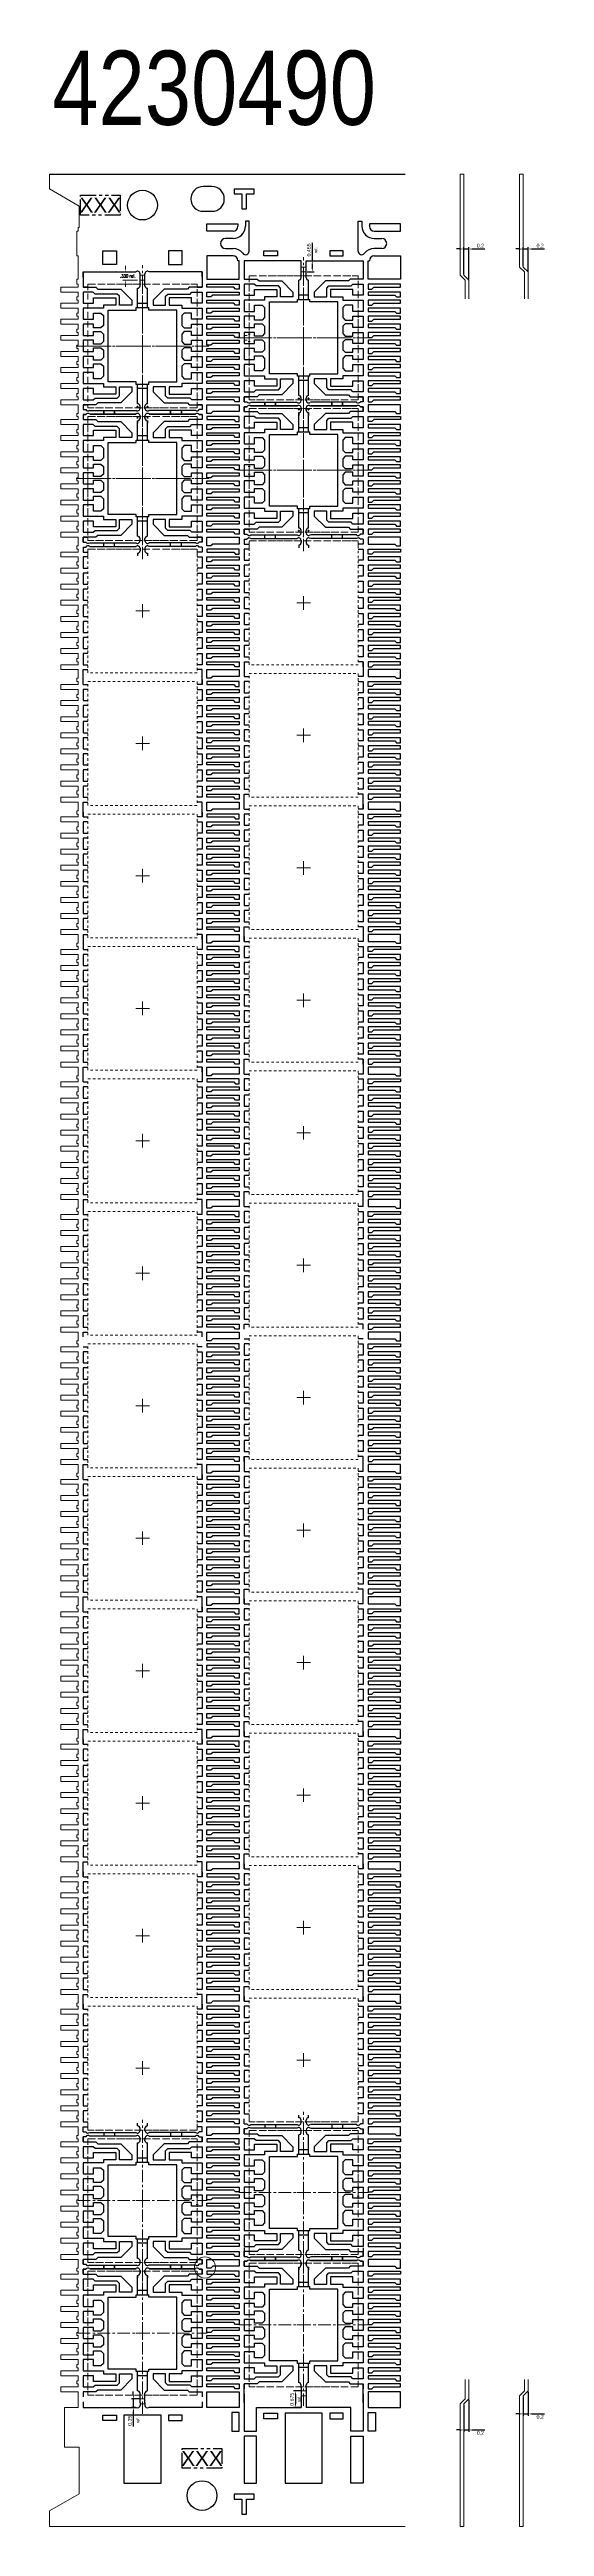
# Model space of a CAD drawing. Extents: x 2686 to 2706, y 1267 to 1367.
import ezdxf
from ezdxf.enums import TextEntityAlignment as Align

# ---------------------------------------------------------------- set-up
doc = ezdxf.new("R2010")
doc.units = 0
for name, pattern in [('CENTER', [2, 1.25, -0.25, 0.25, -0.25]), ('CENTERX2', [4, 2.5, -0.5, 0.5, -0.5]), ('HIDDEN', [0.375, 0.25, -0.125]), ('PHANTOM2', [1.25, 0.625, -0.125, 0.125, -0.125, 0.125, -0.125])]:
    doc.linetypes.add(name, pattern=pattern)
for name, color, linetype, lineweight in [('6', 6, 'Continuous', 5), ('SH-01_CENTER', 2, 'CENTERX2', 5), ('SH-01_NOTES', 3, 'Continuous', 5), ('SH-01_OBJECT', 7, 'Continuous', 5), ('SH-01_PKG', 5, 'HIDDEN', 5), ('SH-02_CENTER', 2, 'CENTER', 5), ('SH-02_NOTES', 3, 'Continuous', 5), ('SH-02_PKG', 5, 'HIDDEN', 5)]:
    doc.layers.add(name, color=color, linetype=linetype, lineweight=lineweight)
doc.layers.add('SH-02_MISC', color=6, linetype='PHANTOM2')
doc.layers.add('SH-02_OBJECT', color=7, linetype='Continuous')
doc.styles.add('SIMPLEX', font='SIMPLEX.shx', dxfattribs={"width": 0.8})
doc.styles.get("Standard").update_dxf_attribs({"font": 'arial.ttf'})

msp = doc.modelspace()

# ---------------------------------------------------------------- linework, layer by layer
at = {"color": 3}
for p, q in [((2696.18, 1358.88), (2696.18, 1359.61)), ((2695.97, 1358.88), (2696.25, 1358.88)), ((2695.97, 1358.43), (2696.25, 1358.43)), ((2696.18, 1358.58), (2696.18, 1358.73)), ((2689.2, 1272.53), (2688.89, 1272.53)), ((2688.96, 1272.68), (2688.96, 1272.83)), ((2688.96, 1272.53), (2688.96, 1272.18)), ((2695.5, 1272.71), (2695.5, 1272.33)), ((2689.05, 1272.18), (2688.89, 1272.18)), ((2688.96, 1272.03), (2688.96, 1271.42)), ((2695.7, 1272.18), (2695.42, 1272.18))]:
    msp.add_line(p, q, dxfattribs=at)
for p, q in [((2702.29, 1358.34), (2702.29, 1359.43)), ((2702.49, 1358.14), (2702.49, 1359.43)), ((2704.69, 1358.66), (2704.69, 1359.43)), ((2704.89, 1358.46), (2704.89, 1359.43)), ((2702.14, 1359.36), (2701.99, 1359.36)), ((2702.29, 1359.36), (2702.49, 1359.36)), ((2702.64, 1359.36), (2703.14, 1359.36)), ((2704.54, 1359.36), (2704.39, 1359.36)), ((2704.69, 1359.36), (2704.89, 1359.36)), ((2705.04, 1359.36), (2705.54, 1359.36)), ((2695.7, 1272.86), (2695.42, 1272.86)), ((2702.49, 1272.49), (2702.49, 1271.2)), ((2704.69, 1272.62), (2704.69, 1271.85)), ((2704.89, 1272.82), (2704.89, 1271.85)), ((2702.29, 1272.29), (2702.29, 1271.2)), ((2704.54, 1271.93), (2704.39, 1271.93)), ((2704.69, 1271.93), (2704.89, 1271.93)), ((2705.04, 1271.93), (2705.54, 1271.93)), ((2702.14, 1271.28), (2701.99, 1271.28)), ((2702.29, 1271.28), (2702.49, 1271.28)), ((2702.64, 1271.28), (2703.14, 1271.28))]:
    msp.add_line(p, q)
for points in [[(2696.15, 1358.73), (2696.2, 1358.73), (2696.18, 1358.88)], [(2696.15, 1358.58), (2696.2, 1358.58), (2696.18, 1358.43)], [(2688.94, 1272.68), (2688.99, 1272.68), (2688.96, 1272.53)], [(2695.47, 1272.71), (2695.52, 1272.71), (2695.5, 1272.86)], [(2688.94, 1272.03), (2688.99, 1272.03), (2688.96, 1272.18)], [(2695.47, 1272.33), (2695.52, 1272.33), (2695.5, 1272.18)]]:
    msp.add_solid(points, dxfattribs=at)
for points in [[(2702.14, 1359.38), (2702.14, 1359.33), (2702.29, 1359.36)], [(2702.64, 1359.38), (2702.64, 1359.33), (2702.49, 1359.36)], [(2704.54, 1359.38), (2704.54, 1359.33), (2704.69, 1359.36)], [(2705.04, 1359.38), (2705.04, 1359.33), (2704.89, 1359.36)], [(2704.54, 1271.9), (2704.54, 1271.95), (2704.69, 1271.93)], [(2705.04, 1271.9), (2705.04, 1271.95), (2704.89, 1271.93)], [(2702.14, 1271.25), (2702.14, 1271.3), (2702.29, 1271.28)], [(2702.64, 1271.25), (2702.64, 1271.3), (2702.49, 1271.28)]]:
    msp.add_solid(points)
at = {"layer": '6'}
for p, q in [((2685.58, 1361.79), (2685.58, 1362.38)), ((2686.78, 1361.09), (2685.58, 1361.79)), ((2686.78, 1360.23), (2686.78, 1361.09)), ((2686.68, 1359.08), (2686.68, 1360.08)), ((2686.68, 1360.08), (2686.73, 1360.08)), ((2686.73, 1360.08), (2686.73, 1360.23)), ((2686.73, 1360.23), (2686.78, 1360.23)), ((2686.73, 1359.08), (2686.68, 1359.08)), ((2686.73, 1358.14), (2686.73, 1359.08)), ((2686.03, 1357.62), (2686.03, 1357.82)), ((2686.03, 1357.82), (2686.73, 1357.82)), ((2686.73, 1357.62), (2686.03, 1357.62)), ((2686.68, 1357.94), (2686.68, 1358.14)), ((2686.68, 1358.14), (2686.73, 1358.14)), ((2686.68, 1357.94), (2686.68, 1358.14)), ((2686.68, 1358.14), (2686.73, 1358.14)), ((2686.73, 1357.94), (2686.68, 1357.94)), ((2686.73, 1357.94), (2686.68, 1357.94)), ((2686.73, 1357.82), (2686.73, 1357.94)), ((2686.73, 1357.42), (2686.73, 1357.62)), ((2686.03, 1356.97), (2686.03, 1357.17)), ((2686.03, 1357.17), (2686.73, 1357.17)), ((2686.73, 1356.97), (2686.03, 1356.97)), ((2686.03, 1356.32), (2686.03, 1356.52)), ((2686.03, 1356.52), (2686.73, 1356.52)), ((2686.68, 1357.29), (2686.68, 1357.42)), ((2686.68, 1357.42), (2686.73, 1357.42)), ((2686.73, 1357.29), (2686.68, 1357.29)), ((2686.68, 1356.64), (2686.68, 1356.77)), ((2686.68, 1356.77), (2686.73, 1356.77)), ((2686.73, 1356.64), (2686.68, 1356.64)), ((2686.73, 1357.17), (2686.73, 1357.29)), ((2686.73, 1356.77), (2686.73, 1356.97)), ((2686.73, 1356.52), (2686.73, 1356.64)), ((2686.73, 1356.32), (2686.03, 1356.32)), ((2686.03, 1355.67), (2686.03, 1355.87)), ((2686.03, 1355.87), (2686.73, 1355.87)), ((2686.73, 1355.67), (2686.03, 1355.67)), ((2686.68, 1355.99), (2686.68, 1356.12)), ((2686.68, 1356.12), (2686.73, 1356.12)), ((2686.73, 1355.99), (2686.68, 1355.99)), ((2686.68, 1355.34), (2686.68, 1355.47)), ((2686.68, 1355.47), (2686.73, 1355.47)), ((2686.73, 1356.12), (2686.73, 1356.32)), ((2686.73, 1355.87), (2686.73, 1355.99)), ((2686.73, 1355.47), (2686.73, 1355.67)), ((2686.03, 1355.02), (2686.03, 1355.22)), ((2686.03, 1355.22), (2686.73, 1355.22)), ((2686.73, 1355.02), (2686.03, 1355.02)), ((2686.03, 1354.37), (2686.03, 1354.57)), ((2686.03, 1354.57), (2686.73, 1354.57)), ((2686.73, 1355.34), (2686.68, 1355.34)), ((2686.68, 1354.69), (2686.68, 1354.82)), ((2686.68, 1354.82), (2686.73, 1354.82)), ((2686.73, 1354.69), (2686.68, 1354.69)), ((2686.73, 1355.22), (2686.73, 1355.34)), ((2686.73, 1354.82), (2686.73, 1355.02)), ((2686.73, 1354.57), (2686.73, 1354.69)), ((2686.73, 1354.37), (2686.03, 1354.37)), ((2686.03, 1353.72), (2686.03, 1353.92)), ((2686.03, 1353.92), (2686.73, 1353.92)), ((2686.73, 1353.72), (2686.03, 1353.72)), ((2686.68, 1354.04), (2686.68, 1354.17)), ((2686.68, 1354.17), (2686.73, 1354.17)), ((2686.73, 1354.04), (2686.68, 1354.04)), ((2686.68, 1353.39), (2686.68, 1353.52)), ((2686.68, 1353.52), (2686.73, 1353.52)), ((2686.73, 1354.17), (2686.73, 1354.37)), ((2686.73, 1353.92), (2686.73, 1354.04)), ((2686.73, 1353.52), (2686.73, 1353.72)), ((2686.03, 1353.07), (2686.03, 1353.27)), ((2686.03, 1353.27), (2686.73, 1353.27)), ((2686.73, 1353.07), (2686.03, 1353.07)), ((2686.03, 1352.27), (2686.03, 1352.47)), ((2686.03, 1352.47), (2686.73, 1352.47)), ((2686.73, 1353.39), (2686.68, 1353.39)), ((2686.68, 1352.59), (2686.68, 1352.72)), ((2686.68, 1352.72), (2686.73, 1352.72)), ((2686.73, 1352.59), (2686.68, 1352.59)), ((2686.73, 1353.27), (2686.73, 1353.39)), ((2686.73, 1352.72), (2686.73, 1353.07)), ((2686.73, 1352.47), (2686.73, 1352.59)), ((2686.73, 1352.27), (2686.03, 1352.27)), ((2686.03, 1351.62), (2686.03, 1351.82)), ((2686.03, 1351.82), (2686.73, 1351.82)), ((2686.73, 1351.62), (2686.03, 1351.62)), ((2686.68, 1351.94), (2686.68, 1352.07)), ((2686.68, 1352.07), (2686.73, 1352.07)), ((2686.73, 1351.94), (2686.68, 1351.94)), ((2686.68, 1351.29), (2686.68, 1351.42)), ((2686.68, 1351.42), (2686.73, 1351.42)), ((2686.73, 1352.07), (2686.73, 1352.27)), ((2686.73, 1351.82), (2686.73, 1351.94)), ((2686.73, 1351.42), (2686.73, 1351.62)), ((2686.03, 1350.97), (2686.03, 1351.17)), ((2686.03, 1351.17), (2686.73, 1351.17)), ((2686.73, 1350.97), (2686.03, 1350.97)), ((2686.03, 1350.32), (2686.03, 1350.52)), ((2686.03, 1350.52), (2686.73, 1350.52)), ((2686.73, 1351.29), (2686.68, 1351.29)), ((2686.68, 1350.64), (2686.68, 1350.77)), ((2686.68, 1350.77), (2686.73, 1350.77)), ((2686.73, 1350.64), (2686.68, 1350.64)), ((2686.73, 1351.17), (2686.73, 1351.29)), ((2686.73, 1350.77), (2686.73, 1350.97)), ((2686.73, 1350.52), (2686.73, 1350.64)), ((2686.73, 1350.32), (2686.03, 1350.32)), ((2686.03, 1349.67), (2686.03, 1349.87)), ((2686.03, 1349.87), (2686.73, 1349.87)), ((2686.73, 1349.67), (2686.03, 1349.67)), ((2686.68, 1349.99), (2686.68, 1350.12)), ((2686.68, 1350.12), (2686.73, 1350.12)), ((2686.73, 1349.99), (2686.68, 1349.99)), ((2686.68, 1349.34), (2686.68, 1349.47)), ((2686.68, 1349.47), (2686.73, 1349.47)), ((2686.73, 1350.12), (2686.73, 1350.32)), ((2686.73, 1349.87), (2686.73, 1349.99)), ((2686.73, 1349.47), (2686.73, 1349.67)), ((2686.03, 1349.02), (2686.03, 1349.22)), ((2686.03, 1349.22), (2686.73, 1349.22)), ((2686.73, 1349.02), (2686.03, 1349.02)), ((2686.03, 1348.37), (2686.03, 1348.57)), ((2686.03, 1348.57), (2686.73, 1348.57)), ((2686.73, 1349.34), (2686.68, 1349.34)), ((2686.68, 1348.69), (2686.68, 1348.82)), ((2686.68, 1348.82), (2686.73, 1348.82)), ((2686.73, 1348.69), (2686.68, 1348.69)), ((2686.73, 1349.22), (2686.73, 1349.34)), ((2686.73, 1348.82), (2686.73, 1349.02)), ((2686.73, 1348.57), (2686.73, 1348.69)), ((2686.73, 1348.37), (2686.03, 1348.37)), ((2686.03, 1347.72), (2686.03, 1347.92)), ((2686.03, 1347.92), (2686.73, 1347.92)), ((2686.73, 1347.72), (2686.03, 1347.72)), ((2686.68, 1348.04), (2686.68, 1348.17)), ((2686.68, 1348.17), (2686.73, 1348.17)), ((2686.73, 1348.04), (2686.68, 1348.04)), ((2686.73, 1348.17), (2686.73, 1348.37)), ((2686.73, 1347.92), (2686.73, 1348.04)), ((2686.73, 1347.37), (2686.73, 1347.72)), ((2686.03, 1346.92), (2686.03, 1347.12)), ((2686.03, 1347.12), (2686.73, 1347.12)), ((2686.73, 1346.92), (2686.03, 1346.92)), ((2686.03, 1346.27), (2686.03, 1346.47)), ((2686.03, 1346.47), (2686.73, 1346.47)), ((2686.68, 1347.24), (2686.68, 1347.37)), ((2686.68, 1347.37), (2686.73, 1347.37)), ((2686.73, 1347.24), (2686.68, 1347.24)), ((2686.68, 1346.59), (2686.68, 1346.72)), ((2686.68, 1346.72), (2686.73, 1346.72)), ((2686.73, 1346.59), (2686.68, 1346.59)), ((2686.73, 1347.12), (2686.73, 1347.24)), ((2686.73, 1346.72), (2686.73, 1346.92)), ((2686.73, 1346.47), (2686.73, 1346.59)), ((2686.73, 1346.27), (2686.03, 1346.27)), ((2686.03, 1345.62), (2686.03, 1345.82)), ((2686.03, 1345.82), (2686.73, 1345.82)), ((2686.73, 1345.62), (2686.03, 1345.62)), ((2686.68, 1345.94), (2686.68, 1346.07)), ((2686.68, 1346.07), (2686.73, 1346.07)), ((2686.73, 1345.94), (2686.68, 1345.94)), ((2686.68, 1345.29), (2686.68, 1345.42)), ((2686.68, 1345.42), (2686.73, 1345.42)), ((2686.73, 1346.07), (2686.73, 1346.27)), ((2686.73, 1345.82), (2686.73, 1345.94)), ((2686.73, 1345.42), (2686.73, 1345.62)), ((2686.03, 1344.97), (2686.03, 1345.17)), ((2686.03, 1345.17), (2686.73, 1345.17)), ((2686.73, 1344.97), (2686.03, 1344.97)), ((2686.03, 1344.32), (2686.03, 1344.52)), ((2686.03, 1344.52), (2686.73, 1344.52)), ((2686.73, 1345.29), (2686.68, 1345.29)), ((2686.68, 1344.64), (2686.68, 1344.77)), ((2686.68, 1344.77), (2686.73, 1344.77)), ((2686.73, 1344.64), (2686.68, 1344.64)), ((2686.73, 1345.17), (2686.73, 1345.29)), ((2686.73, 1344.77), (2686.73, 1344.97)), ((2686.73, 1344.52), (2686.73, 1344.64)), ((2686.73, 1344.32), (2686.03, 1344.32)), ((2686.03, 1343.67), (2686.03, 1343.87)), ((2686.03, 1343.87), (2686.73, 1343.87)), ((2686.73, 1343.67), (2686.03, 1343.67)), ((2686.68, 1343.99), (2686.68, 1344.12)), ((2686.68, 1344.12), (2686.73, 1344.12)), ((2686.73, 1343.99), (2686.68, 1343.99)), ((2686.68, 1343.34), (2686.68, 1343.47)), ((2686.68, 1343.47), (2686.73, 1343.47)), ((2686.73, 1344.12), (2686.73, 1344.32)), ((2686.73, 1343.87), (2686.73, 1343.99)), ((2686.73, 1343.47), (2686.73, 1343.67)), ((2686.03, 1343.02), (2686.03, 1343.22)), ((2686.03, 1343.22), (2686.73, 1343.22)), ((2686.73, 1343.02), (2686.03, 1343.02)), ((2686.03, 1342.37), (2686.03, 1342.57)), ((2686.03, 1342.57), (2686.73, 1342.57)), ((2686.73, 1343.34), (2686.68, 1343.34)), ((2686.68, 1342.69), (2686.68, 1342.82)), ((2686.68, 1342.82), (2686.73, 1342.82)), ((2686.73, 1342.69), (2686.68, 1342.69)), ((2686.73, 1343.22), (2686.73, 1343.34)), ((2686.73, 1342.82), (2686.73, 1343.02)), ((2686.73, 1342.57), (2686.73, 1342.69)), ((2686.73, 1342.37), (2686.03, 1342.37)), ((2686.03, 1341.57), (2686.03, 1341.77)), ((2686.03, 1341.77), (2686.73, 1341.77)), ((2686.73, 1341.57), (2686.03, 1341.57)), ((2686.68, 1341.89), (2686.68, 1342.02)), ((2686.68, 1342.02), (2686.73, 1342.02)), ((2686.73, 1341.89), (2686.68, 1341.89)), ((2686.73, 1342.02), (2686.73, 1342.37)), ((2686.73, 1341.77), (2686.73, 1341.89)), ((2686.73, 1341.37), (2686.73, 1341.57)), ((2686.03, 1340.92), (2686.03, 1341.12)), ((2686.03, 1341.12), (2686.73, 1341.12)), ((2686.73, 1340.92), (2686.03, 1340.92)), ((2686.03, 1340.27), (2686.03, 1340.47)), ((2686.03, 1340.47), (2686.73, 1340.47)), ((2686.68, 1341.24), (2686.68, 1341.37)), ((2686.68, 1341.37), (2686.73, 1341.37)), ((2686.73, 1341.24), (2686.68, 1341.24)), ((2686.68, 1340.59), (2686.68, 1340.72)), ((2686.68, 1340.72), (2686.73, 1340.72)), ((2686.73, 1340.59), (2686.68, 1340.59)), ((2686.73, 1341.12), (2686.73, 1341.24)), ((2686.73, 1340.72), (2686.73, 1340.92)), ((2686.73, 1340.47), (2686.73, 1340.59)), ((2686.73, 1340.27), (2686.03, 1340.27)), ((2686.03, 1339.62), (2686.03, 1339.82)), ((2686.03, 1339.82), (2686.73, 1339.82)), ((2686.73, 1339.62), (2686.03, 1339.62)), ((2686.68, 1339.94), (2686.68, 1340.07)), ((2686.68, 1340.07), (2686.73, 1340.07)), ((2686.73, 1339.94), (2686.68, 1339.94)), ((2686.68, 1339.29), (2686.68, 1339.42)), ((2686.68, 1339.42), (2686.73, 1339.42)), ((2686.73, 1340.07), (2686.73, 1340.27)), ((2686.73, 1339.82), (2686.73, 1339.94)), ((2686.73, 1339.42), (2686.73, 1339.62)), ((2686.03, 1338.97), (2686.03, 1339.17)), ((2686.03, 1339.17), (2686.73, 1339.17)), ((2686.73, 1338.97), (2686.03, 1338.97)), ((2686.03, 1338.32), (2686.03, 1338.52)), ((2686.03, 1338.52), (2686.73, 1338.52)), ((2686.73, 1339.29), (2686.68, 1339.29)), ((2686.68, 1338.64), (2686.68, 1338.77)), ((2686.68, 1338.77), (2686.73, 1338.77)), ((2686.73, 1338.64), (2686.68, 1338.64)), ((2686.73, 1339.17), (2686.73, 1339.29)), ((2686.73, 1338.77), (2686.73, 1338.97)), ((2686.73, 1338.52), (2686.73, 1338.64)), ((2686.73, 1338.32), (2686.03, 1338.32)), ((2686.03, 1337.67), (2686.03, 1337.87)), ((2686.03, 1337.87), (2686.73, 1337.87)), ((2686.73, 1337.67), (2686.03, 1337.67)), ((2686.68, 1337.99), (2686.68, 1338.12)), ((2686.68, 1338.12), (2686.73, 1338.12)), ((2686.73, 1337.99), (2686.68, 1337.99)), ((2686.68, 1337.34), (2686.68, 1337.47)), ((2686.68, 1337.47), (2686.73, 1337.47)), ((2686.73, 1338.12), (2686.73, 1338.32)), ((2686.73, 1337.87), (2686.73, 1337.99)), ((2686.73, 1337.47), (2686.73, 1337.67)), ((2686.03, 1337.02), (2686.03, 1337.22)), ((2686.03, 1337.22), (2686.73, 1337.22)), ((2686.73, 1337.02), (2686.03, 1337.02)), ((2686.03, 1336.22), (2686.03, 1336.42)), ((2686.03, 1336.42), (2686.73, 1336.42)), ((2686.73, 1337.34), (2686.68, 1337.34)), ((2686.68, 1336.54), (2686.68, 1336.67)), ((2686.68, 1336.67), (2686.73, 1336.67)), ((2686.73, 1336.54), (2686.68, 1336.54)), ((2686.73, 1337.22), (2686.73, 1337.34)), ((2686.73, 1336.67), (2686.73, 1337.02)), ((2686.73, 1336.42), (2686.73, 1336.54)), ((2686.73, 1336.22), (2686.03, 1336.22)), ((2686.03, 1335.57), (2686.03, 1335.77)), ((2686.03, 1335.77), (2686.73, 1335.77)), ((2686.73, 1335.57), (2686.03, 1335.57)), ((2686.68, 1335.89), (2686.68, 1336.02)), ((2686.68, 1336.02), (2686.73, 1336.02)), ((2686.73, 1335.89), (2686.68, 1335.89)), ((2686.73, 1336.02), (2686.73, 1336.22)), ((2686.73, 1335.77), (2686.73, 1335.89)), ((2686.73, 1335.37), (2686.73, 1335.57)), ((2686.03, 1334.92), (2686.03, 1335.12)), ((2686.03, 1335.12), (2686.73, 1335.12)), ((2686.73, 1334.92), (2686.03, 1334.92)), ((2686.03, 1334.27), (2686.03, 1334.47)), ((2686.03, 1334.47), (2686.73, 1334.47)), ((2686.68, 1335.24), (2686.68, 1335.37)), ((2686.68, 1335.37), (2686.73, 1335.37)), ((2686.73, 1335.24), (2686.68, 1335.24)), ((2686.68, 1334.59), (2686.68, 1334.72)), ((2686.68, 1334.72), (2686.73, 1334.72)), ((2686.73, 1334.59), (2686.68, 1334.59)), ((2686.73, 1335.12), (2686.73, 1335.24)), ((2686.73, 1334.72), (2686.73, 1334.92)), ((2686.73, 1334.47), (2686.73, 1334.59)), ((2686.73, 1334.27), (2686.03, 1334.27)), ((2686.03, 1333.62), (2686.03, 1333.82)), ((2686.03, 1333.82), (2686.73, 1333.82)), ((2686.73, 1333.62), (2686.03, 1333.62)), ((2686.68, 1333.94), (2686.68, 1334.07)), ((2686.68, 1334.07), (2686.73, 1334.07)), ((2686.73, 1333.94), (2686.68, 1333.94)), ((2686.68, 1333.29), (2686.68, 1333.42)), ((2686.68, 1333.42), (2686.73, 1333.42)), ((2686.73, 1334.07), (2686.73, 1334.27)), ((2686.73, 1333.82), (2686.73, 1333.94)), ((2686.73, 1333.42), (2686.73, 1333.62)), ((2686.03, 1332.97), (2686.03, 1333.17)), ((2686.03, 1333.17), (2686.73, 1333.17)), ((2686.73, 1332.97), (2686.03, 1332.97)), ((2686.03, 1332.32), (2686.03, 1332.52)), ((2686.03, 1332.52), (2686.73, 1332.52)), ((2686.73, 1333.29), (2686.68, 1333.29)), ((2686.68, 1332.64), (2686.68, 1332.77)), ((2686.68, 1332.77), (2686.73, 1332.77)), ((2686.73, 1332.64), (2686.68, 1332.64)), ((2686.73, 1333.17), (2686.73, 1333.29)), ((2686.73, 1332.77), (2686.73, 1332.97)), ((2686.73, 1332.52), (2686.73, 1332.64)), ((2686.73, 1332.32), (2686.03, 1332.32)), ((2686.03, 1331.67), (2686.03, 1331.87)), ((2686.03, 1331.87), (2686.73, 1331.87)), ((2686.73, 1331.67), (2686.03, 1331.67)), ((2686.68, 1331.99), (2686.68, 1332.12)), ((2686.68, 1332.12), (2686.73, 1332.12)), ((2686.73, 1331.99), (2686.68, 1331.99)), ((2686.73, 1332.12), (2686.73, 1332.32)), ((2686.73, 1331.87), (2686.73, 1331.99)), ((2686.73, 1331.32), (2686.73, 1331.67)), ((2686.03, 1330.87), (2686.03, 1331.07)), ((2686.03, 1331.07), (2686.73, 1331.07)), ((2686.73, 1330.87), (2686.03, 1330.87)), ((2686.03, 1330.22), (2686.03, 1330.42)), ((2686.03, 1330.42), (2686.73, 1330.42)), ((2686.68, 1331.19), (2686.68, 1331.32)), ((2686.68, 1331.32), (2686.73, 1331.32)), ((2686.73, 1331.19), (2686.68, 1331.19)), ((2686.68, 1330.54), (2686.68, 1330.67)), ((2686.68, 1330.67), (2686.73, 1330.67)), ((2686.73, 1330.54), (2686.68, 1330.54)), ((2686.73, 1331.07), (2686.73, 1331.19)), ((2686.73, 1330.67), (2686.73, 1330.87)), ((2686.73, 1330.42), (2686.73, 1330.54)), ((2686.73, 1330.22), (2686.03, 1330.22)), ((2686.03, 1329.57), (2686.03, 1329.77)), ((2686.03, 1329.77), (2686.73, 1329.77)), ((2686.73, 1329.57), (2686.03, 1329.57)), ((2686.68, 1329.89), (2686.68, 1330.02)), ((2686.68, 1330.02), (2686.73, 1330.02)), ((2686.73, 1329.89), (2686.68, 1329.89)), ((2686.73, 1330.02), (2686.73, 1330.22)), ((2686.73, 1329.77), (2686.73, 1329.89)), ((2686.73, 1329.37), (2686.73, 1329.57)), ((2686.03, 1328.92), (2686.03, 1329.12)), ((2686.03, 1329.12), (2686.73, 1329.12)), ((2686.73, 1328.92), (2686.03, 1328.92)), ((2686.03, 1328.27), (2686.03, 1328.47)), ((2686.03, 1328.47), (2686.73, 1328.47)), ((2686.68, 1329.24), (2686.68, 1329.37)), ((2686.68, 1329.37), (2686.73, 1329.37)), ((2686.73, 1329.24), (2686.68, 1329.24)), ((2686.68, 1328.59), (2686.68, 1328.72)), ((2686.68, 1328.72), (2686.73, 1328.72)), ((2686.73, 1328.59), (2686.68, 1328.59)), ((2686.73, 1329.12), (2686.73, 1329.24)), ((2686.73, 1328.72), (2686.73, 1328.92)), ((2686.73, 1328.47), (2686.73, 1328.59)), ((2686.73, 1328.27), (2686.03, 1328.27)), ((2686.03, 1327.62), (2686.03, 1327.82)), ((2686.03, 1327.82), (2686.73, 1327.82)), ((2686.73, 1327.62), (2686.03, 1327.62)), ((2686.68, 1327.94), (2686.68, 1328.07)), ((2686.68, 1328.07), (2686.73, 1328.07)), ((2686.73, 1327.94), (2686.68, 1327.94)), ((2686.68, 1327.29), (2686.68, 1327.42)), ((2686.68, 1327.42), (2686.73, 1327.42)), ((2686.73, 1328.07), (2686.73, 1328.27)), ((2686.73, 1327.82), (2686.73, 1327.94)), ((2686.73, 1327.42), (2686.73, 1327.62)), ((2686.03, 1326.97), (2686.03, 1327.17)), ((2686.03, 1327.17), (2686.73, 1327.17)), ((2686.73, 1326.97), (2686.03, 1326.97)), ((2686.03, 1326.32), (2686.03, 1326.52)), ((2686.03, 1326.52), (2686.73, 1326.52)), ((2686.73, 1327.29), (2686.68, 1327.29)), ((2686.68, 1326.64), (2686.68, 1326.77)), ((2686.68, 1326.77), (2686.73, 1326.77)), ((2686.73, 1326.64), (2686.68, 1326.64)), ((2686.73, 1327.17), (2686.73, 1327.29)), ((2686.73, 1326.77), (2686.73, 1326.97)), ((2686.73, 1326.52), (2686.73, 1326.64)), ((2686.73, 1326.32), (2686.03, 1326.32)), ((2686.03, 1325.52), (2686.03, 1325.72)), ((2686.03, 1325.72), (2686.73, 1325.72)), ((2686.73, 1325.52), (2686.03, 1325.52)), ((2686.68, 1325.84), (2686.68, 1325.97)), ((2686.68, 1325.97), (2686.73, 1325.97)), ((2686.73, 1325.84), (2686.68, 1325.84)), ((2686.73, 1325.97), (2686.73, 1326.32)), ((2686.73, 1325.72), (2686.73, 1325.84)), ((2686.73, 1325.32), (2686.73, 1325.52)), ((2686.03, 1324.87), (2686.03, 1325.07)), ((2686.03, 1325.07), (2686.73, 1325.07)), ((2686.73, 1324.87), (2686.03, 1324.87)), ((2686.03, 1324.22), (2686.03, 1324.42)), ((2686.03, 1324.42), (2686.73, 1324.42)), ((2686.68, 1325.19), (2686.68, 1325.32)), ((2686.68, 1325.32), (2686.73, 1325.32)), ((2686.73, 1325.19), (2686.68, 1325.19)), ((2686.68, 1324.54), (2686.68, 1324.67)), ((2686.68, 1324.67), (2686.73, 1324.67)), ((2686.73, 1324.54), (2686.68, 1324.54)), ((2686.73, 1325.07), (2686.73, 1325.19)), ((2686.73, 1324.67), (2686.73, 1324.87)), ((2686.73, 1324.42), (2686.73, 1324.54)), ((2686.73, 1324.22), (2686.03, 1324.22)), ((2686.03, 1323.57), (2686.03, 1323.77)), ((2686.03, 1323.77), (2686.73, 1323.77)), ((2686.73, 1323.57), (2686.03, 1323.57)), ((2686.68, 1323.89), (2686.68, 1324.02)), ((2686.68, 1324.02), (2686.73, 1324.02)), ((2686.73, 1323.89), (2686.68, 1323.89)), ((2686.73, 1324.02), (2686.73, 1324.22)), ((2686.73, 1323.77), (2686.73, 1323.89)), ((2686.73, 1323.37), (2686.73, 1323.57)), ((2686.03, 1322.92), (2686.03, 1323.12)), ((2686.03, 1323.12), (2686.73, 1323.12)), ((2686.73, 1322.92), (2686.03, 1322.92)), ((2686.03, 1322.27), (2686.03, 1322.47)), ((2686.03, 1322.47), (2686.73, 1322.47)), ((2686.68, 1323.24), (2686.68, 1323.37)), ((2686.68, 1323.37), (2686.73, 1323.37)), ((2686.73, 1323.24), (2686.68, 1323.24)), ((2686.68, 1322.59), (2686.68, 1322.72)), ((2686.68, 1322.72), (2686.73, 1322.72)), ((2686.73, 1322.59), (2686.68, 1322.59)), ((2686.73, 1323.12), (2686.73, 1323.24)), ((2686.73, 1322.72), (2686.73, 1322.92)), ((2686.73, 1322.47), (2686.73, 1322.59)), ((2686.73, 1322.27), (2686.03, 1322.27)), ((2686.03, 1321.62), (2686.03, 1321.82)), ((2686.03, 1321.82), (2686.73, 1321.82)), ((2686.73, 1321.62), (2686.03, 1321.62)), ((2686.68, 1321.94), (2686.68, 1322.07)), ((2686.68, 1322.07), (2686.73, 1322.07)), ((2686.73, 1321.94), (2686.68, 1321.94)), ((2686.68, 1321.29), (2686.68, 1321.42)), ((2686.68, 1321.42), (2686.73, 1321.42)), ((2686.73, 1322.07), (2686.73, 1322.27)), ((2686.73, 1321.82), (2686.73, 1321.94)), ((2686.73, 1321.42), (2686.73, 1321.62)), ((2686.03, 1320.97), (2686.03, 1321.17)), ((2686.03, 1321.17), (2686.73, 1321.17)), ((2686.73, 1320.97), (2686.03, 1320.97)), ((2686.73, 1321.29), (2686.68, 1321.29)), ((2686.68, 1320.49), (2686.68, 1320.62)), ((2686.68, 1320.62), (2686.73, 1320.62)), ((2686.73, 1320.49), (2686.68, 1320.49)), ((2686.73, 1321.17), (2686.73, 1321.29)), ((2686.73, 1320.62), (2686.73, 1320.97)), ((2686.73, 1320.37), (2686.73, 1320.49)), ((2686.03, 1320.17), (2686.03, 1320.37)), ((2686.03, 1320.37), (2686.73, 1320.37)), ((2686.73, 1320.17), (2686.03, 1320.17)), ((2686.03, 1319.52), (2686.03, 1319.72)), ((2686.03, 1319.72), (2686.73, 1319.72)), ((2686.73, 1319.52), (2686.03, 1319.52)), ((2686.68, 1319.84), (2686.68, 1319.97)), ((2686.68, 1319.97), (2686.73, 1319.97)), ((2686.73, 1319.84), (2686.68, 1319.84)), ((2686.73, 1319.97), (2686.73, 1320.17)), ((2686.73, 1319.72), (2686.73, 1319.84)), ((2686.73, 1319.32), (2686.73, 1319.52)), ((2686.03, 1318.87), (2686.03, 1319.07)), ((2686.03, 1319.07), (2686.73, 1319.07)), ((2686.73, 1318.87), (2686.03, 1318.87)), ((2686.03, 1318.22), (2686.03, 1318.42)), ((2686.03, 1318.42), (2686.73, 1318.42)), ((2686.68, 1319.19), (2686.68, 1319.32)), ((2686.68, 1319.32), (2686.73, 1319.32)), ((2686.73, 1319.19), (2686.68, 1319.19)), ((2686.68, 1318.54), (2686.68, 1318.67)), ((2686.68, 1318.67), (2686.73, 1318.67)), ((2686.73, 1318.54), (2686.68, 1318.54)), ((2686.73, 1319.07), (2686.73, 1319.19)), ((2686.73, 1318.67), (2686.73, 1318.87)), ((2686.73, 1318.42), (2686.73, 1318.54)), ((2686.73, 1318.22), (2686.03, 1318.22)), ((2686.03, 1317.57), (2686.03, 1317.77)), ((2686.03, 1317.77), (2686.73, 1317.77)), ((2686.73, 1317.57), (2686.03, 1317.57)), ((2686.68, 1317.89), (2686.68, 1318.02)), ((2686.68, 1318.02), (2686.73, 1318.02)), ((2686.73, 1317.89), (2686.68, 1317.89)), ((2686.73, 1318.02), (2686.73, 1318.22)), ((2686.73, 1317.77), (2686.73, 1317.89)), ((2686.73, 1317.37), (2686.73, 1317.57)), ((2686.03, 1316.92), (2686.03, 1317.12)), ((2686.03, 1317.12), (2686.73, 1317.12)), ((2686.73, 1316.92), (2686.03, 1316.92)), ((2686.03, 1316.27), (2686.03, 1316.47)), ((2686.03, 1316.47), (2686.73, 1316.47)), ((2686.68, 1317.24), (2686.68, 1317.37)), ((2686.68, 1317.37), (2686.73, 1317.37)), ((2686.73, 1317.24), (2686.68, 1317.24)), ((2686.68, 1316.59), (2686.68, 1316.72)), ((2686.68, 1316.72), (2686.73, 1316.72)), ((2686.73, 1316.59), (2686.68, 1316.59)), ((2686.73, 1317.12), (2686.73, 1317.24)), ((2686.73, 1316.72), (2686.73, 1316.92)), ((2686.73, 1316.47), (2686.73, 1316.59)), ((2686.73, 1316.27), (2686.03, 1316.27)), ((2686.03, 1315.62), (2686.03, 1315.82)), ((2686.03, 1315.82), (2686.73, 1315.82)), ((2686.73, 1315.62), (2686.03, 1315.62)), ((2686.68, 1315.94), (2686.68, 1316.07)), ((2686.68, 1316.07), (2686.73, 1316.07)), ((2686.73, 1315.94), (2686.68, 1315.94)), ((2686.73, 1316.07), (2686.73, 1316.27)), ((2686.73, 1315.82), (2686.73, 1315.94)), ((2686.73, 1315.27), (2686.73, 1315.62)), ((2686.03, 1314.82), (2686.03, 1315.02)), ((2686.03, 1315.02), (2686.73, 1315.02)), ((2686.73, 1314.82), (2686.03, 1314.82)), ((2686.68, 1315.14), (2686.68, 1315.27)), ((2686.68, 1315.27), (2686.73, 1315.27)), ((2686.73, 1315.14), (2686.68, 1315.14)), ((2686.68, 1314.49), (2686.68, 1314.62)), ((2686.68, 1314.62), (2686.73, 1314.62)), ((2686.73, 1314.49), (2686.68, 1314.49)), ((2686.73, 1315.02), (2686.73, 1315.14)), ((2686.73, 1314.62), (2686.73, 1314.82)), ((2686.73, 1314.37), (2686.73, 1314.49)), ((2686.03, 1314.17), (2686.03, 1314.37)), ((2686.03, 1314.37), (2686.73, 1314.37)), ((2686.73, 1314.17), (2686.03, 1314.17)), ((2686.03, 1313.52), (2686.03, 1313.72)), ((2686.03, 1313.72), (2686.73, 1313.72)), ((2686.73, 1313.52), (2686.03, 1313.52)), ((2686.68, 1313.84), (2686.68, 1313.97)), ((2686.68, 1313.97), (2686.73, 1313.97)), ((2686.73, 1313.84), (2686.68, 1313.84)), ((2686.73, 1313.97), (2686.73, 1314.17)), ((2686.73, 1313.72), (2686.73, 1313.84)), ((2686.73, 1313.32), (2686.73, 1313.52)), ((2686.03, 1312.87), (2686.03, 1313.07)), ((2686.03, 1313.07), (2686.73, 1313.07)), ((2686.73, 1312.87), (2686.03, 1312.87)), ((2686.03, 1312.22), (2686.03, 1312.42)), ((2686.03, 1312.42), (2686.73, 1312.42)), ((2686.68, 1313.19), (2686.68, 1313.32)), ((2686.68, 1313.32), (2686.73, 1313.32)), ((2686.73, 1313.19), (2686.68, 1313.19)), ((2686.68, 1312.54), (2686.68, 1312.67)), ((2686.68, 1312.67), (2686.73, 1312.67)), ((2686.73, 1312.54), (2686.68, 1312.54)), ((2686.73, 1313.07), (2686.73, 1313.19)), ((2686.73, 1312.67), (2686.73, 1312.87)), ((2686.73, 1312.42), (2686.73, 1312.54)), ((2686.73, 1312.22), (2686.03, 1312.22)), ((2686.03, 1311.57), (2686.03, 1311.77)), ((2686.03, 1311.77), (2686.73, 1311.77)), ((2686.73, 1311.57), (2686.03, 1311.57)), ((2686.68, 1311.89), (2686.68, 1312.02)), ((2686.68, 1312.02), (2686.73, 1312.02)), ((2686.73, 1311.89), (2686.68, 1311.89)), ((2686.73, 1312.02), (2686.73, 1312.22)), ((2686.73, 1311.77), (2686.73, 1311.89)), ((2686.73, 1311.37), (2686.73, 1311.57)), ((2686.03, 1310.92), (2686.03, 1311.12)), ((2686.03, 1311.12), (2686.73, 1311.12)), ((2686.73, 1310.92), (2686.03, 1310.92)), ((2686.03, 1310.27), (2686.03, 1310.47)), ((2686.03, 1310.47), (2686.73, 1310.47)), ((2686.68, 1311.24), (2686.68, 1311.37)), ((2686.68, 1311.37), (2686.73, 1311.37)), ((2686.73, 1311.24), (2686.68, 1311.24)), ((2686.68, 1310.59), (2686.68, 1310.72)), ((2686.68, 1310.72), (2686.73, 1310.72)), ((2686.73, 1310.59), (2686.68, 1310.59)), ((2686.73, 1311.12), (2686.73, 1311.24)), ((2686.73, 1310.72), (2686.73, 1310.92)), ((2686.73, 1310.47), (2686.73, 1310.59)), ((2686.73, 1310.27), (2686.03, 1310.27)), ((2686.03, 1309.47), (2686.03, 1309.67)), ((2686.03, 1309.67), (2686.73, 1309.67)), ((2686.73, 1309.47), (2686.03, 1309.47)), ((2686.68, 1309.79), (2686.68, 1309.92)), ((2686.68, 1309.92), (2686.73, 1309.92)), ((2686.73, 1309.79), (2686.68, 1309.79)), ((2686.73, 1309.92), (2686.73, 1310.27)), ((2686.73, 1309.67), (2686.73, 1309.79)), ((2686.73, 1309.27), (2686.73, 1309.47)), ((2686.03, 1308.82), (2686.03, 1309.02)), ((2686.03, 1309.02), (2686.73, 1309.02)), ((2686.73, 1308.82), (2686.03, 1308.82)), ((2686.68, 1309.14), (2686.68, 1309.27)), ((2686.68, 1309.27), (2686.73, 1309.27)), ((2686.73, 1309.14), (2686.68, 1309.14)), ((2686.68, 1308.49), (2686.68, 1308.62)), ((2686.68, 1308.62), (2686.73, 1308.62)), ((2686.73, 1308.49), (2686.68, 1308.49)), ((2686.73, 1309.02), (2686.73, 1309.14)), ((2686.73, 1308.62), (2686.73, 1308.82)), ((2686.73, 1308.37), (2686.73, 1308.49)), ((2686.03, 1308.17), (2686.03, 1308.37)), ((2686.03, 1308.37), (2686.73, 1308.37)), ((2686.73, 1308.17), (2686.03, 1308.17)), ((2686.03, 1307.52), (2686.03, 1307.72)), ((2686.03, 1307.72), (2686.73, 1307.72)), ((2686.73, 1307.52), (2686.03, 1307.52)), ((2686.68, 1307.84), (2686.68, 1307.97)), ((2686.68, 1307.97), (2686.73, 1307.97)), ((2686.73, 1307.84), (2686.68, 1307.84)), ((2686.73, 1307.97), (2686.73, 1308.17)), ((2686.73, 1307.72), (2686.73, 1307.84)), ((2686.73, 1307.32), (2686.73, 1307.52)), ((2686.03, 1306.87), (2686.03, 1307.07)), ((2686.03, 1307.07), (2686.73, 1307.07)), ((2686.73, 1306.87), (2686.03, 1306.87)), ((2686.03, 1306.22), (2686.03, 1306.42)), ((2686.03, 1306.42), (2686.73, 1306.42)), ((2686.68, 1307.19), (2686.68, 1307.32)), ((2686.68, 1307.32), (2686.73, 1307.32)), ((2686.73, 1307.19), (2686.68, 1307.19)), ((2686.68, 1306.54), (2686.68, 1306.67)), ((2686.68, 1306.67), (2686.73, 1306.67)), ((2686.73, 1306.54), (2686.68, 1306.54)), ((2686.73, 1307.07), (2686.73, 1307.19)), ((2686.73, 1306.67), (2686.73, 1306.87)), ((2686.73, 1306.42), (2686.73, 1306.54)), ((2686.73, 1306.22), (2686.03, 1306.22)), ((2686.03, 1305.57), (2686.03, 1305.77)), ((2686.03, 1305.77), (2686.73, 1305.77)), ((2686.73, 1305.57), (2686.03, 1305.57)), ((2686.68, 1305.89), (2686.68, 1306.02)), ((2686.68, 1306.02), (2686.73, 1306.02)), ((2686.73, 1305.89), (2686.68, 1305.89)), ((2686.73, 1306.02), (2686.73, 1306.22)), ((2686.73, 1305.77), (2686.73, 1305.89)), ((2686.73, 1305.37), (2686.73, 1305.57)), ((2686.03, 1304.92), (2686.03, 1305.12)), ((2686.03, 1305.12), (2686.73, 1305.12)), ((2686.73, 1304.92), (2686.03, 1304.92)), ((2686.68, 1305.24), (2686.68, 1305.37)), ((2686.68, 1305.37), (2686.73, 1305.37)), ((2686.73, 1305.24), (2686.68, 1305.24)), ((2686.68, 1304.44), (2686.68, 1304.57)), ((2686.68, 1304.57), (2686.73, 1304.57)), ((2686.73, 1304.44), (2686.68, 1304.44)), ((2686.73, 1305.12), (2686.73, 1305.24)), ((2686.73, 1304.57), (2686.73, 1304.92)), ((2686.73, 1304.32), (2686.73, 1304.44)), ((2686.03, 1304.12), (2686.03, 1304.32)), ((2686.03, 1304.32), (2686.73, 1304.32)), ((2686.73, 1304.12), (2686.03, 1304.12)), ((2686.03, 1303.47), (2686.03, 1303.67)), ((2686.03, 1303.67), (2686.73, 1303.67)), ((2686.73, 1303.47), (2686.03, 1303.47)), ((2686.68, 1303.79), (2686.68, 1303.92)), ((2686.68, 1303.92), (2686.73, 1303.92)), ((2686.73, 1303.79), (2686.68, 1303.79)), ((2686.73, 1303.92), (2686.73, 1304.12)), ((2686.73, 1303.67), (2686.73, 1303.79)), ((2686.73, 1303.27), (2686.73, 1303.47)), ((2686.03, 1302.82), (2686.03, 1303.02)), ((2686.03, 1303.02), (2686.73, 1303.02)), ((2686.73, 1302.82), (2686.03, 1302.82)), ((2686.68, 1303.14), (2686.68, 1303.27)), ((2686.68, 1303.27), (2686.73, 1303.27)), ((2686.73, 1303.14), (2686.68, 1303.14)), ((2686.68, 1302.49), (2686.68, 1302.62)), ((2686.68, 1302.62), (2686.73, 1302.62)), ((2686.73, 1302.49), (2686.68, 1302.49)), ((2686.73, 1303.02), (2686.73, 1303.14)), ((2686.73, 1302.62), (2686.73, 1302.82)), ((2686.73, 1302.37), (2686.73, 1302.49)), ((2686.03, 1302.17), (2686.03, 1302.37)), ((2686.03, 1302.37), (2686.73, 1302.37)), ((2686.73, 1302.17), (2686.03, 1302.17)), ((2686.03, 1301.52), (2686.03, 1301.72)), ((2686.03, 1301.72), (2686.73, 1301.72)), ((2686.73, 1301.52), (2686.03, 1301.52)), ((2686.68, 1301.84), (2686.68, 1301.97)), ((2686.68, 1301.97), (2686.73, 1301.97)), ((2686.73, 1301.84), (2686.68, 1301.84)), ((2686.73, 1301.97), (2686.73, 1302.17)), ((2686.73, 1301.72), (2686.73, 1301.84)), ((2686.73, 1301.32), (2686.73, 1301.52)), ((2686.03, 1300.87), (2686.03, 1301.07)), ((2686.03, 1301.07), (2686.73, 1301.07)), ((2686.73, 1300.87), (2686.03, 1300.87)), ((2686.03, 1300.22), (2686.03, 1300.42)), ((2686.03, 1300.42), (2686.73, 1300.42)), ((2686.68, 1301.19), (2686.68, 1301.32)), ((2686.68, 1301.32), (2686.73, 1301.32)), ((2686.73, 1301.19), (2686.68, 1301.19)), ((2686.68, 1300.54), (2686.68, 1300.67)), ((2686.68, 1300.67), (2686.73, 1300.67)), ((2686.73, 1300.54), (2686.68, 1300.54)), ((2686.73, 1301.07), (2686.73, 1301.19)), ((2686.73, 1300.67), (2686.73, 1300.87)), ((2686.73, 1300.42), (2686.73, 1300.54)), ((2686.73, 1300.22), (2686.03, 1300.22)), ((2686.03, 1299.57), (2686.03, 1299.77)), ((2686.03, 1299.77), (2686.73, 1299.77)), ((2686.73, 1299.57), (2686.03, 1299.57)), ((2686.68, 1299.89), (2686.68, 1300.02)), ((2686.68, 1300.02), (2686.73, 1300.02)), ((2686.73, 1299.89), (2686.68, 1299.89)), ((2686.73, 1300.02), (2686.73, 1300.22)), ((2686.73, 1299.77), (2686.73, 1299.89)), ((2686.73, 1299.22), (2686.73, 1299.57)), ((2686.03, 1298.77), (2686.03, 1298.97)), ((2686.03, 1298.97), (2686.73, 1298.97)), ((2686.73, 1298.77), (2686.03, 1298.77)), ((2686.68, 1299.09), (2686.68, 1299.22)), ((2686.68, 1299.22), (2686.73, 1299.22)), ((2686.73, 1299.09), (2686.68, 1299.09)), ((2686.68, 1298.44), (2686.68, 1298.57)), ((2686.68, 1298.57), (2686.73, 1298.57)), ((2686.73, 1298.44), (2686.68, 1298.44)), ((2686.73, 1298.97), (2686.73, 1299.09)), ((2686.73, 1298.57), (2686.73, 1298.77)), ((2686.73, 1298.32), (2686.73, 1298.44)), ((2686.03, 1298.12), (2686.03, 1298.32)), ((2686.03, 1298.32), (2686.73, 1298.32)), ((2686.73, 1298.12), (2686.03, 1298.12)), ((2686.03, 1297.47), (2686.03, 1297.67)), ((2686.03, 1297.67), (2686.73, 1297.67)), ((2686.73, 1297.47), (2686.03, 1297.47)), ((2686.68, 1297.79), (2686.68, 1297.92)), ((2686.68, 1297.92), (2686.73, 1297.92)), ((2686.73, 1297.79), (2686.68, 1297.79)), ((2686.73, 1297.92), (2686.73, 1298.12)), ((2686.73, 1297.67), (2686.73, 1297.79)), ((2686.73, 1297.27), (2686.73, 1297.47)), ((2686.03, 1296.82), (2686.03, 1297.02)), ((2686.03, 1297.02), (2686.73, 1297.02)), ((2686.73, 1296.82), (2686.03, 1296.82)), ((2686.68, 1297.14), (2686.68, 1297.27)), ((2686.68, 1297.27), (2686.73, 1297.27)), ((2686.73, 1297.14), (2686.68, 1297.14)), ((2686.68, 1296.49), (2686.68, 1296.62)), ((2686.68, 1296.62), (2686.73, 1296.62)), ((2686.73, 1296.49), (2686.68, 1296.49)), ((2686.73, 1297.02), (2686.73, 1297.14)), ((2686.73, 1296.62), (2686.73, 1296.82)), ((2686.73, 1296.37), (2686.73, 1296.49)), ((2686.03, 1296.17), (2686.03, 1296.37)), ((2686.03, 1296.37), (2686.73, 1296.37)), ((2686.73, 1296.17), (2686.03, 1296.17)), ((2686.03, 1295.52), (2686.03, 1295.72)), ((2686.03, 1295.72), (2686.73, 1295.72)), ((2686.73, 1295.52), (2686.03, 1295.52)), ((2686.68, 1295.84), (2686.68, 1295.97)), ((2686.68, 1295.97), (2686.73, 1295.97)), ((2686.73, 1295.84), (2686.68, 1295.84)), ((2686.73, 1295.97), (2686.73, 1296.17)), ((2686.73, 1295.72), (2686.73, 1295.84)), ((2686.73, 1295.32), (2686.73, 1295.52)), ((2686.03, 1294.87), (2686.03, 1295.07)), ((2686.03, 1295.07), (2686.73, 1295.07)), ((2686.73, 1294.87), (2686.03, 1294.87)), ((2686.03, 1294.22), (2686.03, 1294.42)), ((2686.03, 1294.42), (2686.73, 1294.42)), ((2686.68, 1295.19), (2686.68, 1295.32)), ((2686.68, 1295.32), (2686.73, 1295.32)), ((2686.73, 1295.19), (2686.68, 1295.19)), ((2686.68, 1294.54), (2686.68, 1294.67)), ((2686.68, 1294.67), (2686.73, 1294.67)), ((2686.73, 1294.54), (2686.68, 1294.54)), ((2686.73, 1295.07), (2686.73, 1295.19)), ((2686.73, 1294.67), (2686.73, 1294.87)), ((2686.73, 1294.42), (2686.73, 1294.54)), ((2686.73, 1294.22), (2686.03, 1294.22)), ((2686.03, 1293.42), (2686.03, 1293.62)), ((2686.03, 1293.62), (2686.73, 1293.62)), ((2686.73, 1293.42), (2686.03, 1293.42)), ((2686.68, 1293.74), (2686.68, 1293.87)), ((2686.68, 1293.87), (2686.73, 1293.87)), ((2686.73, 1293.74), (2686.68, 1293.74)), ((2686.73, 1293.87), (2686.73, 1294.22)), ((2686.73, 1293.62), (2686.73, 1293.74)), ((2686.73, 1293.22), (2686.73, 1293.42)), ((2686.03, 1292.77), (2686.03, 1292.97)), ((2686.03, 1292.97), (2686.73, 1292.97)), ((2686.73, 1292.77), (2686.03, 1292.77)), ((2686.68, 1293.09), (2686.68, 1293.22)), ((2686.68, 1293.22), (2686.73, 1293.22)), ((2686.73, 1293.09), (2686.68, 1293.09)), ((2686.68, 1292.44), (2686.68, 1292.57)), ((2686.68, 1292.57), (2686.73, 1292.57)), ((2686.73, 1292.44), (2686.68, 1292.44)), ((2686.73, 1292.97), (2686.73, 1293.09)), ((2686.73, 1292.57), (2686.73, 1292.77)), ((2686.73, 1292.32), (2686.73, 1292.44)), ((2686.03, 1292.12), (2686.03, 1292.32)), ((2686.03, 1292.32), (2686.73, 1292.32)), ((2686.73, 1292.12), (2686.03, 1292.12)), ((2686.03, 1291.47), (2686.03, 1291.67)), ((2686.03, 1291.67), (2686.73, 1291.67)), ((2686.73, 1291.47), (2686.03, 1291.47)), ((2686.68, 1291.79), (2686.68, 1291.92)), ((2686.68, 1291.92), (2686.73, 1291.92)), ((2686.73, 1291.79), (2686.68, 1291.79)), ((2686.73, 1291.92), (2686.73, 1292.12)), ((2686.73, 1291.67), (2686.73, 1291.79)), ((2686.73, 1291.27), (2686.73, 1291.47)), ((2686.03, 1290.82), (2686.03, 1291.02)), ((2686.03, 1291.02), (2686.73, 1291.02)), ((2686.73, 1290.82), (2686.03, 1290.82)), ((2686.68, 1291.14), (2686.68, 1291.27)), ((2686.68, 1291.27), (2686.73, 1291.27)), ((2686.73, 1291.14), (2686.68, 1291.14)), ((2686.68, 1290.49), (2686.68, 1290.62)), ((2686.68, 1290.62), (2686.73, 1290.62)), ((2686.73, 1290.49), (2686.68, 1290.49)), ((2686.73, 1291.02), (2686.73, 1291.14)), ((2686.73, 1290.62), (2686.73, 1290.82)), ((2686.73, 1290.37), (2686.73, 1290.49)), ((2686.03, 1290.17), (2686.03, 1290.37)), ((2686.03, 1290.37), (2686.73, 1290.37)), ((2686.73, 1290.17), (2686.03, 1290.17)), ((2686.03, 1289.52), (2686.03, 1289.72)), ((2686.03, 1289.72), (2686.73, 1289.72)), ((2686.73, 1289.52), (2686.03, 1289.52)), ((2686.68, 1289.84), (2686.68, 1289.97)), ((2686.68, 1289.97), (2686.73, 1289.97)), ((2686.73, 1289.84), (2686.68, 1289.84)), ((2686.73, 1289.97), (2686.73, 1290.17)), ((2686.73, 1289.72), (2686.73, 1289.84)), ((2686.73, 1289.32), (2686.73, 1289.52)), ((2686.03, 1288.87), (2686.03, 1289.07)), ((2686.03, 1289.07), (2686.73, 1289.07)), ((2686.73, 1288.87), (2686.03, 1288.87)), ((2686.68, 1289.19), (2686.68, 1289.32)), ((2686.68, 1289.32), (2686.73, 1289.32)), ((2686.73, 1289.19), (2686.68, 1289.19)), ((2686.68, 1288.39), (2686.68, 1288.52)), ((2686.68, 1288.52), (2686.73, 1288.52)), ((2686.73, 1289.07), (2686.73, 1289.19)), ((2686.73, 1288.52), (2686.73, 1288.87)), ((2686.03, 1288.07), (2686.03, 1288.27)), ((2686.03, 1288.27), (2686.73, 1288.27)), ((2686.73, 1288.07), (2686.03, 1288.07)), ((2686.03, 1287.42), (2686.03, 1287.62)), ((2686.03, 1287.62), (2686.73, 1287.62)), ((2686.73, 1287.42), (2686.03, 1287.42)), ((2686.73, 1288.39), (2686.68, 1288.39)), ((2686.68, 1287.74), (2686.68, 1287.87)), ((2686.68, 1287.87), (2686.73, 1287.87)), ((2686.73, 1287.74), (2686.68, 1287.74)), ((2686.73, 1288.27), (2686.73, 1288.39)), ((2686.73, 1287.87), (2686.73, 1288.07)), ((2686.73, 1287.62), (2686.73, 1287.74)), ((2686.73, 1287.22), (2686.73, 1287.42)), ((2686.03, 1286.77), (2686.03, 1286.97)), ((2686.03, 1286.97), (2686.73, 1286.97)), ((2686.73, 1286.77), (2686.03, 1286.77)), ((2686.68, 1287.09), (2686.68, 1287.22)), ((2686.68, 1287.22), (2686.73, 1287.22)), ((2686.73, 1287.09), (2686.68, 1287.09)), ((2686.68, 1286.44), (2686.68, 1286.57)), ((2686.68, 1286.57), (2686.73, 1286.57)), ((2686.73, 1286.44), (2686.68, 1286.44)), ((2686.73, 1286.97), (2686.73, 1287.09)), ((2686.73, 1286.57), (2686.73, 1286.77)), ((2686.73, 1286.32), (2686.73, 1286.44)), ((2686.03, 1286.12), (2686.03, 1286.32)), ((2686.03, 1286.32), (2686.73, 1286.32)), ((2686.73, 1286.12), (2686.03, 1286.12)), ((2686.03, 1285.47), (2686.03, 1285.67)), ((2686.03, 1285.67), (2686.73, 1285.67)), ((2686.73, 1285.47), (2686.03, 1285.47)), ((2686.68, 1285.79), (2686.68, 1285.92)), ((2686.68, 1285.92), (2686.73, 1285.92)), ((2686.73, 1285.79), (2686.68, 1285.79)), ((2686.73, 1285.92), (2686.73, 1286.12)), ((2686.73, 1285.67), (2686.73, 1285.79)), ((2686.73, 1285.27), (2686.73, 1285.47)), ((2686.03, 1284.82), (2686.03, 1285.02)), ((2686.03, 1285.02), (2686.73, 1285.02)), ((2686.73, 1284.82), (2686.03, 1284.82)), ((2686.68, 1285.14), (2686.68, 1285.27)), ((2686.68, 1285.27), (2686.73, 1285.27)), ((2686.73, 1285.14), (2686.68, 1285.14)), ((2686.68, 1284.49), (2686.68, 1284.62)), ((2686.68, 1284.62), (2686.73, 1284.62)), ((2686.73, 1284.49), (2686.68, 1284.49)), ((2686.73, 1285.02), (2686.73, 1285.14)), ((2686.73, 1284.62), (2686.73, 1284.82)), ((2686.73, 1284.37), (2686.73, 1284.49)), ((2686.03, 1284.17), (2686.03, 1284.37)), ((2686.03, 1284.37), (2686.73, 1284.37)), ((2686.73, 1284.17), (2686.03, 1284.17)), ((2686.03, 1283.52), (2686.03, 1283.72)), ((2686.03, 1283.72), (2686.73, 1283.72)), ((2686.73, 1283.52), (2686.03, 1283.52)), ((2686.68, 1283.84), (2686.68, 1283.97)), ((2686.68, 1283.97), (2686.73, 1283.97)), ((2686.73, 1283.84), (2686.68, 1283.84)), ((2686.73, 1283.97), (2686.73, 1284.17)), ((2686.73, 1283.72), (2686.73, 1283.84)), ((2686.73, 1283.17), (2686.73, 1283.52)), ((2686.73, 1283.52), (2686.73, 1283.52)), ((2686.03, 1282.72), (2686.03, 1282.92)), ((2686.03, 1282.92), (2686.73, 1282.92)), ((2686.73, 1282.72), (2686.03, 1282.72)), ((2686.68, 1283.04), (2686.68, 1283.17)), ((2686.68, 1283.17), (2686.73, 1283.17)), ((2686.73, 1283.04), (2686.68, 1283.04)), ((2686.68, 1282.39), (2686.68, 1282.52)), ((2686.68, 1282.52), (2686.73, 1282.52)), ((2686.73, 1282.92), (2686.73, 1283.04)), ((2686.73, 1282.52), (2686.73, 1282.72)), ((2686.03, 1282.07), (2686.03, 1282.27)), ((2686.03, 1282.27), (2686.73, 1282.27)), ((2686.73, 1282.07), (2686.03, 1282.07)), ((2686.03, 1281.42), (2686.03, 1281.62)), ((2686.03, 1281.62), (2686.73, 1281.62)), ((2686.73, 1281.42), (2686.03, 1281.42)), ((2686.73, 1282.39), (2686.68, 1282.39)), ((2686.68, 1281.74), (2686.68, 1281.87)), ((2686.68, 1281.87), (2686.73, 1281.87)), ((2686.73, 1281.74), (2686.68, 1281.74)), ((2686.73, 1282.27), (2686.73, 1282.39)), ((2686.73, 1281.87), (2686.73, 1282.07)), ((2686.73, 1281.62), (2686.73, 1281.74)), ((2686.73, 1281.22), (2686.73, 1281.42)), ((2686.03, 1280.77), (2686.03, 1280.97)), ((2686.03, 1280.97), (2686.73, 1280.97)), ((2686.73, 1280.77), (2686.03, 1280.77)), ((2686.68, 1281.09), (2686.68, 1281.22)), ((2686.68, 1281.22), (2686.73, 1281.22)), ((2686.73, 1281.09), (2686.68, 1281.09)), ((2686.68, 1280.44), (2686.68, 1280.57)), ((2686.68, 1280.57), (2686.73, 1280.57)), ((2686.73, 1280.44), (2686.68, 1280.44)), ((2686.73, 1280.97), (2686.73, 1281.09)), ((2686.73, 1280.57), (2686.73, 1280.77)), ((2686.73, 1280.32), (2686.73, 1280.44)), ((2686.03, 1280.12), (2686.03, 1280.32)), ((2686.03, 1280.32), (2686.73, 1280.32)), ((2686.73, 1280.12), (2686.03, 1280.12)), ((2686.03, 1279.47), (2686.03, 1279.67)), ((2686.03, 1279.67), (2686.73, 1279.67)), ((2686.73, 1279.47), (2686.03, 1279.47)), ((2686.68, 1279.79), (2686.68, 1279.92)), ((2686.68, 1279.92), (2686.73, 1279.92)), ((2686.73, 1279.79), (2686.68, 1279.79)), ((2686.73, 1279.92), (2686.73, 1280.12)), ((2686.73, 1279.67), (2686.73, 1279.79)), ((2686.73, 1279.27), (2686.73, 1279.47)), ((2686.03, 1278.82), (2686.03, 1279.02)), ((2686.03, 1279.02), (2686.73, 1279.02)), ((2686.73, 1278.82), (2686.03, 1278.82)), ((2686.68, 1279.14), (2686.68, 1279.27)), ((2686.68, 1279.27), (2686.73, 1279.27)), ((2686.73, 1279.14), (2686.68, 1279.14)), ((2686.68, 1278.49), (2686.68, 1278.62)), ((2686.68, 1278.62), (2686.73, 1278.62)), ((2686.73, 1278.49), (2686.68, 1278.49)), ((2686.73, 1279.02), (2686.73, 1279.14)), ((2686.73, 1278.62), (2686.73, 1278.82)), ((2686.73, 1278.37), (2686.73, 1278.49)), ((2686.03, 1278.17), (2686.03, 1278.37)), ((2686.03, 1278.37), (2686.73, 1278.37)), ((2686.73, 1278.17), (2686.03, 1278.17)), ((2686.03, 1277.37), (2686.03, 1277.57)), ((2686.03, 1277.57), (2686.73, 1277.57)), ((2686.68, 1277.69), (2686.68, 1277.82)), ((2686.68, 1277.82), (2686.73, 1277.82)), ((2686.73, 1277.69), (2686.68, 1277.69)), ((2686.73, 1277.82), (2686.73, 1278.17)), ((2686.73, 1277.57), (2686.73, 1277.69)), ((2686.73, 1277.37), (2686.03, 1277.37)), ((2686.03, 1276.72), (2686.03, 1276.92)), ((2686.03, 1276.92), (2686.73, 1276.92)), ((2686.73, 1276.72), (2686.03, 1276.72)), ((2686.68, 1277.04), (2686.68, 1277.17)), ((2686.68, 1277.17), (2686.73, 1277.17)), ((2686.73, 1277.04), (2686.68, 1277.04)), ((2686.68, 1276.39), (2686.68, 1276.52)), ((2686.68, 1276.52), (2686.73, 1276.52)), ((2686.73, 1277.17), (2686.73, 1277.37)), ((2686.73, 1276.92), (2686.73, 1277.04)), ((2686.73, 1276.52), (2686.73, 1276.72)), ((2686.03, 1276.07), (2686.03, 1276.27)), ((2686.03, 1276.27), (2686.73, 1276.27)), ((2686.73, 1276.07), (2686.03, 1276.07)), ((2686.03, 1275.42), (2686.03, 1275.62)), ((2686.03, 1275.62), (2686.73, 1275.62)), ((2686.73, 1275.42), (2686.03, 1275.42)), ((2686.73, 1276.39), (2686.68, 1276.39)), ((2686.68, 1275.74), (2686.68, 1275.87)), ((2686.68, 1275.87), (2686.73, 1275.87)), ((2686.73, 1275.74), (2686.68, 1275.74)), ((2686.73, 1276.27), (2686.73, 1276.39)), ((2686.73, 1275.87), (2686.73, 1276.07)), ((2686.73, 1275.62), (2686.73, 1275.74)), ((2686.73, 1275.22), (2686.73, 1275.42)), ((2686.03, 1274.77), (2686.03, 1274.97)), ((2686.03, 1274.97), (2686.73, 1274.97)), ((2686.73, 1274.77), (2686.03, 1274.77)), ((2686.68, 1275.09), (2686.68, 1275.22)), ((2686.68, 1275.22), (2686.73, 1275.22)), ((2686.73, 1275.09), (2686.68, 1275.09)), ((2686.68, 1274.44), (2686.68, 1274.57)), ((2686.68, 1274.57), (2686.73, 1274.57)), ((2686.73, 1274.44), (2686.68, 1274.44)), ((2686.73, 1274.97), (2686.73, 1275.09)), ((2686.73, 1274.57), (2686.73, 1274.77)), ((2686.73, 1274.32), (2686.73, 1274.44)), ((2686.03, 1274.12), (2686.03, 1274.32)), ((2686.03, 1274.32), (2686.73, 1274.32)), ((2686.73, 1274.12), (2686.03, 1274.12)), ((2686.03, 1273.47), (2686.03, 1273.67)), ((2686.03, 1273.67), (2686.73, 1273.67)), ((2686.73, 1273.47), (2686.03, 1273.47)), ((2686.68, 1273.79), (2686.68, 1273.92)), ((2686.68, 1273.92), (2686.73, 1273.92)), ((2686.73, 1273.79), (2686.68, 1273.79)), ((2686.73, 1273.92), (2686.73, 1274.12)), ((2686.73, 1273.67), (2686.73, 1273.79)), ((2686.73, 1273.27), (2686.73, 1273.47)), ((2686.03, 1272.82), (2686.03, 1273.02)), ((2686.03, 1273.02), (2686.73, 1273.02)), ((2686.73, 1272.82), (2686.03, 1272.82)), ((2686.68, 1273.14), (2686.68, 1273.27)), ((2686.68, 1273.27), (2686.73, 1273.27)), ((2686.73, 1273.14), (2686.68, 1273.14)), ((2686.73, 1273.02), (2686.73, 1273.14)), ((2686.73, 1272.18), (2686.73, 1272.82)), ((2686.18, 1270.58), (2686.18, 1272.18)), ((2686.18, 1272.18), (2686.73, 1272.18)), ((2686.78, 1270.58), (2686.18, 1270.58)), ((2686.78, 1268.7), (2686.78, 1270.58)), ((2685.58, 1268.01), (2686.78, 1268.7)), ((2685.58, 1267.38), (2685.58, 1268.01))]:
    msp.add_line(p, q, dxfattribs=at)
at = {"layer": 'SH-01_CENTER', "ltscale": 0.4}
for p, q in [((2695.83, 1353.07), (2695.83, 1358.46)), ((2689.33, 1352.75), (2689.33, 1358.14)), ((2686.66, 1355.44), (2692, 1355.44)), ((2693.16, 1355.77), (2698.5, 1355.77)), ((2689.33, 1347.4), (2689.33, 1352.79)), ((2695.83, 1347.72), (2695.83, 1353.11)), ((2693.16, 1350.42), (2698.5, 1350.42)), ((2686.66, 1350.09), (2692, 1350.09))]:
    msp.add_line(p, q, dxfattribs=at)
at = {"layer": 'SH-01_CENTER'}
for p, q in [((2693.67, 1355.92), (2693.59, 1355.92)), ((2693.67, 1355.62), (2693.59, 1355.62)), ((2693.63, 1355.88), (2693.63, 1355.96)), ((2693.63, 1355.58), (2693.63, 1355.66)), ((2689.17, 1352.99), (2689.09, 1352.99)), ((2689.17, 1352.54), (2689.09, 1352.54)), ((2689.13, 1352.96), (2689.13, 1353.03)), ((2689.13, 1352.51), (2689.13, 1352.58)), ((2689.49, 1352.99), (2689.57, 1352.99)), ((2689.49, 1352.54), (2689.57, 1352.54)), ((2689.53, 1352.96), (2689.53, 1353.03)), ((2689.53, 1352.51), (2689.53, 1352.58)), ((2695.67, 1353.32), (2695.59, 1353.32)), ((2695.67, 1352.87), (2695.59, 1352.87)), ((2695.63, 1353.28), (2695.63, 1353.36)), ((2695.63, 1352.83), (2695.63, 1352.91)), ((2695.99, 1353.32), (2696.07, 1353.32)), ((2695.99, 1352.87), (2696.07, 1352.87)), ((2696.03, 1353.28), (2696.03, 1353.36)), ((2696.03, 1352.83), (2696.03, 1352.91)), ((2693.67, 1350.57), (2693.59, 1350.57)), ((2693.63, 1350.53), (2693.63, 1350.61)), ((2687.13, 1350.2), (2687.13, 1350.28)), ((2687.13, 1349.9), (2687.13, 1349.98)), ((2693.67, 1350.27), (2693.59, 1350.27)), ((2693.63, 1350.23), (2693.63, 1350.31)), ((2695.67, 1347.97), (2695.59, 1347.97)), ((2695.63, 1347.93), (2695.63, 1348.01)), ((2695.99, 1347.97), (2696.07, 1347.97)), ((2696.03, 1347.93), (2696.03, 1348.01)), ((2691.49, 1280.69), (2691.57, 1280.69)), ((2691.53, 1280.65), (2691.53, 1280.73)), ((2691.53, 1280.35), (2691.53, 1280.43)), ((2697.99, 1281.02), (2698.07, 1281.02)), ((2697.99, 1280.72), (2698.07, 1280.72)), ((2698.03, 1280.98), (2698.03, 1281.06)), ((2698.03, 1280.68), (2698.03, 1280.76)), ((2691.49, 1280.39), (2691.57, 1280.39))]:
    msp.add_line(p, q, dxfattribs=at)
at = {"layer": 'SH-01_NOTES', "color": 1}
for p, q in [((2702.14, 1362.38), (2702.14, 1358.3)), ((2702.14, 1362.38), (2702.29, 1362.38)), ((2702.29, 1362.38), (2702.29, 1358.3)), ((2704.54, 1362.38), (2704.54, 1358.63)), ((2704.54, 1362.38), (2704.69, 1362.38)), ((2704.69, 1362.38), (2704.69, 1358.63)), ((2704.54, 1267.38), (2704.54, 1272.66)), ((2704.69, 1267.38), (2704.69, 1272.66)), ((2702.14, 1267.38), (2702.14, 1272.33)), ((2702.29, 1267.38), (2702.29, 1272.33)), ((2702.14, 1267.38), (2702.29, 1267.38)), ((2704.54, 1267.38), (2704.69, 1267.38))]:
    msp.add_line(p, q, dxfattribs=at)
at = {"layer": 'SH-01_NOTES'}
for p, q in [((2688.96, 1358.43), (2688.54, 1358.43)), ((2688.64, 1358.56), (2688.64, 1358.68)), ((2695.73, 1358.63), (2695.93, 1358.63)), ((2695.73, 1358.43), (2695.93, 1358.43)), ((2704.74, 1358.43), (2704.54, 1358.63)), ((2704.89, 1358.43), (2704.69, 1358.63)), ((2704.74, 1358.43), (2704.74, 1357.35)), ((2704.89, 1358.43), (2704.89, 1357.35)), ((2689.13, 1358.1), (2688.54, 1358.1)), ((2688.64, 1357.96), (2688.64, 1357.83)), ((2689.23, 1358.3), (2689.43, 1358.3)), ((2689.23, 1358.1), (2689.43, 1358.1)), ((2702.34, 1358.1), (2702.14, 1358.3)), ((2702.49, 1358.1), (2702.29, 1358.3)), ((2702.34, 1358.1), (2702.34, 1357.35)), ((2702.49, 1358.1), (2702.49, 1357.35)), ((2689.23, 1272.53), (2689.43, 1272.53)), ((2695.73, 1272.86), (2695.93, 1272.86)), ((2695.73, 1272.66), (2695.93, 1272.66)), ((2702.34, 1272.53), (2702.14, 1272.33)), ((2702.49, 1272.53), (2702.29, 1272.33)), ((2702.34, 1272.53), (2702.34, 1273.32)), ((2702.49, 1272.53), (2702.49, 1273.32)), ((2704.74, 1272.86), (2704.54, 1272.66)), ((2704.89, 1272.86), (2704.69, 1272.66)), ((2704.74, 1272.86), (2704.74, 1273.32)), ((2704.89, 1272.86), (2704.89, 1273.32)), ((2689.23, 1272.33), (2689.43, 1272.33))]:
    msp.add_line(p, q, dxfattribs=at)
at = {"layer": 'SH-01_NOTES', "color": 10}
msp.add_circle((2691.85, 1277.84), 0.425, dxfattribs=at)
at = {"layer": 'SH-01_NOTES'}
for points in [[(2688.62, 1358.56), (2688.66, 1358.56), (2688.64, 1358.43)], [(2688.62, 1357.98), (2688.66, 1357.98), (2688.64, 1358.1)]]:
    msp.add_solid(points, dxfattribs=at)
at = {"layer": 'SH-01_OBJECT'}
for p, q in [((2693.43, 1358.54), (2693.43, 1358.59)), ((2698.23, 1358.34), (2698.23, 1358.59)), ((2686.93, 1357.17), (2686.93, 1357.62)), ((2691.73, 1357.17), (2691.73, 1357.62)), ((2693.43, 1358.14), (2693.43, 1358.34)), ((2693.43, 1357.49), (2693.43, 1357.94)), ((2698.23, 1358.14), (2698.23, 1358.34)), ((2698.23, 1357.49), (2698.23, 1357.94)), ((2686.93, 1356.52), (2686.93, 1356.97)), ((2691.73, 1356.52), (2691.73, 1356.97)), ((2693.43, 1356.84), (2693.43, 1357.29)), ((2693.43, 1356.19), (2693.43, 1356.64)), ((2698.23, 1356.84), (2698.23, 1357.29)), ((2698.23, 1356.19), (2698.23, 1356.64)), ((2686.93, 1355.87), (2686.93, 1356.32)), ((2686.93, 1355.54), (2686.93, 1355.67)), ((2691.73, 1355.87), (2691.73, 1356.32)), ((2691.73, 1355.54), (2691.73, 1355.67)), ((2693.43, 1355.87), (2693.43, 1355.99)), ((2693.55, 1355.87), (2693.43, 1355.87)), ((2693.55, 1355.67), (2693.43, 1355.67)), ((2693.43, 1355.67), (2693.43, 1355.54)), ((2698.23, 1355.87), (2698.23, 1355.99)), ((2698.23, 1355.67), (2698.23, 1355.54)), ((2686.93, 1355.34), (2686.93, 1355.22)), ((2686.93, 1355.02), (2686.93, 1354.57)), ((2691.73, 1355.34), (2691.73, 1355.22)), ((2691.73, 1355.02), (2691.73, 1354.57)), ((2693.43, 1355.34), (2693.43, 1354.89)), ((2693.43, 1354.69), (2693.43, 1354.24)), ((2698.23, 1355.34), (2698.23, 1354.89)), ((2698.23, 1354.69), (2698.23, 1354.24)), ((2686.93, 1354.37), (2686.93, 1353.92)), ((2686.93, 1353.72), (2686.93, 1353.27)), ((2691.73, 1354.37), (2691.73, 1353.92)), ((2691.73, 1353.72), (2691.73, 1353.27)), ((2693.43, 1354.04), (2693.43, 1353.59)), ((2698.23, 1354.04), (2698.23, 1353.59)), ((2686.93, 1353.07), (2686.93, 1352.87)), ((2686.93, 1352.87), (2686.93, 1352.92)), ((2686.93, 1352.67), (2686.93, 1352.62)), ((2686.93, 1352.47), (2686.93, 1352.67)), ((2691.73, 1353.07), (2691.73, 1352.87)), ((2691.73, 1352.87), (2691.73, 1352.92)), ((2691.73, 1352.67), (2691.73, 1352.62)), ((2691.73, 1352.47), (2691.73, 1352.67)), ((2693.43, 1353.39), (2693.43, 1353.19)), ((2693.43, 1353.19), (2693.43, 1353.24)), ((2693.43, 1352.99), (2693.43, 1352.94)), ((2693.43, 1352.79), (2693.43, 1352.99)), ((2693.43, 1352.14), (2693.43, 1352.59)), ((2698.23, 1353.39), (2698.23, 1353.19)), ((2698.23, 1353.19), (2698.23, 1353.24)), ((2698.23, 1352.99), (2698.23, 1352.94)), ((2698.23, 1352.79), (2698.23, 1352.99)), ((2698.23, 1352.14), (2698.23, 1352.59)), ((2686.93, 1351.82), (2686.93, 1352.27)), ((2686.93, 1351.17), (2686.93, 1351.62)), ((2691.73, 1351.82), (2691.73, 1352.27)), ((2691.73, 1351.17), (2691.73, 1351.62)), ((2693.43, 1351.49), (2693.43, 1351.94)), ((2698.23, 1351.49), (2698.23, 1351.94)), ((2686.93, 1350.52), (2686.93, 1350.97)), ((2691.73, 1350.52), (2691.73, 1350.97)), ((2693.43, 1350.84), (2693.43, 1351.29)), ((2693.43, 1350.52), (2693.43, 1350.64)), ((2698.23, 1350.84), (2698.23, 1351.29)), ((2698.23, 1350.52), (2698.23, 1350.64)), ((2686.93, 1350.19), (2686.93, 1350.32)), ((2686.93, 1349.99), (2686.93, 1349.87)), ((2686.93, 1349.67), (2686.93, 1349.22)), ((2691.73, 1350.19), (2691.73, 1350.32)), ((2691.73, 1349.99), (2691.73, 1349.87)), ((2691.73, 1349.67), (2691.73, 1349.22)), ((2693.43, 1350.32), (2693.43, 1350.19)), ((2693.43, 1349.99), (2693.43, 1349.54)), ((2698.23, 1350.32), (2698.23, 1350.19)), ((2698.23, 1349.99), (2698.23, 1349.54)), ((2686.93, 1349.02), (2686.93, 1348.57)), ((2691.73, 1349.02), (2691.73, 1348.57)), ((2693.43, 1349.34), (2693.43, 1348.89)), ((2693.43, 1348.69), (2693.43, 1348.24)), ((2698.23, 1349.34), (2698.23, 1348.89)), ((2698.23, 1348.69), (2698.23, 1348.24)), ((2686.93, 1348.37), (2686.93, 1347.92)), ((2691.73, 1348.37), (2691.73, 1347.92)), ((2693.43, 1348.04), (2693.43, 1347.84)), ((2693.43, 1347.64), (2693.43, 1347.59)), ((2698.23, 1348.04), (2698.23, 1347.84)), ((2698.23, 1347.64), (2698.23, 1347.59)), ((2693.43, 1283.64), (2693.43, 1283.69)), ((2693.43, 1283.24), (2693.43, 1283.44)), ((2698.23, 1283.64), (2698.23, 1283.69)), ((2698.23, 1283.24), (2698.23, 1283.44)), ((2686.93, 1283.32), (2686.93, 1283.37)), ((2686.93, 1282.92), (2686.93, 1283.12)), ((2686.93, 1282.27), (2686.93, 1282.72)), ((2691.73, 1283.32), (2691.73, 1283.37)), ((2691.73, 1282.92), (2691.73, 1283.12)), ((2691.73, 1282.27), (2691.73, 1282.72)), ((2693.43, 1282.59), (2693.43, 1283.04)), ((2698.23, 1282.59), (2698.23, 1283.04)), ((2686.93, 1281.62), (2686.93, 1282.07)), ((2686.93, 1280.97), (2686.93, 1281.42)), ((2691.73, 1281.62), (2691.73, 1282.07)), ((2691.73, 1280.97), (2691.73, 1281.42)), ((2693.43, 1281.94), (2693.43, 1282.39)), ((2693.43, 1281.29), (2693.43, 1281.74)), ((2698.23, 1281.94), (2698.23, 1282.39)), ((2698.23, 1281.29), (2698.23, 1281.74)), ((2686.93, 1280.64), (2686.93, 1280.77)), ((2686.93, 1280.44), (2686.93, 1280.32)), ((2691.73, 1280.64), (2691.73, 1280.77)), ((2691.73, 1280.44), (2691.73, 1280.32)), ((2693.43, 1280.97), (2693.43, 1281.09)), ((2693.43, 1280.77), (2693.43, 1280.64)), ((2693.43, 1280.44), (2693.43, 1279.99)), ((2698.23, 1280.97), (2698.23, 1281.09)), ((2698.23, 1280.77), (2698.23, 1280.64)), ((2698.23, 1280.44), (2698.23, 1279.99)), ((2686.93, 1280.12), (2686.93, 1279.67)), ((2686.93, 1279.47), (2686.93, 1279.02)), ((2691.73, 1280.12), (2691.73, 1279.67)), ((2691.73, 1279.47), (2691.73, 1279.02)), ((2693.43, 1279.79), (2693.43, 1279.34)), ((2698.23, 1279.79), (2698.23, 1279.34)), ((2686.93, 1278.82), (2686.93, 1278.37)), ((2691.73, 1278.82), (2691.73, 1278.37)), ((2693.43, 1279.14), (2693.43, 1278.69)), ((2693.43, 1278.49), (2693.43, 1278.29)), ((2698.23, 1279.14), (2698.23, 1278.69)), ((2698.23, 1278.49), (2698.23, 1278.29)), ((2686.93, 1278.17), (2686.93, 1277.97)), ((2686.93, 1277.97), (2686.93, 1278.02)), ((2686.93, 1277.57), (2686.93, 1277.77)), ((2686.93, 1277.77), (2686.93, 1277.72)), ((2691.73, 1278.17), (2691.73, 1277.97)), ((2691.73, 1277.97), (2691.73, 1278.02)), ((2691.73, 1277.57), (2691.73, 1277.77)), ((2691.73, 1277.77), (2691.73, 1277.72)), ((2693.43, 1278.29), (2693.43, 1278.34)), ((2693.43, 1277.89), (2693.43, 1278.09)), ((2693.43, 1278.09), (2693.43, 1278.04)), ((2693.43, 1277.24), (2693.43, 1277.69)), ((2698.23, 1278.29), (2698.23, 1278.34)), ((2698.23, 1277.89), (2698.23, 1278.09)), ((2698.23, 1278.09), (2698.23, 1278.04)), ((2698.23, 1277.24), (2698.23, 1277.69)), ((2686.93, 1276.92), (2686.93, 1277.37)), ((2686.93, 1276.27), (2686.93, 1276.72)), ((2691.73, 1276.92), (2691.73, 1277.37)), ((2691.73, 1276.27), (2691.73, 1276.72)), ((2693.43, 1276.59), (2693.43, 1277.04)), ((2698.23, 1276.59), (2698.23, 1277.04)), ((2686.93, 1275.62), (2686.93, 1276.07)), ((2686.93, 1275.29), (2686.93, 1275.42)), ((2691.73, 1275.62), (2691.73, 1276.07)), ((2691.73, 1275.29), (2691.73, 1275.42)), ((2693.43, 1275.94), (2693.43, 1276.39)), ((2693.43, 1275.62), (2693.43, 1275.74)), ((2693.43, 1275.42), (2693.43, 1275.29)), ((2698.23, 1275.94), (2698.23, 1276.39)), ((2698.23, 1275.62), (2698.23, 1275.74)), ((2698.23, 1275.42), (2698.23, 1275.29)), ((2686.93, 1275.09), (2686.93, 1274.97)), ((2686.93, 1274.77), (2686.93, 1274.32)), ((2691.73, 1275.09), (2691.73, 1274.97)), ((2691.73, 1274.77), (2691.73, 1274.32)), ((2693.43, 1275.09), (2693.43, 1274.64)), ((2693.43, 1274.44), (2693.43, 1273.99)), ((2698.23, 1275.09), (2698.23, 1274.64)), ((2698.23, 1274.44), (2698.23, 1273.99)), ((2686.93, 1274.12), (2686.93, 1273.67)), ((2686.93, 1273.47), (2686.93, 1273.02)), ((2691.73, 1274.12), (2691.73, 1273.67)), ((2691.73, 1273.47), (2691.73, 1273.02)), ((2693.43, 1273.79), (2693.43, 1273.34)), ((2698.23, 1273.79), (2698.23, 1273.34)), ((2686.93, 1272.82), (2686.93, 1272.62)), ((2686.93, 1272.42), (2686.93, 1272.37)), ((2691.73, 1272.82), (2691.73, 1272.62)), ((2691.73, 1272.42), (2691.73, 1272.37)), ((2693.43, 1273.14), (2693.43, 1272.94)), ((2693.43, 1272.74), (2693.43, 1272.69)), ((2698.23, 1273.14), (2698.23, 1272.94)), ((2698.23, 1272.74), (2698.23, 1272.69)), ((2699.93, 1267.38), (2685.58, 1267.38))]:
    msp.add_line(p, q, dxfattribs=at)
at = {"layer": 'SH-01_PKG'}
for p, q in [((2691.53, 1357.94), (2687.13, 1357.94)), ((2691.53, 1352.94), (2691.53, 1357.94)), ((2693.63, 1358.27), (2693.63, 1353.27)), ((2698.03, 1358.27), (2693.63, 1358.27)), ((2698.03, 1353.27), (2698.03, 1358.27)), ((2687.13, 1352.94), (2691.53, 1352.94)), ((2687.13, 1352.59), (2687.13, 1347.59)), ((2691.53, 1352.59), (2687.13, 1352.59)), ((2691.53, 1347.59), (2691.53, 1352.59)), ((2693.63, 1353.27), (2698.03, 1353.27)), ((2693.63, 1352.92), (2693.63, 1347.92)), ((2698.03, 1352.92), (2693.63, 1352.92)), ((2698.03, 1347.92), (2698.03, 1352.92)), ((2687.13, 1347.59), (2691.53, 1347.59)), ((2693.63, 1347.92), (2698.03, 1347.92)), ((2687.13, 1283.04), (2687.13, 1278.04)), ((2691.53, 1283.04), (2687.13, 1283.04)), ((2691.53, 1278.04), (2691.53, 1283.04)), ((2693.63, 1283.37), (2693.63, 1278.37)), ((2698.03, 1283.37), (2693.63, 1283.37)), ((2698.03, 1278.37), (2698.03, 1283.37)), ((2687.13, 1278.04), (2691.53, 1278.04)), ((2687.13, 1277.69), (2687.13, 1272.69)), ((2691.53, 1277.69), (2687.13, 1277.69)), ((2691.53, 1272.69), (2691.53, 1277.69)), ((2693.63, 1278.37), (2698.03, 1278.37)), ((2693.63, 1278.02), (2693.63, 1273.02)), ((2698.03, 1278.02), (2693.63, 1278.02)), ((2698.03, 1273.02), (2698.03, 1278.02)), ((2687.13, 1272.69), (2691.53, 1272.69)), ((2693.63, 1273.02), (2698.03, 1273.02))]:
    msp.add_line(p, q, dxfattribs=at)
at = {"layer": 'SH-02_CENTER', "ltscale": 0.4}
for p, q in [((2689.33, 1352.18), (2689.33, 1358.71)), ((2695.83, 1352.5), (2695.83, 1359.03)), ((2686.72, 1355.44), (2691.94, 1355.44)), ((2693.22, 1355.77), (2698.44, 1355.77)), ((2695.83, 1347.15), (2695.83, 1353.68)), ((2689.33, 1346.83), (2689.33, 1353.36)), ((2693.22, 1350.42), (2698.44, 1350.42)), ((2686.72, 1350.09), (2691.94, 1350.09)), ((2689.33, 1277.28), (2689.33, 1283.81)), ((2695.83, 1277.6), (2695.83, 1284.13)), ((2686.72, 1280.54), (2691.94, 1280.54)), ((2693.22, 1280.87), (2698.44, 1280.87)), ((2689.33, 1271.93), (2689.33, 1278.46)), ((2695.83, 1272.25), (2695.83, 1278.78)), ((2693.22, 1275.52), (2698.44, 1275.52)), ((2686.72, 1275.19), (2691.94, 1275.19))]:
    msp.add_line(p, q, dxfattribs=at)
at = {"layer": 'SH-02_CENTER'}
for p, q in [((2689.06, 1355.44), (2689.61, 1355.44)), ((2689.33, 1355.17), (2689.33, 1355.72)), ((2695.56, 1355.77), (2696.11, 1355.77)), ((2695.83, 1355.49), (2695.83, 1356.04)), ((2695.56, 1350.42), (2696.11, 1350.42)), ((2695.83, 1350.14), (2695.83, 1350.69)), ((2689.06, 1350.09), (2689.61, 1350.09)), ((2689.33, 1349.82), (2689.33, 1350.37)), ((2689.06, 1344.74), (2689.61, 1344.74)), ((2689.33, 1344.47), (2689.33, 1345.02)), ((2695.56, 1345.07), (2696.11, 1345.07)), ((2695.83, 1344.79), (2695.83, 1345.34)), ((2689.33, 1339.12), (2689.33, 1339.67)), ((2695.56, 1339.72), (2696.11, 1339.72)), ((2695.83, 1339.44), (2695.83, 1339.99)), ((2689.06, 1339.39), (2689.61, 1339.39)), ((2695.83, 1334.09), (2695.83, 1334.64)), ((2689.06, 1334.04), (2689.61, 1334.04)), ((2689.33, 1333.77), (2689.33, 1334.32)), ((2695.56, 1334.37), (2696.11, 1334.37)), ((2689.06, 1328.69), (2689.61, 1328.69)), ((2689.33, 1328.42), (2689.33, 1328.97)), ((2695.56, 1329.02), (2696.11, 1329.02)), ((2695.83, 1328.74), (2695.83, 1329.29)), ((2689.33, 1323.07), (2689.33, 1323.62)), ((2695.56, 1323.67), (2696.11, 1323.67)), ((2695.83, 1323.39), (2695.83, 1323.94)), ((2689.06, 1323.34), (2689.61, 1323.34)), ((2695.83, 1318.04), (2695.83, 1318.59)), ((2689.06, 1317.99), (2689.61, 1317.99)), ((2689.33, 1317.72), (2689.33, 1318.27)), ((2695.56, 1318.32), (2696.11, 1318.32)), ((2689.06, 1312.64), (2689.61, 1312.64)), ((2689.33, 1312.37), (2689.33, 1312.92)), ((2695.56, 1312.97), (2696.11, 1312.97)), ((2695.83, 1312.69), (2695.83, 1313.24)), ((2689.33, 1307.02), (2689.33, 1307.57)), ((2695.56, 1307.62), (2696.11, 1307.62)), ((2695.83, 1307.34), (2695.83, 1307.89)), ((2689.06, 1307.29), (2689.61, 1307.29)), ((2695.83, 1301.99), (2695.83, 1302.54)), ((2689.06, 1301.94), (2689.61, 1301.94)), ((2689.33, 1301.67), (2689.33, 1302.22)), ((2695.56, 1302.27), (2696.11, 1302.27)), ((2689.06, 1296.59), (2689.61, 1296.59)), ((2689.33, 1296.32), (2689.33, 1296.87)), ((2695.56, 1296.92), (2696.11, 1296.92)), ((2695.83, 1296.64), (2695.83, 1297.19)), ((2689.33, 1290.97), (2689.33, 1291.52)), ((2695.56, 1291.57), (2696.11, 1291.57)), ((2695.83, 1291.29), (2695.83, 1291.84)), ((2689.06, 1291.24), (2689.61, 1291.24)), ((2695.83, 1285.94), (2695.83, 1286.49)), ((2689.06, 1285.89), (2689.61, 1285.89)), ((2689.33, 1285.62), (2689.33, 1286.17)), ((2695.56, 1286.22), (2696.11, 1286.22)), ((2689.06, 1280.54), (2689.61, 1280.54)), ((2689.33, 1280.27), (2689.33, 1280.82)), ((2695.56, 1280.87), (2696.11, 1280.87)), ((2695.83, 1280.59), (2695.83, 1281.14)), ((2689.33, 1274.92), (2689.33, 1275.47)), ((2695.56, 1275.52), (2696.11, 1275.52)), ((2695.83, 1275.24), (2695.83, 1275.79)), ((2689.06, 1275.19), (2689.61, 1275.19))]:
    msp.add_line(p, q, dxfattribs=at)
at = {"layer": 'SH-02_MISC'}
for p, q in [((2686.83, 1361.53), (2688.43, 1361.53)), ((2686.83, 1360.73), (2686.83, 1361.53)), ((2688.43, 1361.53), (2688.43, 1360.73)), ((2688.43, 1360.73), (2686.83, 1360.73)), ((2690.93, 1270.53), (2692.53, 1270.53)), ((2690.93, 1269.73), (2690.93, 1270.53)), ((2692.53, 1270.53), (2692.53, 1269.73)), ((2692.53, 1269.73), (2690.93, 1269.73))]:
    msp.add_line(p, q, dxfattribs=at)
at = {"layer": 'SH-02_OBJECT'}
for p, q in [((2685.58, 1362.38), (2699.93, 1362.38)), ((2692.13, 1361.88), (2691.78, 1361.88)), ((2693.03, 1361.78), (2693.03, 1361.58)), ((2693.83, 1361.78), (2693.03, 1361.78)), ((2693.03, 1361.58), (2693.33, 1361.58)), ((2693.33, 1361.58), (2693.33, 1360.98)), ((2693.53, 1360.98), (2693.53, 1361.58)), ((2693.53, 1361.58), (2693.83, 1361.58)), ((2693.83, 1361.58), (2693.83, 1361.78)), ((2691.78, 1360.88), (2692.13, 1360.88)), ((2693.33, 1360.98), (2693.53, 1360.98)), ((2693.63, 1360.48), (2693.48, 1360.48)), ((2693.48, 1360.48), (2693.48, 1360.28)), ((2693.63, 1359.27), (2693.63, 1360.48)), ((2698.03, 1359.27), (2698.03, 1360.48)), ((2698.03, 1360.48), (2698.18, 1360.48)), ((2698.18, 1360.48), (2698.18, 1360.28)), ((2691.93, 1360.08), (2691.93, 1360.38)), ((2691.93, 1360.38), (2693.18, 1360.38)), ((2692.98, 1360.08), (2691.93, 1360.08)), ((2692.98, 1359.78), (2692.68, 1359.78)), ((2693.18, 1360.38), (2693.18, 1360.28)), ((2699.73, 1360.38), (2698.48, 1360.38)), ((2698.48, 1360.38), (2698.48, 1360.28)), ((2698.68, 1360.08), (2699.73, 1360.08)), ((2698.68, 1359.78), (2698.98, 1359.78)), ((2699.73, 1360.08), (2699.73, 1360.38)), ((2686.93, 1358.22), (2686.93, 1358.43)), ((2686.93, 1358.43), (2689.06, 1358.43)), ((2686.93, 1358.43), (2686.93, 1357.82)), ((2687.73, 1359.28), (2688.28, 1359.28)), ((2687.73, 1358.73), (2687.73, 1359.28)), ((2688.28, 1358.73), (2687.73, 1358.73)), ((2688.28, 1359.28), (2688.28, 1358.73)), ((2691.73, 1358.43), (2689.6, 1358.43)), ((2690.93, 1359.28), (2690.38, 1359.28)), ((2690.38, 1359.28), (2690.38, 1358.73)), ((2690.38, 1358.73), (2690.93, 1358.73)), ((2690.93, 1358.73), (2690.93, 1359.28)), ((2691.73, 1358.22), (2691.73, 1358.43)), ((2691.73, 1358.43), (2691.73, 1357.82)), ((2692.98, 1359.08), (2691.93, 1359.08)), ((2691.93, 1359.08), (2691.93, 1358.88)), ((2691.93, 1358.88), (2691.93, 1358.14)), ((2692.68, 1359.38), (2692.98, 1359.38)), ((2693.23, 1358.88), (2693.18, 1358.88)), ((2693.23, 1358.14), (2693.23, 1358.88)), ((2695.73, 1358.88), (2693.43, 1358.88)), ((2693.43, 1358.88), (2693.43, 1358.54)), ((2693.43, 1358.88), (2693.43, 1358.14)), ((2694.23, 1359.28), (2694.78, 1359.28)), ((2694.23, 1359.08), (2694.23, 1359.28)), ((2694.78, 1359.08), (2694.23, 1359.08)), ((2694.78, 1359.28), (2694.78, 1359.08)), ((2695.73, 1358.59), (2695.73, 1358.88)), ((2695.73, 1358.2), (2695.73, 1358.59)), ((2695.93, 1358.88), (2698.23, 1358.88)), ((2695.93, 1358.59), (2695.93, 1358.88)), ((2695.93, 1358.2), (2695.93, 1358.59)), ((2697.43, 1359.28), (2696.88, 1359.28)), ((2696.88, 1359.28), (2696.88, 1359.08)), ((2696.88, 1359.08), (2697.43, 1359.08)), ((2697.43, 1359.08), (2697.43, 1359.28)), ((2698.23, 1358.88), (2698.23, 1358.34)), ((2698.43, 1358.14), (2698.43, 1358.88)), ((2698.43, 1358.88), (2698.48, 1358.88)), ((2698.98, 1359.38), (2698.68, 1359.38)), ((2698.68, 1359.08), (2699.73, 1359.08)), ((2699.73, 1359.08), (2699.73, 1358.88)), ((2699.73, 1358.88), (2699.73, 1358.14)), ((2687.13, 1357.82), (2686.93, 1357.82)), ((2686.93, 1357.82), (2687.45, 1357.82)), ((2687.13, 1357.62), (2686.93, 1357.62)), ((2686.93, 1357.62), (2686.93, 1357.17)), ((2687.34, 1357.62), (2686.93, 1357.62)), ((2686.93, 1357.62), (2686.93, 1357.17)), ((2687.42, 1357.54), (2687.34, 1357.62)), ((2688.31, 1357.54), (2687.42, 1357.54)), ((2687.45, 1357.82), (2687.53, 1357.74)), ((2687.53, 1357.74), (2688.45, 1357.74)), ((2688.4, 1357.45), (2688.31, 1357.54)), ((2688.4, 1357.09), (2688.4, 1357.45)), ((2688.45, 1357.74), (2688.9, 1357.29)), ((2689.13, 1356.99), (2689.13, 1357.77)), ((2689.23, 1358.27), (2689.23, 1358.36)), ((2689.23, 1357.87), (2689.23, 1358.27)), ((2689.43, 1358.27), (2689.43, 1358.36)), ((2689.43, 1357.87), (2689.43, 1358.27)), ((2689.53, 1356.99), (2689.53, 1357.77)), ((2690.21, 1357.74), (2689.76, 1357.29)), ((2691.14, 1357.74), (2690.21, 1357.74)), ((2690.26, 1357.45), (2690.35, 1357.54)), ((2690.26, 1357.09), (2690.26, 1357.45)), ((2690.35, 1357.54), (2691.25, 1357.54)), ((2691.21, 1357.82), (2691.14, 1357.74)), ((2691.73, 1357.82), (2691.21, 1357.82)), ((2691.25, 1357.54), (2691.32, 1357.62)), ((2691.32, 1357.62), (2691.73, 1357.62)), ((2691.53, 1357.82), (2691.73, 1357.82)), ((2691.53, 1357.62), (2691.73, 1357.62)), ((2691.73, 1357.62), (2691.73, 1357.17)), ((2691.73, 1357.62), (2691.73, 1357.17)), ((2691.93, 1358.14), (2693.23, 1358.14)), ((2691.93, 1357.94), (2693.23, 1357.94)), ((2691.93, 1357.82), (2691.93, 1357.94)), ((2693.01, 1357.82), (2691.93, 1357.82)), ((2693.08, 1357.74), (2693.01, 1357.82)), ((2693.23, 1357.74), (2693.08, 1357.74)), ((2693.23, 1357.94), (2693.23, 1357.74)), ((2693.43, 1358.14), (2693.63, 1358.14)), ((2693.43, 1358.14), (2693.95, 1358.14)), ((2693.63, 1357.94), (2693.43, 1357.94)), ((2693.43, 1357.94), (2693.43, 1357.49)), ((2693.84, 1357.94), (2693.43, 1357.94)), ((2693.43, 1357.94), (2693.43, 1357.49)), ((2693.43, 1357.49), (2693.63, 1357.49)), ((2693.43, 1357.49), (2693.85, 1357.49)), ((2693.92, 1357.87), (2693.84, 1357.94)), ((2693.85, 1357.49), (2693.85, 1357.72)), ((2693.85, 1357.72), (2694.75, 1357.72)), ((2694.81, 1357.87), (2693.92, 1357.87)), ((2693.95, 1358.14), (2694.03, 1358.07)), ((2694.03, 1358.07), (2694.95, 1358.07)), ((2694.75, 1357.72), (2694.75, 1357.42)), ((2694.9, 1357.78), (2694.81, 1357.87)), ((2694.9, 1357.42), (2694.9, 1357.78)), ((2694.95, 1358.07), (2695.4, 1357.62)), ((2695.4, 1357.62), (2695.4, 1357.42)), ((2695.63, 1357.32), (2695.63, 1358.1)), ((2696.03, 1357.49), (2695.63, 1357.49)), ((2696.03, 1357.32), (2696.03, 1358.1)), ((2696.71, 1358.07), (2696.26, 1357.62)), ((2696.26, 1357.62), (2696.26, 1357.42)), ((2697.64, 1358.07), (2696.71, 1358.07)), ((2696.76, 1357.78), (2696.85, 1357.87)), ((2696.76, 1357.42), (2696.76, 1357.78)), ((2696.85, 1357.87), (2697.75, 1357.87)), ((2697.81, 1357.72), (2696.91, 1357.72)), ((2696.91, 1357.72), (2696.91, 1357.42)), ((2697.71, 1358.14), (2697.64, 1358.07)), ((2698.23, 1358.14), (2697.71, 1358.14)), ((2697.75, 1357.87), (2697.82, 1357.94)), ((2697.81, 1357.49), (2697.81, 1357.72)), ((2698.23, 1357.49), (2697.81, 1357.49)), ((2697.82, 1357.94), (2698.23, 1357.94)), ((2698.23, 1358.14), (2698.03, 1358.14)), ((2698.03, 1357.94), (2698.23, 1357.94)), ((2698.23, 1357.49), (2698.03, 1357.49)), ((2698.23, 1358.34), (2698.23, 1358.14)), ((2698.23, 1357.94), (2698.23, 1357.49)), ((2698.23, 1357.94), (2698.23, 1357.49)), ((2699.73, 1358.14), (2698.43, 1358.14)), ((2699.73, 1357.94), (2698.43, 1357.94)), ((2698.43, 1357.94), (2698.43, 1357.74)), ((2698.43, 1357.74), (2698.58, 1357.74)), ((2698.58, 1357.74), (2698.66, 1357.82)), ((2698.66, 1357.82), (2699.73, 1357.82)), ((2699.73, 1357.82), (2699.73, 1357.94)), ((2686.93, 1357.17), (2687.13, 1357.17)), ((2686.93, 1357.17), (2687.35, 1357.17)), ((2687.13, 1356.97), (2686.93, 1356.97)), ((2686.93, 1356.97), (2686.93, 1356.52)), ((2687.75, 1356.97), (2686.93, 1356.97)), ((2686.93, 1356.97), (2686.93, 1356.52)), ((2686.93, 1356.52), (2687.13, 1356.52)), ((2686.93, 1356.52), (2687.35, 1356.52)), ((2687.35, 1357.17), (2687.35, 1357.39)), ((2687.35, 1357.39), (2688.25, 1357.39)), ((2687.35, 1356.52), (2687.35, 1356.77)), ((2687.35, 1356.77), (2687.65, 1356.77)), ((2687.65, 1356.77), (2687.75, 1356.67)), ((2688.25, 1357.09), (2687.75, 1357.09)), ((2687.75, 1357.09), (2687.75, 1356.97)), ((2687.75, 1356.67), (2687.75, 1356.27)), ((2687.95, 1353.99), (2687.95, 1356.89)), ((2687.95, 1356.89), (2689.08, 1356.89)), ((2688.25, 1357.39), (2688.25, 1357.09)), ((2688.9, 1357.09), (2688.4, 1357.09)), ((2688.9, 1357.29), (2688.9, 1357.09)), ((2689.08, 1356.89), (2689.08, 1356.99)), ((2689.08, 1356.99), (2689.58, 1356.99)), ((2689.53, 1357.16), (2689.13, 1357.16)), ((2689.58, 1356.89), (2689.58, 1356.99)), ((2690.71, 1356.89), (2689.58, 1356.89)), ((2689.76, 1357.29), (2689.76, 1357.09)), ((2689.76, 1357.09), (2690.26, 1357.09)), ((2691.31, 1357.39), (2690.41, 1357.39)), ((2690.41, 1357.39), (2690.41, 1357.09)), ((2690.41, 1357.09), (2690.91, 1357.09)), ((2690.71, 1353.99), (2690.71, 1356.89)), ((2690.91, 1357.09), (2690.91, 1356.97)), ((2690.91, 1356.97), (2691.73, 1356.97)), ((2691.01, 1356.77), (2690.91, 1356.67)), ((2690.91, 1356.67), (2690.91, 1356.27)), ((2691.31, 1356.77), (2691.01, 1356.77)), ((2691.31, 1357.17), (2691.31, 1357.39)), ((2691.73, 1357.17), (2691.31, 1357.17)), ((2691.31, 1356.52), (2691.31, 1356.77)), ((2691.73, 1356.52), (2691.31, 1356.52)), ((2691.73, 1357.17), (2691.53, 1357.17)), ((2691.53, 1356.97), (2691.73, 1356.97)), ((2691.73, 1356.52), (2691.53, 1356.52)), ((2691.73, 1356.97), (2691.73, 1356.52)), ((2691.73, 1356.97), (2691.73, 1356.52)), ((2693.63, 1357.29), (2693.43, 1357.29)), ((2693.43, 1357.29), (2693.43, 1356.84)), ((2694.25, 1357.29), (2693.43, 1357.29)), ((2693.43, 1357.29), (2693.43, 1356.84)), ((2693.43, 1356.84), (2693.63, 1356.84)), ((2693.43, 1356.84), (2693.85, 1356.84)), ((2693.63, 1356.64), (2693.43, 1356.64)), ((2693.43, 1356.64), (2693.43, 1356.19)), ((2693.85, 1356.64), (2693.43, 1356.64)), ((2693.43, 1356.64), (2693.43, 1356.19)), ((2693.85, 1356.84), (2693.85, 1357.09)), ((2693.85, 1357.09), (2694.15, 1357.09)), ((2693.85, 1356.49), (2693.85, 1356.64)), ((2694.15, 1356.49), (2693.85, 1356.49)), ((2694.15, 1357.09), (2694.25, 1356.99)), ((2694.25, 1356.59), (2694.15, 1356.49)), ((2694.75, 1357.42), (2694.25, 1357.42)), ((2694.25, 1357.42), (2694.25, 1357.29)), ((2694.25, 1356.99), (2694.25, 1356.59)), ((2694.45, 1354.32), (2694.45, 1357.22)), ((2694.45, 1357.22), (2695.58, 1357.22)), ((2695.4, 1357.42), (2694.9, 1357.42)), ((2695.58, 1357.22), (2695.58, 1357.32)), ((2695.58, 1357.32), (2696.08, 1357.32)), ((2696.08, 1357.22), (2696.08, 1357.32)), ((2697.21, 1357.22), (2696.08, 1357.22)), ((2696.26, 1357.42), (2696.76, 1357.42)), ((2696.91, 1357.42), (2697.41, 1357.42)), ((2697.21, 1354.32), (2697.21, 1357.22)), ((2697.41, 1357.42), (2697.41, 1357.29)), ((2697.41, 1357.29), (2698.23, 1357.29)), ((2697.51, 1357.09), (2697.41, 1356.99)), ((2697.41, 1356.99), (2697.41, 1356.59)), ((2697.41, 1356.59), (2697.51, 1356.49)), ((2697.81, 1357.09), (2697.51, 1357.09)), ((2697.51, 1356.49), (2697.81, 1356.49)), ((2697.81, 1356.84), (2697.81, 1357.09)), ((2698.23, 1356.84), (2697.81, 1356.84)), ((2697.81, 1356.49), (2697.81, 1356.64)), ((2697.81, 1356.64), (2698.23, 1356.64)), ((2698.03, 1357.29), (2698.23, 1357.29)), ((2698.23, 1356.84), (2698.03, 1356.84)), ((2698.03, 1356.64), (2698.23, 1356.64)), ((2698.23, 1357.29), (2698.23, 1356.84)), ((2698.23, 1357.29), (2698.23, 1356.84)), ((2698.23, 1356.64), (2698.23, 1356.19)), ((2698.23, 1356.64), (2698.23, 1356.19)), ((2687.13, 1356.32), (2686.93, 1356.32)), ((2686.93, 1356.32), (2686.93, 1355.87)), ((2687.35, 1356.32), (2686.93, 1356.32)), ((2686.93, 1356.32), (2686.93, 1355.87)), ((2686.93, 1355.87), (2687.13, 1355.87)), ((2686.93, 1355.87), (2687.35, 1355.87)), ((2687.13, 1355.67), (2686.93, 1355.67)), ((2686.93, 1355.67), (2686.93, 1355.22)), ((2686.93, 1355.67), (2686.93, 1355.22)), ((2687.35, 1355.67), (2686.93, 1355.67)), ((2687.35, 1356.17), (2687.35, 1356.32)), ((2687.65, 1356.17), (2687.35, 1356.17)), ((2687.35, 1355.87), (2687.35, 1356.02)), ((2687.35, 1356.02), (2687.65, 1356.02)), ((2687.35, 1355.52), (2687.35, 1355.67)), ((2687.65, 1355.52), (2687.35, 1355.52)), ((2687.75, 1356.27), (2687.65, 1356.17)), ((2687.65, 1356.02), (2687.75, 1355.92)), ((2687.75, 1355.62), (2687.65, 1355.52)), ((2687.75, 1355.92), (2687.75, 1355.62)), ((2690.91, 1356.27), (2691.01, 1356.17)), ((2691.01, 1356.02), (2690.91, 1355.92)), ((2690.91, 1355.92), (2690.91, 1355.62)), ((2690.91, 1355.62), (2691.01, 1355.52)), ((2691.01, 1356.17), (2691.31, 1356.17)), ((2691.31, 1356.02), (2691.01, 1356.02)), ((2691.01, 1355.52), (2691.31, 1355.52)), ((2691.31, 1356.17), (2691.31, 1356.32)), ((2691.31, 1356.32), (2691.73, 1356.32)), ((2691.31, 1355.87), (2691.31, 1356.02)), ((2691.73, 1355.87), (2691.31, 1355.87)), ((2691.31, 1355.52), (2691.31, 1355.67)), ((2691.31, 1355.67), (2691.73, 1355.67)), ((2691.53, 1356.32), (2691.73, 1356.32)), ((2691.73, 1355.87), (2691.53, 1355.87)), ((2691.53, 1355.67), (2691.73, 1355.67)), ((2691.73, 1356.32), (2691.73, 1355.87)), ((2691.73, 1356.32), (2691.73, 1355.87)), ((2691.73, 1355.67), (2691.73, 1355.22)), ((2691.73, 1355.67), (2691.73, 1355.22)), ((2693.43, 1356.19), (2693.63, 1356.19)), ((2693.43, 1356.19), (2693.85, 1356.19)), ((2693.63, 1355.99), (2693.43, 1355.99)), ((2693.43, 1355.99), (2693.43, 1355.54)), ((2693.43, 1355.99), (2693.43, 1355.54)), ((2693.85, 1355.99), (2693.43, 1355.99)), ((2693.43, 1355.54), (2693.63, 1355.54)), ((2693.43, 1355.54), (2693.85, 1355.54)), ((2693.85, 1356.19), (2693.85, 1356.34)), ((2693.85, 1356.34), (2694.15, 1356.34)), ((2693.85, 1355.84), (2693.85, 1355.99)), ((2694.15, 1355.84), (2693.85, 1355.84)), ((2693.85, 1355.54), (2693.85, 1355.69)), ((2693.85, 1355.69), (2694.15, 1355.69)), ((2694.15, 1356.34), (2694.25, 1356.24)), ((2694.25, 1355.94), (2694.15, 1355.84)), ((2694.15, 1355.69), (2694.25, 1355.59)), ((2694.25, 1356.24), (2694.25, 1355.94)), ((2694.25, 1355.59), (2694.25, 1355.29)), ((2697.51, 1356.34), (2697.41, 1356.24)), ((2697.41, 1356.24), (2697.41, 1355.94)), ((2697.41, 1355.94), (2697.51, 1355.84)), ((2697.51, 1355.69), (2697.41, 1355.59)), ((2697.41, 1355.59), (2697.41, 1355.29)), ((2697.81, 1356.34), (2697.51, 1356.34)), ((2697.51, 1355.84), (2697.81, 1355.84)), ((2697.81, 1355.69), (2697.51, 1355.69)), ((2697.81, 1356.19), (2697.81, 1356.34)), ((2698.23, 1356.19), (2697.81, 1356.19)), ((2697.81, 1355.84), (2697.81, 1355.99)), ((2697.81, 1355.99), (2698.23, 1355.99)), ((2697.81, 1355.54), (2697.81, 1355.69)), ((2698.23, 1355.54), (2697.81, 1355.54)), ((2698.23, 1356.19), (2698.03, 1356.19)), ((2698.03, 1355.99), (2698.23, 1355.99)), ((2698.23, 1355.54), (2698.03, 1355.54)), ((2698.23, 1355.99), (2698.23, 1355.54)), ((2698.23, 1355.99), (2698.23, 1355.54)), ((2686.93, 1355.22), (2687.13, 1355.22)), ((2686.93, 1355.22), (2687.35, 1355.22)), ((2687.13, 1355.02), (2686.93, 1355.02)), ((2686.93, 1355.02), (2686.93, 1354.57)), ((2687.35, 1355.02), (2686.93, 1355.02)), ((2686.93, 1355.02), (2686.93, 1354.57)), ((2686.93, 1354.57), (2687.13, 1354.57)), ((2686.93, 1354.57), (2687.35, 1354.57)), ((2687.35, 1355.22), (2687.35, 1355.37)), ((2687.35, 1355.37), (2687.65, 1355.37)), ((2687.35, 1354.87), (2687.35, 1355.02)), ((2687.65, 1354.87), (2687.35, 1354.87)), ((2687.35, 1354.57), (2687.35, 1354.72)), ((2687.35, 1354.72), (2687.65, 1354.72)), ((2687.65, 1355.37), (2687.75, 1355.27)), ((2687.75, 1354.97), (2687.65, 1354.87)), ((2687.65, 1354.72), (2687.75, 1354.62)), ((2687.75, 1355.27), (2687.75, 1354.97)), ((2687.75, 1354.62), (2687.75, 1354.22)), ((2691.01, 1355.37), (2690.91, 1355.27)), ((2690.91, 1355.27), (2690.91, 1354.97)), ((2690.91, 1354.97), (2691.01, 1354.87)), ((2691.01, 1354.72), (2690.91, 1354.62)), ((2690.91, 1354.62), (2690.91, 1354.22)), ((2691.31, 1355.37), (2691.01, 1355.37)), ((2691.01, 1354.87), (2691.31, 1354.87)), ((2691.31, 1354.72), (2691.01, 1354.72)), ((2691.31, 1355.22), (2691.31, 1355.37)), ((2691.73, 1355.22), (2691.31, 1355.22)), ((2691.31, 1354.87), (2691.31, 1355.02)), ((2691.31, 1355.02), (2691.73, 1355.02)), ((2691.31, 1354.57), (2691.31, 1354.72)), ((2691.73, 1354.57), (2691.31, 1354.57)), ((2691.73, 1355.22), (2691.53, 1355.22)), ((2691.53, 1355.02), (2691.73, 1355.02)), ((2691.73, 1354.57), (2691.53, 1354.57)), ((2691.73, 1355.02), (2691.73, 1354.57)), ((2691.73, 1355.02), (2691.73, 1354.57)), ((2693.63, 1355.34), (2693.43, 1355.34)), ((2693.43, 1355.34), (2693.43, 1354.89)), ((2693.85, 1355.34), (2693.43, 1355.34)), ((2693.43, 1355.34), (2693.43, 1354.89)), ((2693.43, 1354.89), (2693.63, 1354.89)), ((2693.43, 1354.89), (2693.85, 1354.89)), ((2693.63, 1354.69), (2693.43, 1354.69)), ((2693.43, 1354.69), (2693.43, 1354.24)), ((2693.85, 1354.69), (2693.43, 1354.69)), ((2693.43, 1354.69), (2693.43, 1354.24)), ((2693.85, 1355.19), (2693.85, 1355.34)), ((2694.15, 1355.19), (2693.85, 1355.19)), ((2693.85, 1354.89), (2693.85, 1355.04)), ((2693.85, 1355.04), (2694.15, 1355.04)), ((2693.85, 1354.44), (2693.85, 1354.69)), ((2694.15, 1354.44), (2693.85, 1354.44)), ((2694.25, 1355.29), (2694.15, 1355.19)), ((2694.15, 1355.04), (2694.25, 1354.94)), ((2694.25, 1354.54), (2694.15, 1354.44)), ((2694.25, 1354.94), (2694.25, 1354.54)), ((2697.41, 1355.29), (2697.51, 1355.19)), ((2697.51, 1355.04), (2697.41, 1354.94)), ((2697.41, 1354.94), (2697.41, 1354.54)), ((2697.41, 1354.54), (2697.51, 1354.44)), ((2697.51, 1355.19), (2697.81, 1355.19)), ((2697.81, 1355.04), (2697.51, 1355.04)), ((2697.51, 1354.44), (2697.81, 1354.44)), ((2697.81, 1355.19), (2697.81, 1355.34)), ((2697.81, 1355.34), (2698.23, 1355.34)), ((2697.81, 1354.89), (2697.81, 1355.04)), ((2698.23, 1354.89), (2697.81, 1354.89)), ((2697.81, 1354.44), (2697.81, 1354.69)), ((2697.81, 1354.69), (2698.23, 1354.69)), ((2698.03, 1355.34), (2698.23, 1355.34)), ((2698.23, 1354.89), (2698.03, 1354.89)), ((2698.03, 1354.69), (2698.23, 1354.69)), ((2698.23, 1355.34), (2698.23, 1354.89)), ((2698.23, 1355.34), (2698.23, 1354.89)), ((2698.23, 1354.69), (2698.23, 1354.24)), ((2698.23, 1354.69), (2698.23, 1354.24)), ((2687.13, 1354.37), (2686.93, 1354.37)), ((2686.93, 1354.37), (2686.93, 1353.92)), ((2687.35, 1354.37), (2686.93, 1354.37)), ((2686.93, 1354.37), (2686.93, 1353.92)), ((2686.93, 1353.92), (2687.13, 1353.92)), ((2686.93, 1353.92), (2687.75, 1353.92)), ((2687.13, 1353.72), (2686.93, 1353.72)), ((2686.93, 1353.72), (2686.93, 1353.27)), ((2687.35, 1353.72), (2686.93, 1353.72)), ((2686.93, 1353.72), (2686.93, 1353.27)), ((2687.35, 1354.12), (2687.35, 1354.37)), ((2687.65, 1354.12), (2687.35, 1354.12)), ((2687.35, 1353.49), (2687.35, 1353.72)), ((2688.25, 1353.49), (2687.35, 1353.49)), ((2687.75, 1354.22), (2687.65, 1354.12)), ((2687.75, 1353.92), (2687.75, 1353.79)), ((2687.75, 1353.79), (2688.25, 1353.79)), ((2689.08, 1353.99), (2687.95, 1353.99)), ((2688.25, 1353.79), (2688.25, 1353.49)), ((2688.31, 1353.34), (2688.4, 1353.43)), ((2688.4, 1353.43), (2688.4, 1353.79)), ((2688.4, 1353.79), (2688.9, 1353.79)), ((2688.9, 1353.59), (2688.45, 1353.14)), ((2688.9, 1353.79), (2688.9, 1353.59)), ((2689.08, 1353.89), (2689.08, 1353.99)), ((2689.58, 1353.89), (2689.08, 1353.89)), ((2689.13, 1353.11), (2689.13, 1353.89)), ((2689.53, 1353.72), (2689.13, 1353.72)), ((2689.53, 1353.11), (2689.53, 1353.89)), ((2689.58, 1353.89), (2689.58, 1353.99)), ((2689.58, 1353.99), (2690.71, 1353.99)), ((2690.26, 1353.79), (2689.76, 1353.79)), ((2689.76, 1353.79), (2689.76, 1353.59)), ((2689.76, 1353.59), (2690.21, 1353.14)), ((2690.26, 1353.43), (2690.26, 1353.79)), ((2690.35, 1353.34), (2690.26, 1353.43)), ((2690.91, 1353.79), (2690.41, 1353.79)), ((2690.41, 1353.79), (2690.41, 1353.49)), ((2690.41, 1353.49), (2691.31, 1353.49)), ((2690.91, 1354.22), (2691.01, 1354.12)), ((2691.73, 1353.92), (2690.91, 1353.92)), ((2690.91, 1353.92), (2690.91, 1353.79)), ((2691.01, 1354.12), (2691.31, 1354.12)), ((2691.31, 1354.12), (2691.31, 1354.37)), ((2691.31, 1354.37), (2691.73, 1354.37)), ((2691.31, 1353.49), (2691.31, 1353.72)), ((2691.31, 1353.72), (2691.73, 1353.72)), ((2691.53, 1354.37), (2691.73, 1354.37)), ((2691.73, 1353.92), (2691.53, 1353.92)), ((2691.53, 1353.72), (2691.73, 1353.72)), ((2691.73, 1354.37), (2691.73, 1353.92)), ((2691.73, 1354.37), (2691.73, 1353.92)), ((2691.73, 1353.72), (2691.73, 1353.27)), ((2691.73, 1353.72), (2691.73, 1353.27)), ((2693.43, 1354.24), (2693.63, 1354.24)), ((2693.43, 1354.24), (2694.25, 1354.24)), ((2693.63, 1354.04), (2693.43, 1354.04)), ((2693.43, 1354.04), (2693.43, 1353.59)), ((2693.85, 1354.04), (2693.43, 1354.04)), ((2693.43, 1354.04), (2693.43, 1353.59)), ((2693.43, 1353.59), (2693.63, 1353.59)), ((2693.43, 1353.59), (2693.84, 1353.59)), ((2693.84, 1353.59), (2693.92, 1353.67)), ((2693.85, 1353.82), (2693.85, 1354.04)), ((2694.75, 1353.82), (2693.85, 1353.82)), ((2693.92, 1353.67), (2694.81, 1353.67)), ((2694.03, 1353.47), (2693.95, 1353.39)), ((2694.95, 1353.47), (2694.03, 1353.47)), ((2694.25, 1354.24), (2694.25, 1354.12)), ((2694.25, 1354.12), (2694.75, 1354.12)), ((2695.58, 1354.32), (2694.45, 1354.32)), ((2694.75, 1354.12), (2694.75, 1353.82)), ((2694.81, 1353.67), (2694.9, 1353.76)), ((2694.9, 1353.76), (2694.9, 1354.12)), ((2694.9, 1354.12), (2695.4, 1354.12)), ((2695.4, 1353.92), (2694.95, 1353.47)), ((2695.4, 1354.12), (2695.4, 1353.92)), ((2695.58, 1354.22), (2695.58, 1354.32)), ((2696.08, 1354.22), (2695.58, 1354.22)), ((2695.63, 1353.44), (2695.63, 1354.22)), ((2696.03, 1354.05), (2695.63, 1354.05)), ((2695.63, 1353.44), (2695.63, 1353.54)), ((2696.03, 1353.44), (2696.03, 1354.22)), ((2696.03, 1353.44), (2696.03, 1353.54)), ((2696.08, 1354.22), (2696.08, 1354.32)), ((2696.08, 1354.32), (2697.21, 1354.32)), ((2696.76, 1354.12), (2696.26, 1354.12)), ((2696.26, 1354.12), (2696.26, 1353.92)), ((2696.26, 1353.92), (2696.71, 1353.47)), ((2696.71, 1353.47), (2697.64, 1353.47)), ((2696.76, 1353.76), (2696.76, 1354.12)), ((2696.85, 1353.67), (2696.76, 1353.76)), ((2697.75, 1353.67), (2696.85, 1353.67)), ((2697.41, 1354.12), (2696.91, 1354.12)), ((2696.91, 1354.12), (2696.91, 1353.82)), ((2696.91, 1353.82), (2697.81, 1353.82)), ((2698.23, 1354.24), (2697.41, 1354.24)), ((2697.41, 1354.24), (2697.41, 1354.12)), ((2697.64, 1353.47), (2697.71, 1353.39)), ((2697.82, 1353.59), (2697.75, 1353.67)), ((2697.81, 1353.82), (2697.81, 1354.04)), ((2697.81, 1354.04), (2698.23, 1354.04)), ((2698.23, 1353.59), (2697.82, 1353.59)), ((2698.23, 1354.24), (2698.03, 1354.24)), ((2698.03, 1354.04), (2698.23, 1354.04)), ((2698.23, 1353.59), (2698.03, 1353.59)), ((2698.23, 1354.04), (2698.23, 1353.59)), ((2698.23, 1354.04), (2698.23, 1353.59)), ((2686.93, 1353.27), (2687.13, 1353.27)), ((2686.93, 1353.27), (2687.34, 1353.27)), ((2686.93, 1353.07), (2686.93, 1352.87)), ((2686.93, 1353.07), (2687.13, 1353.07)), ((2687.45, 1353.07), (2686.93, 1353.07)), ((2686.93, 1353.07), (2686.93, 1352.87)), ((2686.93, 1352.87), (2687.05, 1352.87)), ((2686.93, 1352.87), (2687.05, 1352.87)), ((2686.93, 1352.67), (2686.93, 1352.47)), ((2686.93, 1352.67), (2687.05, 1352.67)), ((2687.05, 1352.67), (2686.93, 1352.67)), ((2686.93, 1352.67), (2686.93, 1352.47)), ((2686.93, 1352.47), (2687.13, 1352.47)), ((2686.93, 1352.47), (2687.45, 1352.47)), ((2687.2, 1352.84), (2689.07, 1352.84)), ((2687.2, 1352.84), (2689.07, 1352.84)), ((2687.2, 1352.69), (2689.07, 1352.69)), ((2689.07, 1352.69), (2687.2, 1352.69)), ((2687.34, 1353.27), (2687.42, 1353.34)), ((2687.42, 1353.34), (2688.31, 1353.34)), ((2687.53, 1353.14), (2687.45, 1353.07)), ((2687.45, 1352.47), (2687.53, 1352.39)), ((2688.45, 1353.14), (2687.53, 1353.14)), ((2687.77, 1352.69), (2687.77, 1352.84)), ((2687.77, 1352.84), (2687.77, 1352.69)), ((2688.2, 1352.69), (2688.2, 1352.84)), ((2688.2, 1352.84), (2688.2, 1352.69)), ((2689.13, 1353.11), (2689.13, 1353.22)), ((2689.13, 1352.42), (2689.13, 1352.32)), ((2689.13, 1351.64), (2689.13, 1352.42)), ((2689.23, 1352.92), (2689.23, 1353.01)), ((2689.23, 1352.92), (2689.23, 1353.01)), ((2689.23, 1352.62), (2689.23, 1352.52)), ((2689.23, 1352.52), (2689.23, 1352.62)), ((2689.43, 1352.92), (2689.43, 1353.01)), ((2689.43, 1352.92), (2689.43, 1353.01)), ((2689.43, 1352.62), (2689.43, 1352.52)), ((2689.43, 1352.52), (2689.43, 1352.62)), ((2689.53, 1353.11), (2689.53, 1353.22)), ((2689.53, 1352.42), (2689.53, 1352.32)), ((2689.53, 1351.64), (2689.53, 1352.42)), ((2691.47, 1352.84), (2689.6, 1352.84)), ((2691.47, 1352.84), (2689.6, 1352.84)), ((2691.47, 1352.69), (2689.6, 1352.69)), ((2689.6, 1352.69), (2691.47, 1352.69)), ((2690.21, 1353.14), (2691.14, 1353.14)), ((2691.25, 1353.34), (2690.35, 1353.34)), ((2690.46, 1352.69), (2690.46, 1352.84)), ((2690.46, 1352.84), (2690.46, 1352.69)), ((2690.9, 1352.69), (2690.9, 1352.84)), ((2690.9, 1352.84), (2690.9, 1352.69)), ((2691.14, 1353.14), (2691.21, 1353.07)), ((2691.21, 1352.47), (2691.14, 1352.39)), ((2691.21, 1353.07), (2691.73, 1353.07)), ((2691.73, 1352.47), (2691.21, 1352.47)), ((2691.32, 1353.27), (2691.25, 1353.34)), ((2691.73, 1353.27), (2691.32, 1353.27)), ((2691.73, 1353.27), (2691.53, 1353.27)), ((2691.73, 1353.07), (2691.53, 1353.07)), ((2691.73, 1352.47), (2691.53, 1352.47)), ((2691.73, 1352.87), (2691.62, 1352.87)), ((2691.73, 1352.87), (2691.62, 1352.87)), ((2691.73, 1352.67), (2691.62, 1352.67)), ((2691.62, 1352.67), (2691.73, 1352.67)), ((2691.73, 1353.07), (2691.73, 1352.87)), ((2691.73, 1353.07), (2691.73, 1352.87)), ((2691.73, 1352.67), (2691.73, 1352.47)), ((2691.73, 1352.67), (2691.73, 1352.47)), ((2691.93, 1352.72), (2691.93, 1353.07)), ((2691.93, 1353.07), (2693.23, 1353.07)), ((2692.08, 1352.72), (2691.93, 1352.72)), ((2693.23, 1352.59), (2691.93, 1352.59)), ((2691.93, 1352.59), (2691.93, 1352.47)), ((2691.93, 1352.47), (2693.01, 1352.47)), ((2692.16, 1352.79), (2692.08, 1352.72)), ((2693.23, 1352.79), (2692.16, 1352.79)), ((2693.01, 1352.47), (2693.08, 1352.39)), ((2693.23, 1353.07), (2693.23, 1352.79)), ((2693.23, 1352.39), (2693.23, 1352.59)), ((2693.43, 1353.19), (2693.43, 1353.39)), ((2693.43, 1353.39), (2693.63, 1353.39)), ((2693.95, 1353.39), (2693.43, 1353.39)), ((2693.43, 1353.39), (2693.43, 1353.19)), ((2693.43, 1353.19), (2693.55, 1353.19)), ((2693.43, 1353.19), (2693.55, 1353.19)), ((2693.43, 1352.79), (2693.43, 1352.99)), ((2693.55, 1352.99), (2693.43, 1352.99)), ((2693.43, 1352.99), (2693.43, 1352.79)), ((2693.43, 1352.99), (2693.55, 1352.99)), ((2693.43, 1352.79), (2693.63, 1352.79)), ((2693.43, 1352.79), (2693.95, 1352.79)), ((2693.63, 1352.59), (2693.43, 1352.59)), ((2693.43, 1352.59), (2693.43, 1352.14)), ((2693.84, 1352.59), (2693.43, 1352.59)), ((2693.43, 1352.59), (2693.43, 1352.14)), ((2693.7, 1353.17), (2695.57, 1353.17)), ((2693.7, 1353.17), (2695.57, 1353.17)), ((2695.57, 1353.02), (2693.7, 1353.02)), ((2693.7, 1353.02), (2695.57, 1353.02)), ((2693.92, 1352.52), (2693.84, 1352.59)), ((2694.81, 1352.52), (2693.92, 1352.52)), ((2693.95, 1352.79), (2694.03, 1352.72)), ((2694.03, 1352.72), (2694.95, 1352.72)), ((2694.27, 1353.17), (2694.27, 1353.02)), ((2694.27, 1353.02), (2694.27, 1353.17)), ((2694.7, 1353.17), (2694.7, 1353.02)), ((2694.7, 1353.02), (2694.7, 1353.17)), ((2694.9, 1352.43), (2694.81, 1352.52)), ((2694.9, 1352.07), (2694.9, 1352.43)), ((2694.95, 1352.72), (2695.4, 1352.27)), ((2695.63, 1351.97), (2695.63, 1352.75)), ((2695.63, 1352.75), (2695.63, 1352.64)), ((2695.73, 1353.24), (2695.73, 1353.34)), ((2695.73, 1353.24), (2695.73, 1353.34)), ((2695.73, 1352.85), (2695.73, 1352.94)), ((2695.73, 1352.94), (2695.73, 1352.85)), ((2695.93, 1353.24), (2695.93, 1353.34)), ((2695.93, 1353.24), (2695.93, 1353.34)), ((2695.93, 1352.85), (2695.93, 1352.94)), ((2695.93, 1352.94), (2695.93, 1352.85)), ((2696.03, 1351.97), (2696.03, 1352.75)), ((2696.03, 1352.75), (2696.03, 1352.64)), ((2697.97, 1353.17), (2696.1, 1353.17)), ((2697.97, 1353.17), (2696.1, 1353.17)), ((2696.1, 1353.02), (2697.97, 1353.02)), ((2697.97, 1353.02), (2696.1, 1353.02)), ((2696.71, 1352.72), (2696.26, 1352.27)), ((2697.64, 1352.72), (2696.71, 1352.72)), ((2696.76, 1352.43), (2696.85, 1352.52)), ((2696.76, 1352.07), (2696.76, 1352.43)), ((2696.85, 1352.52), (2697.75, 1352.52)), ((2696.96, 1353.17), (2696.96, 1353.02)), ((2696.96, 1353.02), (2696.96, 1353.17)), ((2697.4, 1353.17), (2697.4, 1353.02)), ((2697.4, 1353.02), (2697.4, 1353.17)), ((2697.71, 1352.79), (2697.64, 1352.72)), ((2697.71, 1353.39), (2698.23, 1353.39)), ((2698.23, 1352.79), (2697.71, 1352.79)), ((2697.75, 1352.52), (2697.82, 1352.59)), ((2697.82, 1352.59), (2698.23, 1352.59)), ((2698.23, 1353.39), (2698.03, 1353.39)), ((2698.23, 1352.79), (2698.03, 1352.79)), ((2698.03, 1352.59), (2698.23, 1352.59)), ((2698.23, 1353.19), (2698.12, 1353.19)), ((2698.23, 1353.19), (2698.12, 1353.19)), ((2698.12, 1352.99), (2698.23, 1352.99)), ((2698.23, 1352.99), (2698.12, 1352.99)), ((2698.23, 1353.19), (2698.23, 1353.39)), ((2698.23, 1353.39), (2698.23, 1353.19)), ((2698.23, 1352.79), (2698.23, 1352.99)), ((2698.23, 1352.99), (2698.23, 1352.79)), ((2698.23, 1352.59), (2698.23, 1352.14)), ((2698.23, 1352.59), (2698.23, 1352.14)), ((2699.73, 1353.07), (2698.43, 1353.07)), ((2698.43, 1353.07), (2698.43, 1352.79)), ((2698.43, 1352.79), (2699.51, 1352.79)), ((2698.43, 1352.39), (2698.43, 1352.59)), ((2698.43, 1352.59), (2699.73, 1352.59)), ((2698.66, 1352.47), (2698.58, 1352.39)), ((2699.73, 1352.47), (2698.66, 1352.47)), ((2699.51, 1352.79), (2699.58, 1352.72)), ((2699.58, 1352.72), (2699.73, 1352.72)), ((2699.73, 1352.72), (2699.73, 1353.07)), ((2699.73, 1352.59), (2699.73, 1352.47)), ((2687.13, 1352.27), (2686.93, 1352.27)), ((2686.93, 1352.27), (2686.93, 1351.82)), ((2687.34, 1352.27), (2686.93, 1352.27)), ((2686.93, 1352.27), (2686.93, 1351.82)), ((2686.93, 1351.82), (2687.13, 1351.82)), ((2686.93, 1351.82), (2687.35, 1351.82)), ((2687.13, 1351.62), (2686.93, 1351.62)), ((2686.93, 1351.62), (2686.93, 1351.17)), ((2687.75, 1351.62), (2686.93, 1351.62)), ((2686.93, 1351.62), (2686.93, 1351.17)), ((2687.42, 1352.19), (2687.34, 1352.27)), ((2687.35, 1351.82), (2687.35, 1352.04)), ((2687.35, 1352.04), (2688.25, 1352.04)), ((2687.35, 1351.17), (2687.35, 1351.42)), ((2687.35, 1351.42), (2687.65, 1351.42)), ((2688.31, 1352.19), (2687.42, 1352.19)), ((2687.53, 1352.39), (2688.45, 1352.39)), ((2687.65, 1351.42), (2687.75, 1351.32)), ((2688.25, 1351.74), (2687.75, 1351.74)), ((2687.75, 1351.74), (2687.75, 1351.62)), ((2687.95, 1348.64), (2687.95, 1351.54)), ((2687.95, 1351.54), (2689.08, 1351.54)), ((2688.25, 1352.04), (2688.25, 1351.74)), ((2688.4, 1352.1), (2688.31, 1352.19)), ((2688.4, 1351.74), (2688.4, 1352.1)), ((2688.9, 1351.74), (2688.4, 1351.74)), ((2688.45, 1352.39), (2688.9, 1351.94)), ((2688.9, 1351.94), (2688.9, 1351.74)), ((2689.08, 1351.54), (2689.08, 1351.64)), ((2689.08, 1351.64), (2689.58, 1351.64)), ((2689.53, 1351.81), (2689.13, 1351.81)), ((2689.58, 1351.54), (2689.58, 1351.64)), ((2690.71, 1351.54), (2689.58, 1351.54)), ((2690.21, 1352.39), (2689.76, 1351.94)), ((2689.76, 1351.94), (2689.76, 1351.74)), ((2689.76, 1351.74), (2690.26, 1351.74)), ((2691.14, 1352.39), (2690.21, 1352.39)), ((2690.26, 1352.1), (2690.35, 1352.19)), ((2690.26, 1351.74), (2690.26, 1352.1)), ((2690.35, 1352.19), (2691.25, 1352.19)), ((2691.31, 1352.04), (2690.41, 1352.04)), ((2690.41, 1352.04), (2690.41, 1351.74)), ((2690.41, 1351.74), (2690.91, 1351.74)), ((2690.71, 1348.64), (2690.71, 1351.54)), ((2690.91, 1351.74), (2690.91, 1351.62)), ((2690.91, 1351.62), (2691.73, 1351.62)), ((2691.01, 1351.42), (2690.91, 1351.32)), ((2691.31, 1351.42), (2691.01, 1351.42)), ((2691.25, 1352.19), (2691.32, 1352.27)), ((2691.31, 1351.82), (2691.31, 1352.04)), ((2691.73, 1351.82), (2691.31, 1351.82)), ((2691.31, 1351.17), (2691.31, 1351.42)), ((2691.32, 1352.27), (2691.73, 1352.27)), ((2691.53, 1352.27), (2691.73, 1352.27)), ((2691.73, 1351.82), (2691.53, 1351.82)), ((2691.53, 1351.62), (2691.73, 1351.62)), ((2691.73, 1352.27), (2691.73, 1351.82)), ((2691.73, 1352.27), (2691.73, 1351.82)), ((2691.73, 1351.62), (2691.73, 1351.17)), ((2691.73, 1351.62), (2691.73, 1351.17)), ((2693.08, 1352.39), (2693.23, 1352.39)), ((2693.43, 1352.14), (2693.63, 1352.14)), ((2693.43, 1352.14), (2693.85, 1352.14)), ((2693.63, 1351.94), (2693.43, 1351.94)), ((2693.43, 1351.94), (2693.43, 1351.49)), ((2694.25, 1351.94), (2693.43, 1351.94)), ((2693.43, 1351.94), (2693.43, 1351.49)), ((2693.43, 1351.49), (2693.63, 1351.49)), ((2693.43, 1351.49), (2693.85, 1351.49)), ((2693.85, 1352.14), (2693.85, 1352.37)), ((2693.85, 1352.37), (2694.75, 1352.37)), ((2693.85, 1351.49), (2693.85, 1351.74)), ((2693.85, 1351.74), (2694.15, 1351.74)), ((2694.15, 1351.74), (2694.25, 1351.64)), ((2694.75, 1352.07), (2694.25, 1352.07)), ((2694.25, 1352.07), (2694.25, 1351.94)), ((2694.25, 1351.64), (2694.25, 1351.24)), ((2694.45, 1348.97), (2694.45, 1351.87)), ((2694.45, 1351.87), (2695.58, 1351.87)), ((2694.75, 1352.37), (2694.75, 1352.07)), ((2695.4, 1352.07), (2694.9, 1352.07)), ((2695.4, 1352.27), (2695.4, 1352.07)), ((2695.58, 1351.87), (2695.58, 1351.97)), ((2695.58, 1351.97), (2696.08, 1351.97)), ((2696.03, 1352.14), (2695.63, 1352.14)), ((2696.08, 1351.87), (2696.08, 1351.97)), ((2697.21, 1351.87), (2696.08, 1351.87)), ((2696.26, 1352.27), (2696.26, 1352.07)), ((2696.26, 1352.07), (2696.76, 1352.07)), ((2697.81, 1352.37), (2696.91, 1352.37)), ((2696.91, 1352.37), (2696.91, 1352.07)), ((2696.91, 1352.07), (2697.41, 1352.07)), ((2697.21, 1348.97), (2697.21, 1351.87)), ((2697.41, 1352.07), (2697.41, 1351.94)), ((2697.41, 1351.94), (2698.23, 1351.94)), ((2697.51, 1351.74), (2697.41, 1351.64)), ((2697.41, 1351.64), (2697.41, 1351.24)), ((2697.81, 1351.74), (2697.51, 1351.74)), ((2697.81, 1352.14), (2697.81, 1352.37)), ((2698.23, 1352.14), (2697.81, 1352.14)), ((2697.81, 1351.49), (2697.81, 1351.74)), ((2698.23, 1351.49), (2697.81, 1351.49)), ((2698.23, 1352.14), (2698.03, 1352.14)), ((2698.03, 1351.94), (2698.23, 1351.94)), ((2698.23, 1351.49), (2698.03, 1351.49)), ((2698.23, 1351.94), (2698.23, 1351.49)), ((2698.23, 1351.94), (2698.23, 1351.49)), ((2698.58, 1352.39), (2698.43, 1352.39)), ((2686.93, 1351.17), (2687.13, 1351.17)), ((2686.93, 1351.17), (2687.35, 1351.17)), ((2687.13, 1350.97), (2686.93, 1350.97)), ((2686.93, 1350.97), (2686.93, 1350.52)), ((2687.35, 1350.97), (2686.93, 1350.97)), ((2686.93, 1350.97), (2686.93, 1350.52)), ((2686.93, 1350.52), (2687.13, 1350.52)), ((2686.93, 1350.52), (2687.35, 1350.52)), ((2687.35, 1350.82), (2687.35, 1350.97)), ((2687.65, 1350.82), (2687.35, 1350.82)), ((2687.35, 1350.52), (2687.35, 1350.67)), ((2687.35, 1350.67), (2687.65, 1350.67)), ((2687.75, 1350.92), (2687.65, 1350.82)), ((2687.65, 1350.67), (2687.75, 1350.57)), ((2687.75, 1351.32), (2687.75, 1350.92)), ((2687.75, 1350.57), (2687.75, 1350.27)), ((2690.91, 1351.32), (2690.91, 1350.92)), ((2690.91, 1350.92), (2691.01, 1350.82)), ((2691.01, 1350.67), (2690.91, 1350.57)), ((2690.91, 1350.57), (2690.91, 1350.27)), ((2691.01, 1350.82), (2691.31, 1350.82)), ((2691.31, 1350.67), (2691.01, 1350.67)), ((2691.73, 1351.17), (2691.31, 1351.17)), ((2691.31, 1350.82), (2691.31, 1350.97)), ((2691.31, 1350.97), (2691.73, 1350.97)), ((2691.31, 1350.52), (2691.31, 1350.67)), ((2691.73, 1350.52), (2691.31, 1350.52)), ((2691.73, 1351.17), (2691.53, 1351.17)), ((2691.53, 1350.97), (2691.73, 1350.97)), ((2691.73, 1350.52), (2691.53, 1350.52)), ((2691.73, 1350.97), (2691.73, 1350.52)), ((2691.73, 1350.97), (2691.73, 1350.52)), ((2693.63, 1351.29), (2693.43, 1351.29)), ((2693.43, 1351.29), (2693.43, 1350.84)), ((2693.85, 1351.29), (2693.43, 1351.29)), ((2693.43, 1351.29), (2693.43, 1350.84)), ((2693.43, 1350.84), (2693.63, 1350.84)), ((2693.43, 1350.84), (2693.85, 1350.84)), ((2693.63, 1350.64), (2693.43, 1350.64)), ((2693.43, 1350.64), (2693.43, 1350.19)), ((2693.43, 1350.64), (2693.43, 1350.19)), ((2693.85, 1350.64), (2693.43, 1350.64)), ((2693.85, 1351.14), (2693.85, 1351.29)), ((2694.15, 1351.14), (2693.85, 1351.14)), ((2693.85, 1350.84), (2693.85, 1350.99)), ((2693.85, 1350.99), (2694.15, 1350.99)), ((2693.85, 1350.49), (2693.85, 1350.64)), ((2694.15, 1350.49), (2693.85, 1350.49)), ((2694.25, 1351.24), (2694.15, 1351.14)), ((2694.15, 1350.99), (2694.25, 1350.89)), ((2694.25, 1350.59), (2694.15, 1350.49)), ((2694.25, 1350.89), (2694.25, 1350.59)), ((2697.41, 1351.24), (2697.51, 1351.14)), ((2697.51, 1350.99), (2697.41, 1350.89)), ((2697.41, 1350.89), (2697.41, 1350.59)), ((2697.41, 1350.59), (2697.51, 1350.49)), ((2697.51, 1351.14), (2697.81, 1351.14)), ((2697.81, 1350.99), (2697.51, 1350.99)), ((2697.51, 1350.49), (2697.81, 1350.49)), ((2697.81, 1351.14), (2697.81, 1351.29)), ((2697.81, 1351.29), (2698.23, 1351.29)), ((2697.81, 1350.84), (2697.81, 1350.99)), ((2698.23, 1350.84), (2697.81, 1350.84)), ((2697.81, 1350.49), (2697.81, 1350.64)), ((2697.81, 1350.64), (2698.23, 1350.64)), ((2698.03, 1351.29), (2698.23, 1351.29)), ((2698.23, 1350.84), (2698.03, 1350.84)), ((2698.23, 1351.29), (2698.23, 1350.84)), ((2698.23, 1351.29), (2698.23, 1350.84)), ((2698.23, 1350.64), (2698.23, 1350.19)), ((2698.23, 1350.64), (2698.23, 1350.19)), ((2687.13, 1350.32), (2686.93, 1350.32)), ((2686.93, 1350.32), (2686.93, 1349.87)), ((2686.93, 1350.32), (2686.93, 1349.87)), ((2687.35, 1350.32), (2686.93, 1350.32)), ((2686.93, 1349.87), (2687.13, 1349.87)), ((2686.93, 1349.87), (2687.35, 1349.87)), ((2687.13, 1349.67), (2686.93, 1349.67)), ((2686.93, 1349.67), (2686.93, 1349.22)), ((2687.35, 1349.67), (2686.93, 1349.67)), ((2686.93, 1349.67), (2686.93, 1349.22)), ((2687.35, 1350.17), (2687.35, 1350.32)), ((2687.65, 1350.17), (2687.35, 1350.17)), ((2687.35, 1349.87), (2687.35, 1350.02)), ((2687.35, 1350.02), (2687.65, 1350.02)), ((2687.35, 1349.52), (2687.35, 1349.67)), ((2687.65, 1349.52), (2687.35, 1349.52)), ((2687.75, 1350.27), (2687.65, 1350.17)), ((2687.65, 1350.02), (2687.75, 1349.92)), ((2687.75, 1349.62), (2687.65, 1349.52)), ((2687.75, 1349.92), (2687.75, 1349.62)), ((2690.91, 1350.27), (2691.01, 1350.17)), ((2691.01, 1350.02), (2690.91, 1349.92)), ((2690.91, 1349.92), (2690.91, 1349.62)), ((2690.91, 1349.62), (2691.01, 1349.52)), ((2691.01, 1350.17), (2691.31, 1350.17)), ((2691.31, 1350.02), (2691.01, 1350.02)), ((2691.01, 1349.52), (2691.31, 1349.52)), ((2691.31, 1350.17), (2691.31, 1350.32)), ((2691.31, 1350.32), (2691.73, 1350.32)), ((2691.31, 1349.87), (2691.31, 1350.02)), ((2691.73, 1349.87), (2691.31, 1349.87)), ((2691.31, 1349.52), (2691.31, 1349.67)), ((2691.31, 1349.67), (2691.73, 1349.67)), ((2691.53, 1350.32), (2691.73, 1350.32)), ((2691.73, 1349.87), (2691.53, 1349.87)), ((2691.53, 1349.67), (2691.73, 1349.67)), ((2691.73, 1350.32), (2691.73, 1349.87)), ((2691.73, 1350.32), (2691.73, 1349.87)), ((2691.73, 1349.67), (2691.73, 1349.22)), ((2691.73, 1349.67), (2691.73, 1349.22)), ((2693.43, 1350.19), (2693.63, 1350.19)), ((2693.43, 1350.19), (2693.85, 1350.19)), ((2693.63, 1349.99), (2693.43, 1349.99)), ((2693.43, 1349.99), (2693.43, 1349.54)), ((2693.85, 1349.99), (2693.43, 1349.99)), ((2693.43, 1349.99), (2693.43, 1349.54)), ((2693.43, 1349.54), (2693.63, 1349.54)), ((2693.43, 1349.54), (2693.85, 1349.54)), ((2693.85, 1350.19), (2693.85, 1350.34)), ((2693.85, 1350.34), (2694.15, 1350.34)), ((2693.85, 1349.84), (2693.85, 1349.99)), ((2694.15, 1349.84), (2693.85, 1349.84)), ((2693.85, 1349.54), (2693.85, 1349.69)), ((2693.85, 1349.69), (2694.15, 1349.69)), ((2694.15, 1350.34), (2694.25, 1350.24)), ((2694.25, 1349.94), (2694.15, 1349.84)), ((2694.15, 1349.69), (2694.25, 1349.59)), ((2694.25, 1350.24), (2694.25, 1349.94)), ((2694.25, 1349.59), (2694.25, 1349.19)), ((2697.51, 1350.34), (2697.41, 1350.24)), ((2697.41, 1350.24), (2697.41, 1349.94)), ((2697.41, 1349.94), (2697.51, 1349.84)), ((2697.51, 1349.69), (2697.41, 1349.59)), ((2697.41, 1349.59), (2697.41, 1349.19)), ((2697.81, 1350.34), (2697.51, 1350.34)), ((2697.51, 1349.84), (2697.81, 1349.84)), ((2697.81, 1349.69), (2697.51, 1349.69)), ((2697.81, 1350.19), (2697.81, 1350.34)), ((2698.23, 1350.19), (2697.81, 1350.19)), ((2697.81, 1349.84), (2697.81, 1349.99)), ((2697.81, 1349.99), (2698.23, 1349.99)), ((2697.81, 1349.54), (2697.81, 1349.69)), ((2698.23, 1349.54), (2697.81, 1349.54)), ((2698.23, 1350.19), (2698.03, 1350.19)), ((2698.03, 1349.99), (2698.23, 1349.99)), ((2698.23, 1349.54), (2698.03, 1349.54)), ((2698.23, 1349.99), (2698.23, 1349.54)), ((2698.23, 1349.99), (2698.23, 1349.54)), ((2686.93, 1349.22), (2687.13, 1349.22)), ((2686.93, 1349.22), (2687.35, 1349.22)), ((2687.13, 1349.02), (2686.93, 1349.02)), ((2686.93, 1349.02), (2686.93, 1348.57)), ((2687.35, 1349.02), (2686.93, 1349.02)), ((2686.93, 1349.02), (2686.93, 1348.57)), ((2686.93, 1348.57), (2687.13, 1348.57)), ((2686.93, 1348.57), (2687.75, 1348.57)), ((2687.35, 1349.22), (2687.35, 1349.37)), ((2687.35, 1349.37), (2687.65, 1349.37)), ((2687.35, 1348.77), (2687.35, 1349.02)), ((2687.65, 1348.77), (2687.35, 1348.77)), ((2687.65, 1349.37), (2687.75, 1349.27)), ((2687.75, 1348.87), (2687.65, 1348.77)), ((2687.75, 1349.27), (2687.75, 1348.87)), ((2687.75, 1348.57), (2687.75, 1348.44)), ((2687.75, 1348.44), (2688.25, 1348.44)), ((2689.08, 1348.64), (2687.95, 1348.64)), ((2688.25, 1348.44), (2688.25, 1348.14)), ((2688.4, 1348.08), (2688.4, 1348.44)), ((2688.4, 1348.44), (2688.9, 1348.44)), ((2688.9, 1348.44), (2688.9, 1348.24)), ((2689.08, 1348.54), (2689.08, 1348.64)), ((2689.58, 1348.54), (2689.08, 1348.54)), ((2689.13, 1347.76), (2689.13, 1348.54)), ((2689.53, 1347.76), (2689.53, 1348.54)), ((2689.58, 1348.54), (2689.58, 1348.64)), ((2689.58, 1348.64), (2690.71, 1348.64)), ((2690.26, 1348.44), (2689.76, 1348.44)), ((2689.76, 1348.44), (2689.76, 1348.24)), ((2690.26, 1348.08), (2690.26, 1348.44)), ((2690.91, 1348.44), (2690.41, 1348.44)), ((2690.41, 1348.44), (2690.41, 1348.14)), ((2691.01, 1349.37), (2690.91, 1349.27)), ((2690.91, 1349.27), (2690.91, 1348.87)), ((2690.91, 1348.87), (2691.01, 1348.77)), ((2691.73, 1348.57), (2690.91, 1348.57)), ((2690.91, 1348.57), (2690.91, 1348.44)), ((2691.31, 1349.37), (2691.01, 1349.37)), ((2691.01, 1348.77), (2691.31, 1348.77)), ((2691.31, 1349.22), (2691.31, 1349.37)), ((2691.73, 1349.22), (2691.31, 1349.22)), ((2691.31, 1348.77), (2691.31, 1349.02)), ((2691.31, 1349.02), (2691.73, 1349.02)), ((2691.73, 1349.22), (2691.53, 1349.22)), ((2691.53, 1349.02), (2691.73, 1349.02)), ((2691.73, 1348.57), (2691.53, 1348.57)), ((2691.73, 1349.02), (2691.73, 1348.57)), ((2691.73, 1349.02), (2691.73, 1348.57)), ((2693.63, 1349.34), (2693.43, 1349.34)), ((2693.43, 1349.34), (2693.43, 1348.89)), ((2693.85, 1349.34), (2693.43, 1349.34)), ((2693.43, 1349.34), (2693.43, 1348.89)), ((2693.43, 1348.89), (2693.63, 1348.89)), ((2693.43, 1348.89), (2694.25, 1348.89)), ((2693.63, 1348.69), (2693.43, 1348.69)), ((2693.43, 1348.69), (2693.43, 1348.24)), ((2693.85, 1348.69), (2693.43, 1348.69)), ((2693.43, 1348.69), (2693.43, 1348.24)), ((2693.85, 1349.09), (2693.85, 1349.34)), ((2694.15, 1349.09), (2693.85, 1349.09)), ((2693.85, 1348.47), (2693.85, 1348.69)), ((2694.75, 1348.47), (2693.85, 1348.47)), ((2694.25, 1349.19), (2694.15, 1349.09)), ((2694.25, 1348.89), (2694.25, 1348.77)), ((2694.25, 1348.77), (2694.75, 1348.77)), ((2695.58, 1348.97), (2694.45, 1348.97)), ((2694.75, 1348.77), (2694.75, 1348.47)), ((2694.9, 1348.41), (2694.9, 1348.77)), ((2694.9, 1348.77), (2695.4, 1348.77)), ((2695.4, 1348.57), (2694.95, 1348.12)), ((2695.4, 1348.77), (2695.4, 1348.57)), ((2695.58, 1348.87), (2695.58, 1348.97)), ((2696.08, 1348.87), (2695.58, 1348.87)), ((2695.63, 1348.09), (2695.63, 1348.87)), ((2696.03, 1348.7), (2695.63, 1348.7)), ((2696.03, 1348.09), (2696.03, 1348.87)), ((2696.08, 1348.87), (2696.08, 1348.97)), ((2696.08, 1348.97), (2697.21, 1348.97)), ((2696.76, 1348.77), (2696.26, 1348.77)), ((2696.26, 1348.77), (2696.26, 1348.57)), ((2696.26, 1348.57), (2696.71, 1348.12)), ((2696.76, 1348.41), (2696.76, 1348.77)), ((2697.41, 1348.77), (2696.91, 1348.77)), ((2696.91, 1348.77), (2696.91, 1348.47)), ((2696.91, 1348.47), (2697.81, 1348.47)), ((2697.41, 1349.19), (2697.51, 1349.09)), ((2698.23, 1348.89), (2697.41, 1348.89)), ((2697.41, 1348.89), (2697.41, 1348.77)), ((2697.51, 1349.09), (2697.81, 1349.09)), ((2697.81, 1349.09), (2697.81, 1349.34)), ((2697.81, 1349.34), (2698.23, 1349.34)), ((2697.81, 1348.47), (2697.81, 1348.69)), ((2697.81, 1348.69), (2698.23, 1348.69)), ((2698.03, 1349.34), (2698.23, 1349.34)), ((2698.23, 1348.89), (2698.03, 1348.89)), ((2698.03, 1348.69), (2698.23, 1348.69)), ((2698.23, 1349.34), (2698.23, 1348.89)), ((2698.23, 1349.34), (2698.23, 1348.89)), ((2698.23, 1348.69), (2698.23, 1348.24)), ((2698.23, 1348.69), (2698.23, 1348.24)), ((2687.13, 1348.37), (2686.93, 1348.37)), ((2686.93, 1348.37), (2686.93, 1347.92)), ((2687.35, 1348.37), (2686.93, 1348.37)), ((2686.93, 1348.37), (2686.93, 1347.92)), ((2686.93, 1347.92), (2687.13, 1347.92)), ((2686.93, 1347.92), (2687.34, 1347.92)), ((2686.93, 1347.52), (2686.93, 1347.72)), ((2686.93, 1347.72), (2687.13, 1347.72)), ((2687.45, 1347.72), (2686.93, 1347.72)), ((2686.93, 1347.72), (2686.93, 1347.52)), ((2686.93, 1347.52), (2687.05, 1347.52)), ((2687.2, 1347.49), (2689.07, 1347.49)), ((2687.34, 1347.92), (2687.42, 1347.99)), ((2687.35, 1348.14), (2687.35, 1348.37)), ((2688.25, 1348.14), (2687.35, 1348.14)), ((2687.42, 1347.99), (2688.31, 1347.99)), ((2687.53, 1347.79), (2687.45, 1347.72)), ((2688.45, 1347.79), (2687.53, 1347.79)), ((2687.77, 1347.34), (2687.77, 1347.49)), ((2688.2, 1347.34), (2688.2, 1347.49)), ((2688.31, 1347.99), (2688.4, 1348.08)), ((2688.9, 1348.24), (2688.45, 1347.79)), ((2689.53, 1348.37), (2689.13, 1348.37)), ((2689.23, 1347.57), (2689.23, 1347.66)), ((2689.43, 1347.57), (2689.43, 1347.66)), ((2691.47, 1347.49), (2689.6, 1347.49)), ((2689.76, 1348.24), (2690.21, 1347.79)), ((2690.21, 1347.79), (2691.14, 1347.79)), ((2690.35, 1347.99), (2690.26, 1348.08)), ((2691.25, 1347.99), (2690.35, 1347.99)), ((2690.41, 1348.14), (2691.31, 1348.14)), ((2690.46, 1347.34), (2690.46, 1347.49)), ((2690.9, 1347.34), (2690.9, 1347.49)), ((2691.14, 1347.79), (2691.21, 1347.72)), ((2691.21, 1347.72), (2691.73, 1347.72)), ((2691.32, 1347.92), (2691.25, 1347.99)), ((2691.31, 1348.14), (2691.31, 1348.37)), ((2691.31, 1348.37), (2691.73, 1348.37)), ((2691.73, 1347.92), (2691.32, 1347.92)), ((2691.53, 1348.37), (2691.73, 1348.37)), ((2691.73, 1347.92), (2691.53, 1347.92)), ((2691.73, 1347.72), (2691.53, 1347.72)), ((2691.73, 1347.52), (2691.62, 1347.52)), ((2691.73, 1348.37), (2691.73, 1347.92)), ((2691.73, 1348.37), (2691.73, 1347.92)), ((2691.73, 1347.52), (2691.73, 1347.72)), ((2691.73, 1347.72), (2691.73, 1347.52)), ((2691.93, 1347.37), (2691.93, 1347.72)), ((2691.93, 1347.72), (2693.23, 1347.72)), ((2692.16, 1347.44), (2692.08, 1347.37)), ((2693.23, 1347.44), (2692.16, 1347.44)), ((2693.23, 1347.72), (2693.23, 1347.44)), ((2693.43, 1348.24), (2693.63, 1348.24)), ((2693.43, 1348.24), (2693.84, 1348.24)), ((2693.43, 1348.04), (2693.43, 1347.84)), ((2693.43, 1347.84), (2693.43, 1348.04)), ((2693.43, 1348.04), (2693.63, 1348.04)), ((2693.95, 1348.04), (2693.43, 1348.04)), ((2693.43, 1348.04), (2693.43, 1347.84)), ((2693.43, 1347.84), (2693.55, 1347.84)), ((2693.43, 1347.64), (2693.43, 1347.44)), ((2693.43, 1347.64), (2693.55, 1347.64)), ((2693.43, 1347.44), (2693.63, 1347.44)), ((2693.7, 1347.82), (2695.57, 1347.82)), ((2693.7, 1347.67), (2695.57, 1347.67)), ((2693.84, 1348.24), (2693.92, 1348.32)), ((2693.92, 1348.32), (2694.81, 1348.32)), ((2694.03, 1348.12), (2693.95, 1348.04)), ((2694.95, 1348.12), (2694.03, 1348.12)), ((2694.27, 1347.67), (2694.27, 1347.82)), ((2694.7, 1347.67), (2694.7, 1347.82)), ((2694.81, 1348.32), (2694.9, 1348.41)), ((2695.73, 1347.89), (2695.73, 1347.99)), ((2695.73, 1347.59), (2695.73, 1347.5)), ((2695.93, 1347.89), (2695.93, 1347.99)), ((2695.93, 1347.59), (2695.93, 1347.5)), ((2697.97, 1347.82), (2696.1, 1347.82)), ((2697.97, 1347.67), (2696.1, 1347.67)), ((2696.71, 1348.12), (2697.64, 1348.12)), ((2696.85, 1348.32), (2696.76, 1348.41)), ((2697.75, 1348.32), (2696.85, 1348.32)), ((2696.96, 1347.67), (2696.96, 1347.82)), ((2697.4, 1347.67), (2697.4, 1347.82)), ((2697.64, 1348.12), (2697.71, 1348.04)), ((2697.71, 1348.04), (2698.23, 1348.04)), ((2697.82, 1348.24), (2697.75, 1348.32)), ((2698.23, 1348.24), (2697.82, 1348.24)), ((2698.23, 1348.24), (2698.03, 1348.24)), ((2698.23, 1348.04), (2698.03, 1348.04)), ((2698.23, 1347.44), (2698.03, 1347.44)), ((2698.23, 1347.84), (2698.12, 1347.84)), ((2698.23, 1347.64), (2698.12, 1347.64)), ((2698.23, 1348.04), (2698.23, 1347.84)), ((2698.23, 1347.84), (2698.23, 1348.04)), ((2698.23, 1348.04), (2698.23, 1347.84)), ((2698.23, 1347.64), (2698.23, 1347.44)), ((2699.73, 1347.72), (2698.43, 1347.72)), ((2698.43, 1347.72), (2698.43, 1347.44)), ((2698.43, 1347.44), (2699.51, 1347.44)), ((2699.51, 1347.44), (2699.58, 1347.37)), ((2699.73, 1347.37), (2699.73, 1347.72)), ((2686.93, 1347.32), (2686.93, 1347.12)), ((2686.93, 1347.32), (2687.05, 1347.32)), ((2686.93, 1347.12), (2687.13, 1347.12)), ((2687.13, 1346.92), (2686.93, 1346.92)), ((2686.93, 1346.92), (2686.93, 1346.47)), ((2686.93, 1346.47), (2687.13, 1346.47)), ((2687.2, 1347.34), (2689.07, 1347.34)), ((2689.13, 1347.07), (2689.13, 1346.97)), ((2689.23, 1347.27), (2689.23, 1347.17)), ((2689.43, 1347.27), (2689.43, 1347.17)), ((2689.53, 1347.07), (2689.53, 1346.97)), ((2691.47, 1347.34), (2689.6, 1347.34)), ((2691.73, 1347.12), (2691.53, 1347.12)), ((2691.53, 1346.92), (2691.73, 1346.92)), ((2691.73, 1346.47), (2691.53, 1346.47)), ((2691.73, 1347.32), (2691.62, 1347.32)), ((2691.73, 1347.32), (2691.73, 1347.12)), ((2691.73, 1346.92), (2691.73, 1346.47)), ((2692.08, 1347.37), (2691.93, 1347.37)), ((2693.23, 1347.24), (2691.93, 1347.24)), ((2691.93, 1347.24), (2691.93, 1347.12)), ((2691.93, 1347.12), (2693.01, 1347.12)), ((2693.01, 1347.12), (2693.08, 1347.04)), ((2693.08, 1347.04), (2693.23, 1347.04)), ((2693.23, 1347.04), (2693.23, 1347.24)), ((2693.63, 1347.24), (2693.43, 1347.24)), ((2693.43, 1347.24), (2693.43, 1346.79)), ((2693.43, 1346.79), (2693.63, 1346.79)), ((2693.63, 1346.59), (2693.43, 1346.59)), ((2693.43, 1346.59), (2693.43, 1346.14)), ((2695.63, 1347.4), (2695.63, 1347.29)), ((2696.03, 1347.4), (2696.03, 1347.29)), ((2698.03, 1347.24), (2698.23, 1347.24)), ((2698.23, 1346.79), (2698.03, 1346.79)), ((2698.03, 1346.59), (2698.23, 1346.59)), ((2698.23, 1347.24), (2698.23, 1346.79)), ((2698.23, 1346.59), (2698.23, 1346.14)), ((2698.43, 1347.04), (2698.43, 1347.24)), ((2698.43, 1347.24), (2699.73, 1347.24)), ((2698.58, 1347.04), (2698.43, 1347.04)), ((2698.66, 1347.12), (2698.58, 1347.04)), ((2699.73, 1347.12), (2698.66, 1347.12)), ((2699.58, 1347.37), (2699.73, 1347.37)), ((2699.73, 1347.24), (2699.73, 1347.12)), ((2687.13, 1346.27), (2686.93, 1346.27)), ((2686.93, 1346.27), (2686.93, 1345.82)), ((2686.93, 1345.82), (2687.13, 1345.82)), ((2687.13, 1345.62), (2686.93, 1345.62)), ((2686.93, 1345.62), (2686.93, 1345.17)), ((2691.53, 1346.27), (2691.73, 1346.27)), ((2691.73, 1345.82), (2691.53, 1345.82)), ((2691.53, 1345.62), (2691.73, 1345.62)), ((2691.73, 1346.27), (2691.73, 1345.82)), ((2691.73, 1345.62), (2691.73, 1345.17)), ((2693.43, 1346.14), (2693.63, 1346.14)), ((2693.63, 1345.94), (2693.43, 1345.94)), ((2693.43, 1345.94), (2693.43, 1345.49)), ((2693.43, 1345.49), (2693.63, 1345.49)), ((2698.23, 1346.14), (2698.03, 1346.14)), ((2698.03, 1345.94), (2698.23, 1345.94)), ((2698.23, 1345.49), (2698.03, 1345.49)), ((2698.23, 1345.94), (2698.23, 1345.49)), ((2686.93, 1345.17), (2687.13, 1345.17)), ((2687.13, 1344.97), (2686.93, 1344.97)), ((2686.93, 1344.97), (2686.93, 1344.52)), ((2686.93, 1344.52), (2687.13, 1344.52)), ((2691.73, 1345.17), (2691.53, 1345.17)), ((2691.53, 1344.97), (2691.73, 1344.97)), ((2691.73, 1344.52), (2691.53, 1344.52)), ((2691.73, 1344.97), (2691.73, 1344.52)), ((2693.63, 1345.29), (2693.43, 1345.29)), ((2693.43, 1345.29), (2693.43, 1344.84)), ((2693.43, 1344.84), (2693.63, 1344.84)), ((2693.63, 1344.64), (2693.43, 1344.64)), ((2693.43, 1344.64), (2693.43, 1344.19)), ((2698.03, 1345.29), (2698.23, 1345.29)), ((2698.23, 1344.84), (2698.03, 1344.84)), ((2698.03, 1344.64), (2698.23, 1344.64)), ((2698.23, 1345.29), (2698.23, 1344.84)), ((2698.23, 1344.64), (2698.23, 1344.19)), ((2687.13, 1344.32), (2686.93, 1344.32)), ((2686.93, 1344.32), (2686.93, 1343.87)), ((2686.93, 1343.87), (2687.13, 1343.87)), ((2687.13, 1343.67), (2686.93, 1343.67)), ((2686.93, 1343.67), (2686.93, 1343.22)), ((2691.53, 1344.32), (2691.73, 1344.32)), ((2691.73, 1343.87), (2691.53, 1343.87)), ((2691.53, 1343.67), (2691.73, 1343.67)), ((2691.73, 1344.32), (2691.73, 1343.87)), ((2691.73, 1343.67), (2691.73, 1343.22)), ((2693.43, 1344.19), (2693.63, 1344.19)), ((2693.63, 1343.99), (2693.43, 1343.99)), ((2693.43, 1343.99), (2693.43, 1343.54)), ((2693.43, 1343.54), (2693.63, 1343.54)), ((2698.23, 1344.19), (2698.03, 1344.19)), ((2698.03, 1343.99), (2698.23, 1343.99)), ((2698.23, 1343.54), (2698.03, 1343.54)), ((2698.23, 1343.99), (2698.23, 1343.54)), ((2686.93, 1343.22), (2687.13, 1343.22)), ((2687.13, 1343.02), (2686.93, 1343.02)), ((2686.93, 1343.02), (2686.93, 1342.57)), ((2686.93, 1342.57), (2687.13, 1342.57)), ((2691.73, 1343.22), (2691.53, 1343.22)), ((2691.53, 1343.02), (2691.73, 1343.02)), ((2691.73, 1342.57), (2691.53, 1342.57)), ((2691.73, 1343.02), (2691.73, 1342.57)), ((2693.63, 1343.34), (2693.43, 1343.34)), ((2693.43, 1343.34), (2693.43, 1342.89)), ((2693.43, 1342.89), (2693.63, 1342.89)), ((2693.43, 1342.69), (2693.43, 1342.09)), ((2693.43, 1342.69), (2693.63, 1342.69)), ((2698.03, 1343.34), (2698.23, 1343.34)), ((2698.23, 1342.89), (2698.03, 1342.89)), ((2698.23, 1342.69), (2698.03, 1342.69)), ((2698.23, 1343.34), (2698.23, 1342.89)), ((2698.23, 1342.69), (2698.23, 1342.09)), ((2698.23, 1342.49), (2698.23, 1342.69)), ((2686.93, 1341.77), (2686.93, 1342.37)), ((2686.93, 1342.37), (2687.13, 1342.37)), ((2686.93, 1341.77), (2687.13, 1341.77)), ((2687.13, 1341.57), (2686.93, 1341.57)), ((2686.93, 1341.57), (2686.93, 1341.12)), ((2691.73, 1342.37), (2691.53, 1342.37)), ((2691.73, 1341.77), (2691.53, 1341.77)), ((2691.53, 1341.57), (2691.73, 1341.57)), ((2691.73, 1341.77), (2691.73, 1342.37)), ((2691.73, 1341.97), (2691.73, 1341.77)), ((2691.73, 1341.57), (2691.73, 1341.12)), ((2691.93, 1342.02), (2691.93, 1342.37)), ((2691.93, 1342.37), (2693.23, 1342.37)), ((2692.08, 1342.02), (2691.93, 1342.02)), ((2693.23, 1341.89), (2691.93, 1341.89)), ((2691.93, 1341.89), (2691.93, 1341.77)), ((2691.93, 1341.77), (2693.01, 1341.77)), ((2692.16, 1342.09), (2692.08, 1342.02)), ((2693.23, 1342.09), (2692.16, 1342.09)), ((2693.01, 1341.77), (2693.08, 1341.69)), ((2693.08, 1341.69), (2693.23, 1341.69)), ((2693.23, 1342.37), (2693.23, 1342.09)), ((2693.23, 1341.69), (2693.23, 1341.89)), ((2693.43, 1342.09), (2693.63, 1342.09)), ((2693.63, 1341.89), (2693.43, 1341.89)), ((2693.43, 1341.89), (2693.43, 1341.44)), ((2693.43, 1341.44), (2693.63, 1341.44)), ((2698.23, 1342.09), (2698.03, 1342.09)), ((2698.03, 1341.89), (2698.23, 1341.89)), ((2698.23, 1341.44), (2698.03, 1341.44)), ((2698.23, 1341.89), (2698.23, 1341.44)), ((2699.73, 1342.37), (2698.43, 1342.37)), ((2698.43, 1342.37), (2698.43, 1342.09)), ((2698.43, 1342.09), (2699.51, 1342.09)), ((2698.43, 1341.69), (2698.43, 1341.89)), ((2698.43, 1341.89), (2699.73, 1341.89)), ((2698.58, 1341.69), (2698.43, 1341.69)), ((2698.66, 1341.77), (2698.58, 1341.69)), ((2699.73, 1341.77), (2698.66, 1341.77)), ((2699.51, 1342.09), (2699.58, 1342.02)), ((2699.58, 1342.02), (2699.73, 1342.02)), ((2699.73, 1342.02), (2699.73, 1342.37)), ((2699.73, 1341.89), (2699.73, 1341.77)), ((2686.93, 1341.12), (2687.13, 1341.12)), ((2687.13, 1340.92), (2686.93, 1340.92)), ((2686.93, 1340.92), (2686.93, 1340.47)), ((2686.93, 1340.47), (2687.13, 1340.47)), ((2691.73, 1341.12), (2691.53, 1341.12)), ((2691.53, 1340.92), (2691.73, 1340.92)), ((2691.73, 1340.47), (2691.53, 1340.47)), ((2691.73, 1340.92), (2691.73, 1340.47)), ((2693.63, 1341.24), (2693.43, 1341.24)), ((2693.43, 1341.24), (2693.43, 1340.79)), ((2693.43, 1340.79), (2693.63, 1340.79)), ((2693.63, 1340.59), (2693.43, 1340.59)), ((2693.43, 1340.59), (2693.43, 1340.14)), ((2698.03, 1341.24), (2698.23, 1341.24)), ((2698.23, 1340.79), (2698.03, 1340.79)), ((2698.03, 1340.59), (2698.23, 1340.59)), ((2698.23, 1341.24), (2698.23, 1340.79)), ((2698.23, 1340.59), (2698.23, 1340.14)), ((2687.13, 1340.27), (2686.93, 1340.27)), ((2686.93, 1340.27), (2686.93, 1339.82)), ((2686.93, 1339.82), (2687.13, 1339.82)), ((2687.13, 1339.62), (2686.93, 1339.62)), ((2686.93, 1339.62), (2686.93, 1339.17)), ((2691.53, 1340.27), (2691.73, 1340.27)), ((2691.73, 1339.82), (2691.53, 1339.82)), ((2691.53, 1339.62), (2691.73, 1339.62)), ((2691.73, 1340.27), (2691.73, 1339.82)), ((2691.73, 1339.62), (2691.73, 1339.17)), ((2693.43, 1340.14), (2693.63, 1340.14)), ((2693.63, 1339.94), (2693.43, 1339.94)), ((2693.43, 1339.94), (2693.43, 1339.49)), ((2693.43, 1339.49), (2693.63, 1339.49)), ((2698.23, 1340.14), (2698.03, 1340.14)), ((2698.03, 1339.94), (2698.23, 1339.94)), ((2698.23, 1339.49), (2698.03, 1339.49)), ((2698.23, 1339.94), (2698.23, 1339.49)), ((2686.93, 1339.17), (2687.13, 1339.17)), ((2687.13, 1338.97), (2686.93, 1338.97)), ((2686.93, 1338.97), (2686.93, 1338.52)), ((2686.93, 1338.52), (2687.13, 1338.52)), ((2691.73, 1339.17), (2691.53, 1339.17)), ((2691.53, 1338.97), (2691.73, 1338.97)), ((2691.73, 1338.52), (2691.53, 1338.52)), ((2691.73, 1338.97), (2691.73, 1338.52)), ((2693.63, 1339.29), (2693.43, 1339.29)), ((2693.43, 1339.29), (2693.43, 1338.84)), ((2693.43, 1338.84), (2693.63, 1338.84)), ((2693.63, 1338.64), (2693.43, 1338.64)), ((2693.43, 1338.64), (2693.43, 1338.19)), ((2698.03, 1339.29), (2698.23, 1339.29)), ((2698.23, 1338.84), (2698.03, 1338.84)), ((2698.03, 1338.64), (2698.23, 1338.64)), ((2698.23, 1339.29), (2698.23, 1338.84)), ((2698.23, 1338.64), (2698.23, 1338.19)), ((2687.13, 1338.32), (2686.93, 1338.32)), ((2686.93, 1338.32), (2686.93, 1337.87)), ((2686.93, 1337.87), (2687.13, 1337.87)), ((2687.13, 1337.67), (2686.93, 1337.67)), ((2686.93, 1337.67), (2686.93, 1337.22)), ((2691.53, 1338.32), (2691.73, 1338.32)), ((2691.73, 1337.87), (2691.53, 1337.87)), ((2691.53, 1337.67), (2691.73, 1337.67)), ((2691.73, 1338.32), (2691.73, 1337.87)), ((2691.73, 1337.67), (2691.73, 1337.22)), ((2693.43, 1338.19), (2693.63, 1338.19)), ((2693.63, 1337.99), (2693.43, 1337.99)), ((2693.43, 1337.99), (2693.43, 1337.54)), ((2693.43, 1337.54), (2693.63, 1337.54)), ((2698.23, 1338.19), (2698.03, 1338.19)), ((2698.03, 1337.99), (2698.23, 1337.99)), ((2698.23, 1337.54), (2698.03, 1337.54)), ((2698.23, 1337.99), (2698.23, 1337.54)), ((2686.93, 1337.22), (2687.13, 1337.22)), ((2686.93, 1336.42), (2686.93, 1337.02)), ((2686.93, 1337.02), (2687.13, 1337.02)), ((2686.93, 1336.62), (2686.93, 1336.42)), ((2686.93, 1336.42), (2687.13, 1336.42)), ((2691.73, 1337.22), (2691.53, 1337.22)), ((2691.73, 1337.02), (2691.53, 1337.02)), ((2691.73, 1336.42), (2691.53, 1336.42)), ((2691.73, 1336.42), (2691.73, 1337.02)), ((2691.73, 1336.62), (2691.73, 1336.42)), ((2691.93, 1336.67), (2691.93, 1337.02)), ((2691.93, 1337.02), (2693.23, 1337.02)), ((2692.08, 1336.67), (2691.93, 1336.67)), ((2693.23, 1336.54), (2691.93, 1336.54)), ((2691.93, 1336.54), (2691.93, 1336.42)), ((2691.93, 1336.42), (2693.01, 1336.42)), ((2692.16, 1336.74), (2692.08, 1336.67)), ((2693.23, 1336.74), (2692.16, 1336.74)), ((2693.01, 1336.42), (2693.08, 1336.34)), ((2693.23, 1337.02), (2693.23, 1336.74)), ((2693.23, 1336.34), (2693.23, 1336.54)), ((2693.43, 1336.74), (2693.43, 1337.34)), ((2693.43, 1337.34), (2693.63, 1337.34)), ((2693.43, 1336.74), (2693.63, 1336.74)), ((2693.63, 1336.54), (2693.43, 1336.54)), ((2693.43, 1336.54), (2693.43, 1336.09)), ((2698.23, 1337.34), (2698.03, 1337.34)), ((2698.23, 1336.74), (2698.03, 1336.74)), ((2698.03, 1336.54), (2698.23, 1336.54)), ((2698.23, 1336.74), (2698.23, 1337.34)), ((2698.23, 1336.94), (2698.23, 1336.74)), ((2698.23, 1336.54), (2698.23, 1336.09)), ((2699.73, 1337.02), (2698.43, 1337.02)), ((2698.43, 1337.02), (2698.43, 1336.74)), ((2698.43, 1336.74), (2699.51, 1336.74)), ((2698.43, 1336.34), (2698.43, 1336.54)), ((2698.43, 1336.54), (2699.73, 1336.54)), ((2698.66, 1336.42), (2698.58, 1336.34)), ((2699.73, 1336.42), (2698.66, 1336.42)), ((2699.51, 1336.74), (2699.58, 1336.67)), ((2699.58, 1336.67), (2699.73, 1336.67)), ((2699.73, 1336.67), (2699.73, 1337.02)), ((2699.73, 1336.54), (2699.73, 1336.42)), ((2687.13, 1336.22), (2686.93, 1336.22)), ((2686.93, 1336.22), (2686.93, 1335.77)), ((2686.93, 1335.77), (2687.13, 1335.77)), ((2687.13, 1335.57), (2686.93, 1335.57)), ((2686.93, 1335.57), (2686.93, 1335.12)), ((2691.53, 1336.22), (2691.73, 1336.22)), ((2691.73, 1335.77), (2691.53, 1335.77)), ((2691.53, 1335.57), (2691.73, 1335.57)), ((2691.73, 1336.22), (2691.73, 1335.77)), ((2691.73, 1335.57), (2691.73, 1335.12)), ((2693.08, 1336.34), (2693.23, 1336.34)), ((2693.43, 1336.09), (2693.63, 1336.09)), ((2693.63, 1335.89), (2693.43, 1335.89)), ((2693.43, 1335.89), (2693.43, 1335.44)), ((2693.43, 1335.44), (2693.63, 1335.44)), ((2698.23, 1336.09), (2698.03, 1336.09)), ((2698.03, 1335.89), (2698.23, 1335.89)), ((2698.23, 1335.44), (2698.03, 1335.44)), ((2698.23, 1335.89), (2698.23, 1335.44)), ((2698.58, 1336.34), (2698.43, 1336.34)), ((2686.93, 1335.12), (2687.13, 1335.12)), ((2687.13, 1334.92), (2686.93, 1334.92)), ((2686.93, 1334.92), (2686.93, 1334.47)), ((2686.93, 1334.47), (2687.13, 1334.47)), ((2691.73, 1335.12), (2691.53, 1335.12)), ((2691.53, 1334.92), (2691.73, 1334.92)), ((2691.73, 1334.47), (2691.53, 1334.47)), ((2691.73, 1334.92), (2691.73, 1334.47)), ((2693.63, 1335.24), (2693.43, 1335.24)), ((2693.43, 1335.24), (2693.43, 1334.79)), ((2693.43, 1334.79), (2693.63, 1334.79)), ((2693.63, 1334.59), (2693.43, 1334.59)), ((2693.43, 1334.59), (2693.43, 1334.14)), ((2698.03, 1335.24), (2698.23, 1335.24)), ((2698.23, 1334.79), (2698.03, 1334.79)), ((2698.03, 1334.59), (2698.23, 1334.59)), ((2698.23, 1335.24), (2698.23, 1334.79)), ((2698.23, 1334.59), (2698.23, 1334.14)), ((2687.13, 1334.27), (2686.93, 1334.27)), ((2686.93, 1334.27), (2686.93, 1333.82)), ((2686.93, 1333.82), (2687.13, 1333.82)), ((2687.13, 1333.62), (2686.93, 1333.62)), ((2686.93, 1333.62), (2686.93, 1333.17)), ((2691.53, 1334.27), (2691.73, 1334.27)), ((2691.73, 1333.82), (2691.53, 1333.82)), ((2691.53, 1333.62), (2691.73, 1333.62)), ((2691.73, 1334.27), (2691.73, 1333.82)), ((2691.73, 1333.62), (2691.73, 1333.17)), ((2693.43, 1334.14), (2693.63, 1334.14)), ((2693.63, 1333.94), (2693.43, 1333.94)), ((2693.43, 1333.94), (2693.43, 1333.49)), ((2693.43, 1333.49), (2693.63, 1333.49)), ((2698.23, 1334.14), (2698.03, 1334.14)), ((2698.03, 1333.94), (2698.23, 1333.94)), ((2698.23, 1333.49), (2698.03, 1333.49)), ((2698.23, 1333.94), (2698.23, 1333.49)), ((2686.93, 1333.17), (2687.13, 1333.17)), ((2687.13, 1332.97), (2686.93, 1332.97)), ((2686.93, 1332.97), (2686.93, 1332.52)), ((2686.93, 1332.52), (2687.13, 1332.52)), ((2691.73, 1333.17), (2691.53, 1333.17)), ((2691.53, 1332.97), (2691.73, 1332.97)), ((2691.73, 1332.52), (2691.53, 1332.52)), ((2691.73, 1332.97), (2691.73, 1332.52)), ((2693.63, 1333.29), (2693.43, 1333.29)), ((2693.43, 1333.29), (2693.43, 1332.84)), ((2693.43, 1332.84), (2693.63, 1332.84)), ((2693.63, 1332.64), (2693.43, 1332.64)), ((2693.43, 1332.64), (2693.43, 1332.19)), ((2698.03, 1333.29), (2698.23, 1333.29)), ((2698.23, 1332.84), (2698.03, 1332.84)), ((2698.03, 1332.64), (2698.23, 1332.64)), ((2698.23, 1333.29), (2698.23, 1332.84)), ((2698.23, 1332.64), (2698.23, 1332.19)), ((2687.13, 1332.32), (2686.93, 1332.32)), ((2686.93, 1332.32), (2686.93, 1331.87)), ((2686.93, 1331.87), (2687.13, 1331.87)), ((2686.93, 1331.67), (2686.93, 1331.07)), ((2686.93, 1331.67), (2687.13, 1331.67)), ((2691.53, 1332.32), (2691.73, 1332.32)), ((2691.73, 1331.87), (2691.53, 1331.87)), ((2691.73, 1331.67), (2691.53, 1331.67)), ((2691.73, 1332.32), (2691.73, 1331.87)), ((2691.73, 1331.67), (2691.73, 1331.07)), ((2691.73, 1331.47), (2691.73, 1331.67)), ((2691.93, 1331.32), (2691.93, 1331.67)), ((2691.93, 1331.67), (2693.23, 1331.67)), ((2693.23, 1331.67), (2693.23, 1331.39)), ((2693.43, 1332.19), (2693.63, 1332.19)), ((2693.43, 1331.39), (2693.43, 1331.99)), ((2693.43, 1331.99), (2693.63, 1331.99)), ((2693.43, 1331.59), (2693.43, 1331.39)), ((2698.23, 1332.19), (2698.03, 1332.19)), ((2698.23, 1331.99), (2698.03, 1331.99)), ((2698.23, 1331.99), (2698.23, 1331.39)), ((2699.73, 1331.67), (2698.43, 1331.67)), ((2698.43, 1331.67), (2698.43, 1331.39)), ((2699.73, 1331.32), (2699.73, 1331.67)), ((2686.93, 1331.07), (2687.13, 1331.07)), ((2687.13, 1330.87), (2686.93, 1330.87)), ((2686.93, 1330.87), (2686.93, 1330.42)), ((2686.93, 1330.42), (2687.13, 1330.42)), ((2691.73, 1331.07), (2691.53, 1331.07)), ((2691.53, 1330.87), (2691.73, 1330.87)), ((2691.73, 1330.42), (2691.53, 1330.42)), ((2691.73, 1330.87), (2691.73, 1330.42)), ((2692.08, 1331.32), (2691.93, 1331.32)), ((2693.23, 1331.19), (2691.93, 1331.19)), ((2691.93, 1331.19), (2691.93, 1331.07)), ((2691.93, 1331.07), (2693.01, 1331.07)), ((2692.16, 1331.39), (2692.08, 1331.32)), ((2693.23, 1331.39), (2692.16, 1331.39)), ((2693.01, 1331.07), (2693.08, 1330.99)), ((2693.08, 1330.99), (2693.23, 1330.99)), ((2693.23, 1330.99), (2693.23, 1331.19)), ((2693.43, 1331.39), (2693.63, 1331.39)), ((2693.63, 1331.19), (2693.43, 1331.19)), ((2693.43, 1331.19), (2693.43, 1330.74)), ((2693.43, 1330.74), (2693.63, 1330.74)), ((2693.63, 1330.54), (2693.43, 1330.54)), ((2693.43, 1330.54), (2693.43, 1330.09)), ((2698.23, 1331.39), (2698.03, 1331.39)), ((2698.03, 1331.19), (2698.23, 1331.19)), ((2698.23, 1330.74), (2698.03, 1330.74)), ((2698.03, 1330.54), (2698.23, 1330.54)), ((2698.23, 1331.19), (2698.23, 1330.74)), ((2698.23, 1330.54), (2698.23, 1330.09)), ((2698.43, 1331.39), (2699.51, 1331.39)), ((2698.43, 1330.99), (2698.43, 1331.19)), ((2698.43, 1331.19), (2699.73, 1331.19)), ((2698.58, 1330.99), (2698.43, 1330.99)), ((2698.66, 1331.07), (2698.58, 1330.99)), ((2699.73, 1331.07), (2698.66, 1331.07)), ((2699.51, 1331.39), (2699.58, 1331.32)), ((2699.58, 1331.32), (2699.73, 1331.32)), ((2699.73, 1331.19), (2699.73, 1331.07)), ((2687.13, 1330.22), (2686.93, 1330.22)), ((2686.93, 1330.22), (2686.93, 1329.77)), ((2686.93, 1329.77), (2687.13, 1329.77)), ((2687.13, 1329.57), (2686.93, 1329.57)), ((2686.93, 1329.57), (2686.93, 1329.12)), ((2691.53, 1330.22), (2691.73, 1330.22)), ((2691.73, 1329.77), (2691.53, 1329.77)), ((2691.53, 1329.57), (2691.73, 1329.57)), ((2691.73, 1330.22), (2691.73, 1329.77)), ((2691.73, 1329.57), (2691.73, 1329.12)), ((2693.43, 1330.09), (2693.63, 1330.09)), ((2693.63, 1329.89), (2693.43, 1329.89)), ((2693.43, 1329.89), (2693.43, 1329.44)), ((2693.43, 1329.44), (2693.63, 1329.44)), ((2698.23, 1330.09), (2698.03, 1330.09)), ((2698.03, 1329.89), (2698.23, 1329.89)), ((2698.23, 1329.44), (2698.03, 1329.44)), ((2698.23, 1329.89), (2698.23, 1329.44)), ((2686.93, 1329.12), (2687.13, 1329.12)), ((2687.13, 1328.92), (2686.93, 1328.92)), ((2686.93, 1328.92), (2686.93, 1328.47)), ((2686.93, 1328.47), (2687.13, 1328.47)), ((2691.73, 1329.12), (2691.53, 1329.12)), ((2691.53, 1328.92), (2691.73, 1328.92)), ((2691.73, 1328.47), (2691.53, 1328.47)), ((2691.73, 1328.92), (2691.73, 1328.47)), ((2693.63, 1329.24), (2693.43, 1329.24)), ((2693.43, 1329.24), (2693.43, 1328.79)), ((2693.43, 1328.79), (2693.63, 1328.79)), ((2693.63, 1328.59), (2693.43, 1328.59)), ((2693.43, 1328.59), (2693.43, 1328.14)), ((2698.03, 1329.24), (2698.23, 1329.24)), ((2698.23, 1328.79), (2698.03, 1328.79)), ((2698.03, 1328.59), (2698.23, 1328.59)), ((2698.23, 1329.24), (2698.23, 1328.79)), ((2698.23, 1328.59), (2698.23, 1328.14)), ((2687.13, 1328.27), (2686.93, 1328.27)), ((2686.93, 1328.27), (2686.93, 1327.82)), ((2686.93, 1327.82), (2687.13, 1327.82)), ((2687.13, 1327.62), (2686.93, 1327.62)), ((2686.93, 1327.62), (2686.93, 1327.17)), ((2691.53, 1328.27), (2691.73, 1328.27)), ((2691.73, 1327.82), (2691.53, 1327.82)), ((2691.53, 1327.62), (2691.73, 1327.62)), ((2691.73, 1328.27), (2691.73, 1327.82)), ((2691.73, 1327.62), (2691.73, 1327.17)), ((2693.43, 1328.14), (2693.63, 1328.14)), ((2693.63, 1327.94), (2693.43, 1327.94)), ((2693.43, 1327.94), (2693.43, 1327.49)), ((2693.43, 1327.49), (2693.63, 1327.49)), ((2698.23, 1328.14), (2698.03, 1328.14)), ((2698.03, 1327.94), (2698.23, 1327.94)), ((2698.23, 1327.49), (2698.03, 1327.49)), ((2698.23, 1327.94), (2698.23, 1327.49)), ((2686.93, 1327.17), (2687.13, 1327.17)), ((2687.13, 1326.97), (2686.93, 1326.97)), ((2686.93, 1326.97), (2686.93, 1326.52)), ((2686.93, 1326.52), (2687.13, 1326.52)), ((2691.73, 1327.17), (2691.53, 1327.17)), ((2691.53, 1326.97), (2691.73, 1326.97)), ((2691.73, 1326.52), (2691.53, 1326.52)), ((2691.73, 1326.97), (2691.73, 1326.52)), ((2693.63, 1327.29), (2693.43, 1327.29)), ((2693.43, 1327.29), (2693.43, 1326.84)), ((2693.43, 1326.84), (2693.63, 1326.84)), ((2693.43, 1326.04), (2693.43, 1326.64)), ((2693.43, 1326.64), (2693.63, 1326.64)), ((2698.03, 1327.29), (2698.23, 1327.29)), ((2698.23, 1326.84), (2698.03, 1326.84)), ((2698.23, 1326.64), (2698.03, 1326.64)), ((2698.23, 1327.29), (2698.23, 1326.84)), ((2698.23, 1326.64), (2698.23, 1326.04)), ((2698.23, 1326.44), (2698.23, 1326.64)), ((2686.93, 1325.72), (2686.93, 1326.32)), ((2686.93, 1326.32), (2687.13, 1326.32)), ((2686.93, 1325.72), (2687.13, 1325.72)), ((2687.13, 1325.52), (2686.93, 1325.52)), ((2686.93, 1325.52), (2686.93, 1325.07)), ((2691.73, 1326.32), (2691.53, 1326.32)), ((2691.73, 1325.72), (2691.53, 1325.72)), ((2691.53, 1325.52), (2691.73, 1325.52)), ((2691.73, 1326.32), (2691.73, 1325.72)), ((2691.73, 1326.12), (2691.73, 1326.32)), ((2691.73, 1325.52), (2691.73, 1325.07)), ((2691.93, 1325.97), (2691.93, 1326.32)), ((2691.93, 1326.32), (2693.23, 1326.32)), ((2692.08, 1325.97), (2691.93, 1325.97)), ((2693.23, 1325.84), (2691.93, 1325.84)), ((2691.93, 1325.84), (2691.93, 1325.72)), ((2691.93, 1325.72), (2693.01, 1325.72)), ((2692.16, 1326.04), (2692.08, 1325.97)), ((2693.23, 1326.04), (2692.16, 1326.04)), ((2693.01, 1325.72), (2693.08, 1325.64)), ((2693.08, 1325.64), (2693.23, 1325.64)), ((2693.23, 1326.32), (2693.23, 1326.04)), ((2693.23, 1325.64), (2693.23, 1325.84)), ((2693.43, 1326.04), (2693.63, 1326.04)), ((2693.63, 1325.84), (2693.43, 1325.84)), ((2693.43, 1325.84), (2693.43, 1325.39)), ((2698.23, 1326.04), (2698.03, 1326.04)), ((2698.03, 1325.84), (2698.23, 1325.84)), ((2698.23, 1325.84), (2698.23, 1325.39)), ((2699.73, 1326.32), (2698.43, 1326.32)), ((2698.43, 1326.32), (2698.43, 1326.04)), ((2698.43, 1326.04), (2699.51, 1326.04)), ((2698.43, 1325.64), (2698.43, 1325.84)), ((2698.43, 1325.84), (2699.73, 1325.84)), ((2698.58, 1325.64), (2698.43, 1325.64)), ((2698.66, 1325.72), (2698.58, 1325.64)), ((2699.73, 1325.72), (2698.66, 1325.72)), ((2699.51, 1326.04), (2699.58, 1325.97)), ((2699.58, 1325.97), (2699.73, 1325.97)), ((2699.73, 1325.97), (2699.73, 1326.32)), ((2699.73, 1325.84), (2699.73, 1325.72)), ((2686.93, 1325.07), (2687.13, 1325.07)), ((2687.13, 1324.87), (2686.93, 1324.87)), ((2686.93, 1324.87), (2686.93, 1324.42)), ((2686.93, 1324.42), (2687.13, 1324.42)), ((2691.73, 1325.07), (2691.53, 1325.07)), ((2691.53, 1324.87), (2691.73, 1324.87)), ((2691.73, 1324.42), (2691.53, 1324.42)), ((2691.73, 1324.87), (2691.73, 1324.42)), ((2693.43, 1325.39), (2693.63, 1325.39)), ((2693.63, 1325.19), (2693.43, 1325.19)), ((2693.43, 1325.19), (2693.43, 1324.74)), ((2693.43, 1324.74), (2693.63, 1324.74)), ((2693.63, 1324.54), (2693.43, 1324.54)), ((2693.43, 1324.54), (2693.43, 1324.09)), ((2698.23, 1325.39), (2698.03, 1325.39)), ((2698.03, 1325.19), (2698.23, 1325.19)), ((2698.23, 1324.74), (2698.03, 1324.74)), ((2698.03, 1324.54), (2698.23, 1324.54)), ((2698.23, 1325.19), (2698.23, 1324.74)), ((2698.23, 1324.54), (2698.23, 1324.09)), ((2687.13, 1324.22), (2686.93, 1324.22)), ((2686.93, 1324.22), (2686.93, 1323.77)), ((2686.93, 1323.77), (2687.13, 1323.77)), ((2687.13, 1323.57), (2686.93, 1323.57)), ((2686.93, 1323.57), (2686.93, 1323.12)), ((2691.53, 1324.22), (2691.73, 1324.22)), ((2691.73, 1323.77), (2691.53, 1323.77)), ((2691.53, 1323.57), (2691.73, 1323.57)), ((2691.73, 1324.22), (2691.73, 1323.77)), ((2691.73, 1323.57), (2691.73, 1323.12)), ((2693.43, 1324.09), (2693.63, 1324.09)), ((2693.63, 1323.89), (2693.43, 1323.89)), ((2693.43, 1323.89), (2693.43, 1323.44)), ((2693.43, 1323.44), (2693.63, 1323.44)), ((2698.23, 1324.09), (2698.03, 1324.09)), ((2698.03, 1323.89), (2698.23, 1323.89)), ((2698.23, 1323.44), (2698.03, 1323.44)), ((2698.23, 1323.89), (2698.23, 1323.44)), ((2686.93, 1323.12), (2687.13, 1323.12)), ((2687.13, 1322.92), (2686.93, 1322.92)), ((2686.93, 1322.92), (2686.93, 1322.47)), ((2686.93, 1322.47), (2687.13, 1322.47)), ((2691.73, 1323.12), (2691.53, 1323.12)), ((2691.53, 1322.92), (2691.73, 1322.92)), ((2691.73, 1322.47), (2691.53, 1322.47)), ((2691.73, 1322.92), (2691.73, 1322.47)), ((2693.63, 1323.24), (2693.43, 1323.24)), ((2693.43, 1323.24), (2693.43, 1322.79)), ((2693.43, 1322.79), (2693.63, 1322.79)), ((2693.63, 1322.59), (2693.43, 1322.59)), ((2693.43, 1322.59), (2693.43, 1322.14)), ((2698.03, 1323.24), (2698.23, 1323.24)), ((2698.23, 1322.79), (2698.03, 1322.79)), ((2698.03, 1322.59), (2698.23, 1322.59)), ((2698.23, 1323.24), (2698.23, 1322.79)), ((2698.23, 1322.59), (2698.23, 1322.14)), ((2687.13, 1322.27), (2686.93, 1322.27)), ((2686.93, 1322.27), (2686.93, 1321.82)), ((2686.93, 1321.82), (2687.13, 1321.82)), ((2687.13, 1321.62), (2686.93, 1321.62)), ((2686.93, 1321.62), (2686.93, 1321.17)), ((2691.53, 1322.27), (2691.73, 1322.27)), ((2691.73, 1321.82), (2691.53, 1321.82)), ((2691.53, 1321.62), (2691.73, 1321.62)), ((2691.73, 1322.27), (2691.73, 1321.82)), ((2691.73, 1321.62), (2691.73, 1321.17)), ((2693.43, 1322.14), (2693.63, 1322.14)), ((2693.63, 1321.94), (2693.43, 1321.94)), ((2693.43, 1321.94), (2693.43, 1321.49)), ((2693.43, 1321.49), (2693.63, 1321.49)), ((2698.23, 1322.14), (2698.03, 1322.14)), ((2698.03, 1321.94), (2698.23, 1321.94)), ((2698.23, 1321.49), (2698.03, 1321.49)), ((2698.23, 1321.94), (2698.23, 1321.49)), ((2686.93, 1321.17), (2687.13, 1321.17)), ((2686.93, 1320.97), (2686.93, 1320.37)), ((2686.93, 1320.97), (2687.13, 1320.97)), ((2691.73, 1321.17), (2691.53, 1321.17)), ((2691.73, 1320.97), (2691.53, 1320.97)), ((2691.73, 1320.37), (2691.73, 1320.97)), ((2691.93, 1320.62), (2691.93, 1320.97)), ((2691.93, 1320.97), (2693.23, 1320.97)), ((2692.08, 1320.62), (2691.93, 1320.62)), ((2693.23, 1320.49), (2691.93, 1320.49)), ((2691.93, 1320.49), (2691.93, 1320.37)), ((2692.16, 1320.69), (2692.08, 1320.62)), ((2693.23, 1320.69), (2692.16, 1320.69)), ((2693.23, 1320.97), (2693.23, 1320.69)), ((2693.23, 1320.29), (2693.23, 1320.49)), ((2693.43, 1320.69), (2693.43, 1321.29)), ((2693.43, 1321.29), (2693.63, 1321.29)), ((2693.43, 1320.69), (2693.63, 1320.69)), ((2693.63, 1320.49), (2693.43, 1320.49)), ((2693.43, 1320.49), (2693.43, 1320.04)), ((2698.23, 1321.29), (2698.03, 1321.29)), ((2698.23, 1320.69), (2698.03, 1320.69)), ((2698.03, 1320.49), (2698.23, 1320.49)), ((2698.23, 1320.69), (2698.23, 1321.29)), ((2698.23, 1320.49), (2698.23, 1320.04)), ((2699.73, 1320.97), (2698.43, 1320.97)), ((2698.43, 1320.97), (2698.43, 1320.69)), ((2698.43, 1320.69), (2699.51, 1320.69)), ((2698.43, 1320.29), (2698.43, 1320.49)), ((2698.43, 1320.49), (2699.73, 1320.49)), ((2699.51, 1320.69), (2699.58, 1320.62)), ((2699.58, 1320.62), (2699.73, 1320.62)), ((2699.73, 1320.62), (2699.73, 1320.97)), ((2699.73, 1320.49), (2699.73, 1320.37)), ((2686.93, 1320.37), (2687.13, 1320.37)), ((2687.13, 1320.17), (2686.93, 1320.17)), ((2686.93, 1320.17), (2686.93, 1319.72)), ((2686.93, 1319.72), (2687.13, 1319.72)), ((2687.13, 1319.52), (2686.93, 1319.52)), ((2686.93, 1319.52), (2686.93, 1319.07)), ((2691.73, 1320.37), (2691.53, 1320.37)), ((2691.53, 1320.17), (2691.73, 1320.17)), ((2691.73, 1319.72), (2691.53, 1319.72)), ((2691.53, 1319.52), (2691.73, 1319.52)), ((2691.73, 1320.17), (2691.73, 1319.72)), ((2691.73, 1319.52), (2691.73, 1319.07)), ((2691.93, 1320.37), (2693.01, 1320.37)), ((2693.01, 1320.37), (2693.08, 1320.29)), ((2693.08, 1320.29), (2693.23, 1320.29)), ((2693.43, 1320.04), (2693.63, 1320.04)), ((2693.63, 1319.84), (2693.43, 1319.84)), ((2693.43, 1319.84), (2693.43, 1319.39)), ((2698.23, 1320.04), (2698.03, 1320.04)), ((2698.03, 1319.84), (2698.23, 1319.84)), ((2698.23, 1319.84), (2698.23, 1319.39)), ((2698.58, 1320.29), (2698.43, 1320.29)), ((2698.66, 1320.37), (2698.58, 1320.29)), ((2699.73, 1320.37), (2698.66, 1320.37)), ((2686.93, 1319.07), (2687.13, 1319.07)), ((2687.13, 1318.87), (2686.93, 1318.87)), ((2686.93, 1318.87), (2686.93, 1318.42)), ((2686.93, 1318.42), (2687.13, 1318.42)), ((2691.73, 1319.07), (2691.53, 1319.07)), ((2691.53, 1318.87), (2691.73, 1318.87)), ((2691.73, 1318.42), (2691.53, 1318.42)), ((2691.73, 1318.87), (2691.73, 1318.42)), ((2693.43, 1319.39), (2693.63, 1319.39)), ((2693.63, 1319.19), (2693.43, 1319.19)), ((2693.43, 1319.19), (2693.43, 1318.74)), ((2693.43, 1318.74), (2693.63, 1318.74)), ((2693.63, 1318.54), (2693.43, 1318.54)), ((2693.43, 1318.54), (2693.43, 1318.09)), ((2698.23, 1319.39), (2698.03, 1319.39)), ((2698.03, 1319.19), (2698.23, 1319.19)), ((2698.23, 1318.74), (2698.03, 1318.74)), ((2698.03, 1318.54), (2698.23, 1318.54)), ((2698.23, 1319.19), (2698.23, 1318.74)), ((2698.23, 1318.54), (2698.23, 1318.09)), ((2687.13, 1318.22), (2686.93, 1318.22)), ((2686.93, 1318.22), (2686.93, 1317.77)), ((2686.93, 1317.77), (2687.13, 1317.77)), ((2687.13, 1317.57), (2686.93, 1317.57)), ((2686.93, 1317.57), (2686.93, 1317.12)), ((2691.53, 1318.22), (2691.73, 1318.22)), ((2691.73, 1317.77), (2691.53, 1317.77)), ((2691.53, 1317.57), (2691.73, 1317.57)), ((2691.73, 1318.22), (2691.73, 1317.77)), ((2691.73, 1317.57), (2691.73, 1317.12)), ((2693.43, 1318.09), (2693.63, 1318.09)), ((2693.63, 1317.89), (2693.43, 1317.89)), ((2693.43, 1317.89), (2693.43, 1317.44)), ((2693.43, 1317.44), (2693.63, 1317.44)), ((2698.23, 1318.09), (2698.03, 1318.09)), ((2698.03, 1317.89), (2698.23, 1317.89)), ((2698.23, 1317.44), (2698.03, 1317.44)), ((2698.23, 1317.89), (2698.23, 1317.44)), ((2686.93, 1317.12), (2687.13, 1317.12)), ((2687.13, 1316.92), (2686.93, 1316.92)), ((2686.93, 1316.92), (2686.93, 1316.47)), ((2686.93, 1316.47), (2687.13, 1316.47)), ((2691.73, 1317.12), (2691.53, 1317.12)), ((2691.53, 1316.92), (2691.73, 1316.92)), ((2691.73, 1316.47), (2691.53, 1316.47)), ((2691.73, 1316.92), (2691.73, 1316.47)), ((2693.63, 1317.24), (2693.43, 1317.24)), ((2693.43, 1317.24), (2693.43, 1316.79)), ((2693.43, 1316.79), (2693.63, 1316.79)), ((2693.63, 1316.59), (2693.43, 1316.59)), ((2693.43, 1316.59), (2693.43, 1316.14)), ((2698.03, 1317.24), (2698.23, 1317.24)), ((2698.23, 1316.79), (2698.03, 1316.79)), ((2698.03, 1316.59), (2698.23, 1316.59)), ((2698.23, 1317.24), (2698.23, 1316.79)), ((2698.23, 1316.59), (2698.23, 1316.14)), ((2687.13, 1316.27), (2686.93, 1316.27)), ((2686.93, 1316.27), (2686.93, 1315.82)), ((2686.93, 1315.82), (2687.13, 1315.82)), ((2686.93, 1315.42), (2686.93, 1315.62)), ((2686.93, 1315.62), (2687.13, 1315.62)), ((2691.53, 1316.27), (2691.73, 1316.27)), ((2691.73, 1315.82), (2691.53, 1315.82)), ((2691.73, 1315.62), (2691.53, 1315.62)), ((2691.73, 1316.27), (2691.73, 1315.82)), ((2691.73, 1315.42), (2691.73, 1315.62)), ((2691.93, 1315.27), (2691.93, 1315.62)), ((2691.93, 1315.62), (2693.23, 1315.62)), ((2693.23, 1315.62), (2693.23, 1315.34)), ((2693.43, 1316.14), (2693.63, 1316.14)), ((2693.43, 1315.74), (2693.43, 1315.94)), ((2693.43, 1315.94), (2693.63, 1315.94)), ((2698.23, 1316.14), (2698.03, 1316.14)), ((2698.23, 1315.94), (2698.03, 1315.94)), ((2698.23, 1315.74), (2698.23, 1315.94)), ((2699.73, 1315.62), (2698.43, 1315.62)), ((2698.43, 1315.62), (2698.43, 1315.34)), ((2699.73, 1315.27), (2699.73, 1315.62)), ((2686.93, 1315.02), (2687.13, 1315.02)), ((2687.13, 1314.82), (2686.93, 1314.82)), ((2686.93, 1314.82), (2686.93, 1314.37)), ((2691.73, 1315.02), (2691.53, 1315.02)), ((2691.53, 1314.82), (2691.73, 1314.82)), ((2691.73, 1314.82), (2691.73, 1314.37)), ((2692.08, 1315.27), (2691.93, 1315.27)), ((2693.23, 1315.14), (2691.93, 1315.14)), ((2691.93, 1315.14), (2691.93, 1315.02)), ((2691.93, 1315.02), (2693.01, 1315.02)), ((2692.16, 1315.34), (2692.08, 1315.27)), ((2693.23, 1315.34), (2692.16, 1315.34)), ((2693.01, 1315.02), (2693.08, 1314.94)), ((2693.08, 1314.94), (2693.23, 1314.94)), ((2693.23, 1314.94), (2693.23, 1315.14)), ((2693.43, 1315.34), (2693.63, 1315.34)), ((2693.63, 1315.14), (2693.43, 1315.14)), ((2693.43, 1315.14), (2693.43, 1314.69)), ((2693.43, 1314.69), (2693.63, 1314.69)), ((2693.63, 1314.49), (2693.43, 1314.49)), ((2693.43, 1314.49), (2693.43, 1314.04)), ((2698.23, 1315.34), (2698.03, 1315.34)), ((2698.03, 1315.14), (2698.23, 1315.14)), ((2698.23, 1314.69), (2698.03, 1314.69)), ((2698.03, 1314.49), (2698.23, 1314.49)), ((2698.23, 1315.14), (2698.23, 1314.69)), ((2698.23, 1314.49), (2698.23, 1314.04)), ((2698.43, 1315.34), (2699.51, 1315.34)), ((2698.43, 1314.94), (2698.43, 1315.14)), ((2698.43, 1315.14), (2699.73, 1315.14)), ((2698.58, 1314.94), (2698.43, 1314.94)), ((2698.66, 1315.02), (2698.58, 1314.94)), ((2699.73, 1315.02), (2698.66, 1315.02)), ((2699.51, 1315.34), (2699.58, 1315.27)), ((2699.58, 1315.27), (2699.73, 1315.27)), ((2699.73, 1315.14), (2699.73, 1315.02)), ((2686.93, 1314.37), (2687.13, 1314.37)), ((2687.13, 1314.17), (2686.93, 1314.17)), ((2686.93, 1314.17), (2686.93, 1313.72)), ((2686.93, 1313.72), (2687.13, 1313.72)), ((2687.13, 1313.52), (2686.93, 1313.52)), ((2686.93, 1313.52), (2686.93, 1313.07)), ((2691.73, 1314.37), (2691.53, 1314.37)), ((2691.53, 1314.17), (2691.73, 1314.17)), ((2691.73, 1313.72), (2691.53, 1313.72)), ((2691.53, 1313.52), (2691.73, 1313.52)), ((2691.73, 1314.17), (2691.73, 1313.72)), ((2691.73, 1313.52), (2691.73, 1313.07)), ((2693.43, 1314.04), (2693.63, 1314.04)), ((2693.63, 1313.84), (2693.43, 1313.84)), ((2693.43, 1313.84), (2693.43, 1313.39)), ((2698.23, 1314.04), (2698.03, 1314.04)), ((2698.03, 1313.84), (2698.23, 1313.84)), ((2698.23, 1313.84), (2698.23, 1313.39)), ((2686.93, 1313.07), (2687.13, 1313.07)), ((2687.13, 1312.87), (2686.93, 1312.87)), ((2686.93, 1312.87), (2686.93, 1312.42)), ((2686.93, 1312.42), (2687.13, 1312.42)), ((2691.73, 1313.07), (2691.53, 1313.07)), ((2691.53, 1312.87), (2691.73, 1312.87)), ((2691.73, 1312.42), (2691.53, 1312.42)), ((2691.73, 1312.87), (2691.73, 1312.42)), ((2693.43, 1313.39), (2693.63, 1313.39)), ((2693.63, 1313.19), (2693.43, 1313.19)), ((2693.43, 1313.19), (2693.43, 1312.74)), ((2693.43, 1312.74), (2693.63, 1312.74)), ((2693.63, 1312.54), (2693.43, 1312.54)), ((2693.43, 1312.54), (2693.43, 1312.09)), ((2698.23, 1313.39), (2698.03, 1313.39)), ((2698.03, 1313.19), (2698.23, 1313.19)), ((2698.23, 1312.74), (2698.03, 1312.74)), ((2698.03, 1312.54), (2698.23, 1312.54)), ((2698.23, 1313.19), (2698.23, 1312.74)), ((2698.23, 1312.54), (2698.23, 1312.09)), ((2687.13, 1312.22), (2686.93, 1312.22)), ((2686.93, 1312.22), (2686.93, 1311.77)), ((2686.93, 1311.77), (2687.13, 1311.77)), ((2687.13, 1311.57), (2686.93, 1311.57)), ((2686.93, 1311.57), (2686.93, 1311.12)), ((2691.53, 1312.22), (2691.73, 1312.22)), ((2691.73, 1311.77), (2691.53, 1311.77)), ((2691.53, 1311.57), (2691.73, 1311.57)), ((2691.73, 1312.22), (2691.73, 1311.77)), ((2691.73, 1311.57), (2691.73, 1311.12)), ((2693.43, 1312.09), (2693.63, 1312.09)), ((2693.63, 1311.89), (2693.43, 1311.89)), ((2693.43, 1311.89), (2693.43, 1311.44)), ((2693.43, 1311.44), (2693.63, 1311.44)), ((2698.23, 1312.09), (2698.03, 1312.09)), ((2698.03, 1311.89), (2698.23, 1311.89)), ((2698.23, 1311.44), (2698.03, 1311.44)), ((2698.23, 1311.89), (2698.23, 1311.44)), ((2686.93, 1311.12), (2687.13, 1311.12)), ((2687.13, 1310.92), (2686.93, 1310.92)), ((2686.93, 1310.92), (2686.93, 1310.47)), ((2686.93, 1310.47), (2687.13, 1310.47)), ((2691.73, 1311.12), (2691.53, 1311.12)), ((2691.53, 1310.92), (2691.73, 1310.92)), ((2691.73, 1310.47), (2691.53, 1310.47)), ((2691.73, 1310.92), (2691.73, 1310.47)), ((2693.63, 1311.24), (2693.43, 1311.24)), ((2693.43, 1311.24), (2693.43, 1310.79)), ((2693.43, 1310.79), (2693.63, 1310.79)), ((2693.43, 1310.59), (2693.43, 1309.99)), ((2693.43, 1310.39), (2693.43, 1310.59)), ((2693.43, 1310.59), (2693.63, 1310.59)), ((2698.03, 1311.24), (2698.23, 1311.24)), ((2698.23, 1310.79), (2698.03, 1310.79)), ((2698.23, 1310.59), (2698.03, 1310.59)), ((2698.23, 1311.24), (2698.23, 1310.79)), ((2698.23, 1309.99), (2698.23, 1310.59)), ((2686.93, 1309.67), (2686.93, 1310.27)), ((2686.93, 1310.27), (2687.13, 1310.27)), ((2686.93, 1309.67), (2687.13, 1309.67)), ((2687.13, 1309.47), (2686.93, 1309.47)), ((2686.93, 1309.47), (2686.93, 1309.02)), ((2691.73, 1310.27), (2691.53, 1310.27)), ((2691.73, 1309.67), (2691.53, 1309.67)), ((2691.53, 1309.47), (2691.73, 1309.47)), ((2691.73, 1309.67), (2691.73, 1310.27)), ((2691.73, 1309.87), (2691.73, 1309.67)), ((2691.73, 1309.47), (2691.73, 1309.02)), ((2691.93, 1309.92), (2691.93, 1310.27)), ((2691.93, 1310.27), (2693.23, 1310.27)), ((2692.08, 1309.92), (2691.93, 1309.92)), ((2693.23, 1309.79), (2691.93, 1309.79)), ((2691.93, 1309.79), (2691.93, 1309.67)), ((2691.93, 1309.67), (2693.01, 1309.67)), ((2692.16, 1309.99), (2692.08, 1309.92)), ((2693.23, 1309.99), (2692.16, 1309.99)), ((2693.01, 1309.67), (2693.08, 1309.59)), ((2693.08, 1309.59), (2693.23, 1309.59)), ((2693.23, 1310.27), (2693.23, 1309.99)), ((2693.23, 1309.59), (2693.23, 1309.79)), ((2693.43, 1309.99), (2693.63, 1309.99)), ((2693.63, 1309.79), (2693.43, 1309.79)), ((2693.43, 1309.79), (2693.43, 1309.34)), ((2698.23, 1309.99), (2698.03, 1309.99)), ((2698.03, 1309.79), (2698.23, 1309.79)), ((2698.23, 1309.79), (2698.23, 1309.34)), ((2699.73, 1310.27), (2698.43, 1310.27)), ((2698.43, 1310.27), (2698.43, 1309.99)), ((2698.43, 1309.99), (2699.51, 1309.99)), ((2698.43, 1309.59), (2698.43, 1309.79)), ((2698.43, 1309.79), (2699.73, 1309.79)), ((2698.58, 1309.59), (2698.43, 1309.59)), ((2698.66, 1309.67), (2698.58, 1309.59)), ((2699.73, 1309.67), (2698.66, 1309.67)), ((2699.51, 1309.99), (2699.58, 1309.92)), ((2699.58, 1309.92), (2699.73, 1309.92)), ((2699.73, 1309.92), (2699.73, 1310.27)), ((2699.73, 1309.79), (2699.73, 1309.67)), ((2686.93, 1309.02), (2687.13, 1309.02)), ((2687.13, 1308.82), (2686.93, 1308.82)), ((2686.93, 1308.82), (2686.93, 1308.37)), ((2691.73, 1309.02), (2691.53, 1309.02)), ((2691.53, 1308.82), (2691.73, 1308.82)), ((2691.73, 1308.82), (2691.73, 1308.37)), ((2693.43, 1309.34), (2693.63, 1309.34)), ((2693.63, 1309.14), (2693.43, 1309.14)), ((2693.43, 1309.14), (2693.43, 1308.69)), ((2693.43, 1308.69), (2693.63, 1308.69)), ((2693.63, 1308.49), (2693.43, 1308.49)), ((2693.43, 1308.49), (2693.43, 1308.04)), ((2698.23, 1309.34), (2698.03, 1309.34)), ((2698.03, 1309.14), (2698.23, 1309.14)), ((2698.23, 1308.69), (2698.03, 1308.69)), ((2698.03, 1308.49), (2698.23, 1308.49)), ((2698.23, 1309.14), (2698.23, 1308.69)), ((2698.23, 1308.49), (2698.23, 1308.04)), ((2686.93, 1308.37), (2687.13, 1308.37)), ((2687.13, 1308.17), (2686.93, 1308.17)), ((2686.93, 1308.17), (2686.93, 1307.72)), ((2686.93, 1307.72), (2687.13, 1307.72)), ((2687.13, 1307.52), (2686.93, 1307.52)), ((2686.93, 1307.52), (2686.93, 1307.07)), ((2691.73, 1308.37), (2691.53, 1308.37)), ((2691.53, 1308.17), (2691.73, 1308.17)), ((2691.73, 1307.72), (2691.53, 1307.72)), ((2691.53, 1307.52), (2691.73, 1307.52)), ((2691.73, 1308.17), (2691.73, 1307.72)), ((2691.73, 1307.52), (2691.73, 1307.07)), ((2693.43, 1308.04), (2693.63, 1308.04)), ((2693.63, 1307.84), (2693.43, 1307.84)), ((2693.43, 1307.84), (2693.43, 1307.39)), ((2698.23, 1308.04), (2698.03, 1308.04)), ((2698.03, 1307.84), (2698.23, 1307.84)), ((2698.23, 1307.84), (2698.23, 1307.39)), ((2686.93, 1307.07), (2687.13, 1307.07)), ((2687.13, 1306.87), (2686.93, 1306.87)), ((2686.93, 1306.87), (2686.93, 1306.42)), ((2686.93, 1306.42), (2687.13, 1306.42)), ((2691.73, 1307.07), (2691.53, 1307.07)), ((2691.53, 1306.87), (2691.73, 1306.87)), ((2691.73, 1306.42), (2691.53, 1306.42)), ((2691.73, 1306.87), (2691.73, 1306.42)), ((2693.43, 1307.39), (2693.63, 1307.39)), ((2693.63, 1307.19), (2693.43, 1307.19)), ((2693.43, 1307.19), (2693.43, 1306.74)), ((2693.43, 1306.74), (2693.63, 1306.74)), ((2693.63, 1306.54), (2693.43, 1306.54)), ((2693.43, 1306.54), (2693.43, 1306.09)), ((2698.23, 1307.39), (2698.03, 1307.39)), ((2698.03, 1307.19), (2698.23, 1307.19)), ((2698.23, 1306.74), (2698.03, 1306.74)), ((2698.03, 1306.54), (2698.23, 1306.54)), ((2698.23, 1307.19), (2698.23, 1306.74)), ((2698.23, 1306.54), (2698.23, 1306.09)), ((2687.13, 1306.22), (2686.93, 1306.22)), ((2686.93, 1306.22), (2686.93, 1305.77)), ((2686.93, 1305.77), (2687.13, 1305.77)), ((2687.13, 1305.57), (2686.93, 1305.57)), ((2686.93, 1305.57), (2686.93, 1305.12)), ((2691.53, 1306.22), (2691.73, 1306.22)), ((2691.73, 1305.77), (2691.53, 1305.77)), ((2691.53, 1305.57), (2691.73, 1305.57)), ((2691.73, 1306.22), (2691.73, 1305.77)), ((2691.73, 1305.57), (2691.73, 1305.12)), ((2693.43, 1306.09), (2693.63, 1306.09)), ((2693.63, 1305.89), (2693.43, 1305.89)), ((2693.43, 1305.89), (2693.43, 1305.44)), ((2693.43, 1305.44), (2693.63, 1305.44)), ((2698.23, 1306.09), (2698.03, 1306.09)), ((2698.03, 1305.89), (2698.23, 1305.89)), ((2698.23, 1305.44), (2698.03, 1305.44)), ((2698.23, 1305.89), (2698.23, 1305.44)), ((2686.93, 1305.12), (2687.13, 1305.12)), ((2686.93, 1304.32), (2686.93, 1304.92)), ((2686.93, 1304.92), (2687.13, 1304.92)), ((2691.73, 1305.12), (2691.53, 1305.12)), ((2691.73, 1304.92), (2691.53, 1304.92)), ((2691.73, 1304.32), (2691.73, 1304.92)), ((2691.73, 1304.52), (2691.73, 1304.32)), ((2691.93, 1304.57), (2691.93, 1304.92)), ((2691.93, 1304.92), (2693.23, 1304.92)), ((2692.08, 1304.57), (2691.93, 1304.57)), ((2693.23, 1304.44), (2691.93, 1304.44)), ((2691.93, 1304.44), (2691.93, 1304.32)), ((2692.16, 1304.64), (2692.08, 1304.57)), ((2693.23, 1304.64), (2692.16, 1304.64)), ((2693.23, 1304.92), (2693.23, 1304.64)), ((2693.23, 1304.24), (2693.23, 1304.44)), ((2693.43, 1304.64), (2693.43, 1305.24)), ((2693.43, 1305.24), (2693.63, 1305.24)), ((2693.43, 1304.84), (2693.43, 1304.64)), ((2693.43, 1304.64), (2693.63, 1304.64)), ((2693.63, 1304.44), (2693.43, 1304.44)), ((2693.43, 1304.44), (2693.43, 1303.99)), ((2698.23, 1305.24), (2698.03, 1305.24)), ((2698.23, 1304.64), (2698.03, 1304.64)), ((2698.03, 1304.44), (2698.23, 1304.44)), ((2698.23, 1304.64), (2698.23, 1305.24)), ((2698.23, 1304.44), (2698.23, 1303.99)), ((2699.73, 1304.92), (2698.43, 1304.92)), ((2698.43, 1304.92), (2698.43, 1304.64)), ((2698.43, 1304.64), (2699.51, 1304.64)), ((2698.43, 1304.24), (2698.43, 1304.44)), ((2698.43, 1304.44), (2699.73, 1304.44)), ((2699.51, 1304.64), (2699.58, 1304.57)), ((2699.58, 1304.57), (2699.73, 1304.57)), ((2699.73, 1304.57), (2699.73, 1304.92)), ((2699.73, 1304.44), (2699.73, 1304.32)), ((2686.93, 1304.32), (2687.13, 1304.32)), ((2687.13, 1304.12), (2686.93, 1304.12)), ((2686.93, 1304.12), (2686.93, 1303.67)), ((2686.93, 1303.67), (2687.13, 1303.67)), ((2687.13, 1303.47), (2686.93, 1303.47)), ((2686.93, 1303.47), (2686.93, 1303.02)), ((2691.73, 1304.32), (2691.53, 1304.32)), ((2691.53, 1304.12), (2691.73, 1304.12)), ((2691.73, 1303.67), (2691.53, 1303.67)), ((2691.53, 1303.47), (2691.73, 1303.47)), ((2691.73, 1304.12), (2691.73, 1303.67)), ((2691.73, 1303.47), (2691.73, 1303.02)), ((2691.93, 1304.32), (2693.01, 1304.32)), ((2693.01, 1304.32), (2693.08, 1304.24)), ((2693.08, 1304.24), (2693.23, 1304.24)), ((2693.43, 1303.99), (2693.63, 1303.99)), ((2693.63, 1303.79), (2693.43, 1303.79)), ((2693.43, 1303.79), (2693.43, 1303.34)), ((2698.23, 1303.99), (2698.03, 1303.99)), ((2698.03, 1303.79), (2698.23, 1303.79)), ((2698.23, 1303.79), (2698.23, 1303.34)), ((2698.58, 1304.24), (2698.43, 1304.24)), ((2698.66, 1304.32), (2698.58, 1304.24)), ((2699.73, 1304.32), (2698.66, 1304.32)), ((2686.93, 1303.02), (2687.13, 1303.02)), ((2687.13, 1302.82), (2686.93, 1302.82)), ((2686.93, 1302.82), (2686.93, 1302.37)), ((2691.73, 1303.02), (2691.53, 1303.02)), ((2691.53, 1302.82), (2691.73, 1302.82)), ((2691.73, 1302.82), (2691.73, 1302.37)), ((2693.43, 1303.34), (2693.63, 1303.34)), ((2693.63, 1303.14), (2693.43, 1303.14)), ((2693.43, 1303.14), (2693.43, 1302.69)), ((2693.43, 1302.69), (2693.63, 1302.69)), ((2693.63, 1302.49), (2693.43, 1302.49)), ((2693.43, 1302.49), (2693.43, 1302.04)), ((2698.23, 1303.34), (2698.03, 1303.34)), ((2698.03, 1303.14), (2698.23, 1303.14)), ((2698.23, 1302.69), (2698.03, 1302.69)), ((2698.03, 1302.49), (2698.23, 1302.49)), ((2698.23, 1303.14), (2698.23, 1302.69)), ((2698.23, 1302.49), (2698.23, 1302.04)), ((2686.93, 1302.37), (2687.13, 1302.37)), ((2687.13, 1302.17), (2686.93, 1302.17)), ((2686.93, 1302.17), (2686.93, 1301.72)), ((2686.93, 1301.72), (2687.13, 1301.72)), ((2687.13, 1301.52), (2686.93, 1301.52)), ((2686.93, 1301.52), (2686.93, 1301.07)), ((2691.73, 1302.37), (2691.53, 1302.37)), ((2691.53, 1302.17), (2691.73, 1302.17)), ((2691.73, 1301.72), (2691.53, 1301.72)), ((2691.53, 1301.52), (2691.73, 1301.52)), ((2691.73, 1302.17), (2691.73, 1301.72)), ((2691.73, 1301.52), (2691.73, 1301.07)), ((2693.43, 1302.04), (2693.63, 1302.04)), ((2693.63, 1301.84), (2693.43, 1301.84)), ((2693.43, 1301.84), (2693.43, 1301.39)), ((2698.23, 1302.04), (2698.03, 1302.04)), ((2698.03, 1301.84), (2698.23, 1301.84)), ((2698.23, 1301.84), (2698.23, 1301.39)), ((2686.93, 1301.07), (2687.13, 1301.07)), ((2687.13, 1300.87), (2686.93, 1300.87)), ((2686.93, 1300.87), (2686.93, 1300.42)), ((2686.93, 1300.42), (2687.13, 1300.42)), ((2691.73, 1301.07), (2691.53, 1301.07)), ((2691.53, 1300.87), (2691.73, 1300.87)), ((2691.73, 1300.42), (2691.53, 1300.42)), ((2691.73, 1300.87), (2691.73, 1300.42)), ((2693.43, 1301.39), (2693.63, 1301.39)), ((2693.63, 1301.19), (2693.43, 1301.19)), ((2693.43, 1301.19), (2693.43, 1300.74)), ((2693.43, 1300.74), (2693.63, 1300.74)), ((2693.63, 1300.54), (2693.43, 1300.54)), ((2693.43, 1300.54), (2693.43, 1300.09)), ((2698.23, 1301.39), (2698.03, 1301.39)), ((2698.03, 1301.19), (2698.23, 1301.19)), ((2698.23, 1300.74), (2698.03, 1300.74)), ((2698.03, 1300.54), (2698.23, 1300.54)), ((2698.23, 1301.19), (2698.23, 1300.74)), ((2698.23, 1300.54), (2698.23, 1300.09)), ((2687.13, 1300.22), (2686.93, 1300.22)), ((2686.93, 1300.22), (2686.93, 1299.77)), ((2686.93, 1299.77), (2687.13, 1299.77)), ((2686.93, 1298.97), (2686.93, 1299.57)), ((2686.93, 1299.57), (2687.13, 1299.57)), ((2691.53, 1300.22), (2691.73, 1300.22)), ((2691.73, 1299.77), (2691.53, 1299.77)), ((2691.73, 1299.57), (2691.53, 1299.57)), ((2691.73, 1300.22), (2691.73, 1299.77)), ((2691.73, 1298.97), (2691.73, 1299.57)), ((2691.93, 1299.22), (2691.93, 1299.57)), ((2691.93, 1299.57), (2693.23, 1299.57)), ((2693.23, 1299.57), (2693.23, 1299.29)), ((2693.43, 1300.09), (2693.63, 1300.09)), ((2693.43, 1299.29), (2693.43, 1299.89)), ((2693.43, 1299.89), (2693.63, 1299.89)), ((2693.43, 1299.49), (2693.43, 1299.29)), ((2698.23, 1300.09), (2698.03, 1300.09)), ((2698.23, 1299.89), (2698.03, 1299.89)), ((2698.23, 1299.29), (2698.23, 1299.89)), ((2698.23, 1299.49), (2698.23, 1299.29)), ((2699.73, 1299.57), (2698.43, 1299.57)), ((2698.43, 1299.57), (2698.43, 1299.29)), ((2699.73, 1299.22), (2699.73, 1299.57)), ((2686.93, 1299.17), (2686.93, 1298.97)), ((2686.93, 1298.97), (2687.13, 1298.97)), ((2687.13, 1298.77), (2686.93, 1298.77)), ((2686.93, 1298.77), (2686.93, 1298.32)), ((2691.73, 1298.97), (2691.53, 1298.97)), ((2691.53, 1298.77), (2691.73, 1298.77)), ((2691.73, 1299.17), (2691.73, 1298.97)), ((2691.73, 1298.77), (2691.73, 1298.32)), ((2692.08, 1299.22), (2691.93, 1299.22)), ((2693.23, 1299.09), (2691.93, 1299.09)), ((2691.93, 1299.09), (2691.93, 1298.97)), ((2691.93, 1298.97), (2693.01, 1298.97)), ((2692.16, 1299.29), (2692.08, 1299.22)), ((2693.23, 1299.29), (2692.16, 1299.29)), ((2693.01, 1298.97), (2693.08, 1298.89)), ((2693.08, 1298.89), (2693.23, 1298.89)), ((2693.23, 1298.89), (2693.23, 1299.09)), ((2693.43, 1299.29), (2693.63, 1299.29)), ((2693.63, 1299.09), (2693.43, 1299.09)), ((2693.43, 1299.09), (2693.43, 1298.64)), ((2693.43, 1298.64), (2693.63, 1298.64)), ((2693.63, 1298.44), (2693.43, 1298.44)), ((2693.43, 1298.44), (2693.43, 1297.99)), ((2698.23, 1299.29), (2698.03, 1299.29)), ((2698.03, 1299.09), (2698.23, 1299.09)), ((2698.23, 1298.64), (2698.03, 1298.64)), ((2698.03, 1298.44), (2698.23, 1298.44)), ((2698.23, 1299.09), (2698.23, 1298.64)), ((2698.23, 1298.44), (2698.23, 1297.99)), ((2698.43, 1299.29), (2699.51, 1299.29)), ((2698.43, 1298.89), (2698.43, 1299.09)), ((2698.43, 1299.09), (2699.73, 1299.09)), ((2698.58, 1298.89), (2698.43, 1298.89)), ((2698.66, 1298.97), (2698.58, 1298.89)), ((2699.73, 1298.97), (2698.66, 1298.97)), ((2699.51, 1299.29), (2699.58, 1299.22)), ((2699.58, 1299.22), (2699.73, 1299.22)), ((2699.73, 1299.09), (2699.73, 1298.97)), ((2686.93, 1298.32), (2687.13, 1298.32)), ((2687.13, 1298.12), (2686.93, 1298.12)), ((2686.93, 1298.12), (2686.93, 1297.67)), ((2686.93, 1297.67), (2687.13, 1297.67)), ((2687.13, 1297.47), (2686.93, 1297.47)), ((2686.93, 1297.47), (2686.93, 1297.02)), ((2691.73, 1298.32), (2691.53, 1298.32)), ((2691.53, 1298.12), (2691.73, 1298.12)), ((2691.73, 1297.67), (2691.53, 1297.67)), ((2691.53, 1297.47), (2691.73, 1297.47)), ((2691.73, 1298.12), (2691.73, 1297.67)), ((2691.73, 1297.47), (2691.73, 1297.02)), ((2693.43, 1297.99), (2693.63, 1297.99)), ((2693.63, 1297.79), (2693.43, 1297.79)), ((2693.43, 1297.79), (2693.43, 1297.34)), ((2698.23, 1297.99), (2698.03, 1297.99)), ((2698.03, 1297.79), (2698.23, 1297.79)), ((2698.23, 1297.79), (2698.23, 1297.34)), ((2686.93, 1297.02), (2687.13, 1297.02)), ((2687.13, 1296.82), (2686.93, 1296.82)), ((2686.93, 1296.82), (2686.93, 1296.37)), ((2691.73, 1297.02), (2691.53, 1297.02)), ((2691.53, 1296.82), (2691.73, 1296.82)), ((2691.73, 1296.82), (2691.73, 1296.37)), ((2693.43, 1297.34), (2693.63, 1297.34)), ((2693.63, 1297.14), (2693.43, 1297.14)), ((2693.43, 1297.14), (2693.43, 1296.69)), ((2693.43, 1296.69), (2693.63, 1296.69)), ((2693.63, 1296.49), (2693.43, 1296.49)), ((2693.43, 1296.49), (2693.43, 1296.04)), ((2698.23, 1297.34), (2698.03, 1297.34)), ((2698.03, 1297.14), (2698.23, 1297.14)), ((2698.23, 1296.69), (2698.03, 1296.69)), ((2698.03, 1296.49), (2698.23, 1296.49)), ((2698.23, 1297.14), (2698.23, 1296.69)), ((2698.23, 1296.49), (2698.23, 1296.04)), ((2686.93, 1296.37), (2687.13, 1296.37)), ((2687.13, 1296.17), (2686.93, 1296.17)), ((2686.93, 1296.17), (2686.93, 1295.72)), ((2686.93, 1295.72), (2687.13, 1295.72)), ((2687.13, 1295.52), (2686.93, 1295.52)), ((2686.93, 1295.52), (2686.93, 1295.07)), ((2691.73, 1296.37), (2691.53, 1296.37)), ((2691.53, 1296.17), (2691.73, 1296.17)), ((2691.73, 1295.72), (2691.53, 1295.72)), ((2691.53, 1295.52), (2691.73, 1295.52)), ((2691.73, 1296.17), (2691.73, 1295.72)), ((2691.73, 1295.52), (2691.73, 1295.07)), ((2693.43, 1296.04), (2693.63, 1296.04)), ((2693.63, 1295.84), (2693.43, 1295.84)), ((2693.43, 1295.84), (2693.43, 1295.39)), ((2698.23, 1296.04), (2698.03, 1296.04)), ((2698.03, 1295.84), (2698.23, 1295.84)), ((2698.23, 1295.84), (2698.23, 1295.39)), ((2686.93, 1295.07), (2687.13, 1295.07)), ((2687.13, 1294.87), (2686.93, 1294.87)), ((2686.93, 1294.87), (2686.93, 1294.42)), ((2686.93, 1294.42), (2687.13, 1294.42)), ((2691.73, 1295.07), (2691.53, 1295.07)), ((2691.53, 1294.87), (2691.73, 1294.87)), ((2691.73, 1294.42), (2691.53, 1294.42)), ((2691.73, 1294.87), (2691.73, 1294.42)), ((2693.43, 1295.39), (2693.63, 1295.39)), ((2693.63, 1295.19), (2693.43, 1295.19)), ((2693.43, 1295.19), (2693.43, 1294.74)), ((2693.43, 1294.74), (2693.63, 1294.74)), ((2693.43, 1293.94), (2693.43, 1294.54)), ((2693.43, 1294.54), (2693.63, 1294.54)), ((2698.23, 1295.39), (2698.03, 1295.39)), ((2698.03, 1295.19), (2698.23, 1295.19)), ((2698.23, 1294.74), (2698.03, 1294.74)), ((2698.23, 1294.54), (2698.03, 1294.54)), ((2698.23, 1295.19), (2698.23, 1294.74)), ((2698.23, 1293.94), (2698.23, 1294.54)), ((2686.93, 1293.62), (2686.93, 1294.22)), ((2686.93, 1294.22), (2687.13, 1294.22)), ((2686.93, 1293.82), (2686.93, 1293.62)), ((2686.93, 1293.62), (2687.13, 1293.62)), ((2687.13, 1293.42), (2686.93, 1293.42)), ((2686.93, 1293.42), (2686.93, 1292.97)), ((2691.73, 1294.22), (2691.53, 1294.22)), ((2691.73, 1293.62), (2691.53, 1293.62)), ((2691.53, 1293.42), (2691.73, 1293.42)), ((2691.73, 1293.62), (2691.73, 1294.22)), ((2691.73, 1293.82), (2691.73, 1293.62)), ((2691.73, 1293.42), (2691.73, 1292.97)), ((2691.93, 1293.87), (2691.93, 1294.22)), ((2691.93, 1294.22), (2693.23, 1294.22)), ((2692.08, 1293.87), (2691.93, 1293.87)), ((2693.23, 1293.74), (2691.93, 1293.74)), ((2691.93, 1293.74), (2691.93, 1293.62)), ((2691.93, 1293.62), (2693.01, 1293.62)), ((2692.16, 1293.94), (2692.08, 1293.87)), ((2693.23, 1293.94), (2692.16, 1293.94)), ((2693.01, 1293.62), (2693.08, 1293.54)), ((2693.08, 1293.54), (2693.23, 1293.54)), ((2693.23, 1294.22), (2693.23, 1293.94)), ((2693.23, 1293.54), (2693.23, 1293.74)), ((2693.43, 1294.14), (2693.43, 1293.94)), ((2693.43, 1293.94), (2693.63, 1293.94)), ((2693.63, 1293.74), (2693.43, 1293.74)), ((2693.43, 1293.74), (2693.43, 1293.29)), ((2698.23, 1293.94), (2698.03, 1293.94)), ((2698.03, 1293.74), (2698.23, 1293.74)), ((2698.23, 1294.14), (2698.23, 1293.94)), ((2698.23, 1293.74), (2698.23, 1293.29)), ((2699.73, 1294.22), (2698.43, 1294.22)), ((2698.43, 1294.22), (2698.43, 1293.94)), ((2698.43, 1293.94), (2699.51, 1293.94)), ((2698.43, 1293.54), (2698.43, 1293.74)), ((2698.43, 1293.74), (2699.73, 1293.74)), ((2698.58, 1293.54), (2698.43, 1293.54)), ((2698.66, 1293.62), (2698.58, 1293.54)), ((2699.73, 1293.62), (2698.66, 1293.62)), ((2699.51, 1293.94), (2699.58, 1293.87)), ((2699.58, 1293.87), (2699.73, 1293.87)), ((2699.73, 1293.87), (2699.73, 1294.22)), ((2699.73, 1293.74), (2699.73, 1293.62)), ((2686.93, 1292.97), (2687.13, 1292.97)), ((2687.13, 1292.77), (2686.93, 1292.77)), ((2686.93, 1292.77), (2686.93, 1292.32)), ((2691.73, 1292.97), (2691.53, 1292.97)), ((2691.53, 1292.77), (2691.73, 1292.77)), ((2691.73, 1292.77), (2691.73, 1292.32)), ((2693.43, 1293.29), (2693.63, 1293.29)), ((2693.63, 1293.09), (2693.43, 1293.09)), ((2693.43, 1293.09), (2693.43, 1292.64)), ((2693.43, 1292.64), (2693.63, 1292.64)), ((2693.63, 1292.44), (2693.43, 1292.44)), ((2693.43, 1292.44), (2693.43, 1291.99)), ((2698.23, 1293.29), (2698.03, 1293.29)), ((2698.03, 1293.09), (2698.23, 1293.09)), ((2698.23, 1292.64), (2698.03, 1292.64)), ((2698.03, 1292.44), (2698.23, 1292.44)), ((2698.23, 1293.09), (2698.23, 1292.64)), ((2698.23, 1292.44), (2698.23, 1291.99)), ((2686.93, 1292.32), (2687.13, 1292.32)), ((2687.13, 1292.12), (2686.93, 1292.12)), ((2686.93, 1292.12), (2686.93, 1291.67)), ((2686.93, 1291.67), (2687.13, 1291.67)), ((2687.13, 1291.47), (2686.93, 1291.47)), ((2686.93, 1291.47), (2686.93, 1291.02)), ((2691.73, 1292.32), (2691.53, 1292.32)), ((2691.53, 1292.12), (2691.73, 1292.12)), ((2691.73, 1291.67), (2691.53, 1291.67)), ((2691.53, 1291.47), (2691.73, 1291.47)), ((2691.73, 1292.12), (2691.73, 1291.67)), ((2691.73, 1291.47), (2691.73, 1291.02)), ((2693.43, 1291.99), (2693.63, 1291.99)), ((2693.63, 1291.79), (2693.43, 1291.79)), ((2693.43, 1291.79), (2693.43, 1291.34)), ((2698.23, 1291.99), (2698.03, 1291.99)), ((2698.03, 1291.79), (2698.23, 1291.79)), ((2698.23, 1291.79), (2698.23, 1291.34)), ((2686.93, 1291.02), (2687.13, 1291.02)), ((2687.13, 1290.82), (2686.93, 1290.82)), ((2686.93, 1290.82), (2686.93, 1290.37)), ((2691.73, 1291.02), (2691.53, 1291.02)), ((2691.53, 1290.82), (2691.73, 1290.82)), ((2691.73, 1290.82), (2691.73, 1290.37)), ((2693.43, 1291.34), (2693.63, 1291.34)), ((2693.63, 1291.14), (2693.43, 1291.14)), ((2693.43, 1291.14), (2693.43, 1290.69)), ((2693.43, 1290.69), (2693.63, 1290.69)), ((2693.63, 1290.49), (2693.43, 1290.49)), ((2693.43, 1290.49), (2693.43, 1290.04)), ((2698.23, 1291.34), (2698.03, 1291.34)), ((2698.03, 1291.14), (2698.23, 1291.14)), ((2698.23, 1290.69), (2698.03, 1290.69)), ((2698.03, 1290.49), (2698.23, 1290.49)), ((2698.23, 1291.14), (2698.23, 1290.69)), ((2698.23, 1290.49), (2698.23, 1290.04)), ((2686.93, 1290.37), (2687.13, 1290.37)), ((2687.13, 1290.17), (2686.93, 1290.17)), ((2686.93, 1290.17), (2686.93, 1289.72)), ((2686.93, 1289.72), (2687.13, 1289.72)), ((2687.13, 1289.52), (2686.93, 1289.52)), ((2686.93, 1289.52), (2686.93, 1289.07)), ((2691.73, 1290.37), (2691.53, 1290.37)), ((2691.53, 1290.17), (2691.73, 1290.17)), ((2691.73, 1289.72), (2691.53, 1289.72)), ((2691.53, 1289.52), (2691.73, 1289.52)), ((2691.73, 1290.17), (2691.73, 1289.72)), ((2691.73, 1289.52), (2691.73, 1289.07)), ((2693.43, 1290.04), (2693.63, 1290.04)), ((2693.63, 1289.84), (2693.43, 1289.84)), ((2693.43, 1289.84), (2693.43, 1289.39)), ((2698.23, 1290.04), (2698.03, 1290.04)), ((2698.03, 1289.84), (2698.23, 1289.84)), ((2698.23, 1289.84), (2698.23, 1289.39)), ((2686.93, 1289.07), (2687.13, 1289.07)), ((2686.93, 1288.27), (2686.93, 1288.87)), ((2686.93, 1288.87), (2687.13, 1288.87)), ((2686.93, 1288.47), (2686.93, 1288.27)), ((2691.73, 1289.07), (2691.53, 1289.07)), ((2691.73, 1288.87), (2691.53, 1288.87)), ((2691.73, 1288.27), (2691.73, 1288.87)), ((2691.73, 1288.47), (2691.73, 1288.27)), ((2691.93, 1288.52), (2691.93, 1288.87)), ((2691.93, 1288.87), (2693.23, 1288.87)), ((2692.08, 1288.52), (2691.93, 1288.52)), ((2692.16, 1288.59), (2692.08, 1288.52)), ((2693.23, 1288.59), (2692.16, 1288.59)), ((2693.23, 1288.87), (2693.23, 1288.59)), ((2693.43, 1289.39), (2693.63, 1289.39)), ((2693.43, 1288.59), (2693.43, 1289.19)), ((2693.43, 1289.19), (2693.63, 1289.19)), ((2693.43, 1288.79), (2693.43, 1288.59)), ((2693.43, 1288.59), (2693.63, 1288.59)), ((2698.23, 1289.39), (2698.03, 1289.39)), ((2698.23, 1289.19), (2698.03, 1289.19)), ((2698.23, 1288.59), (2698.03, 1288.59)), ((2698.23, 1288.59), (2698.23, 1289.19)), ((2698.23, 1288.79), (2698.23, 1288.59)), ((2699.73, 1288.87), (2698.43, 1288.87)), ((2698.43, 1288.87), (2698.43, 1288.59)), ((2698.43, 1288.59), (2699.51, 1288.59)), ((2699.51, 1288.59), (2699.58, 1288.52)), ((2699.58, 1288.52), (2699.73, 1288.52)), ((2699.73, 1288.52), (2699.73, 1288.87)), ((2686.93, 1288.27), (2687.13, 1288.27)), ((2687.13, 1288.07), (2686.93, 1288.07)), ((2686.93, 1288.07), (2686.93, 1287.62)), ((2686.93, 1287.62), (2687.13, 1287.62)), ((2687.13, 1287.42), (2686.93, 1287.42)), ((2686.93, 1287.42), (2686.93, 1286.97)), ((2691.73, 1288.27), (2691.53, 1288.27)), ((2691.53, 1288.07), (2691.73, 1288.07)), ((2691.73, 1287.62), (2691.53, 1287.62)), ((2691.53, 1287.42), (2691.73, 1287.42)), ((2691.73, 1288.07), (2691.73, 1287.62)), ((2691.73, 1287.42), (2691.73, 1286.97)), ((2693.23, 1288.39), (2691.93, 1288.39)), ((2691.93, 1288.39), (2691.93, 1288.27)), ((2691.93, 1288.27), (2693.01, 1288.27)), ((2693.01, 1288.27), (2693.08, 1288.19)), ((2693.08, 1288.19), (2693.23, 1288.19)), ((2693.23, 1288.19), (2693.23, 1288.39)), ((2693.63, 1288.39), (2693.43, 1288.39)), ((2693.43, 1288.39), (2693.43, 1287.94)), ((2693.43, 1287.94), (2693.63, 1287.94)), ((2693.63, 1287.74), (2693.43, 1287.74)), ((2693.43, 1287.74), (2693.43, 1287.29)), ((2698.03, 1288.39), (2698.23, 1288.39)), ((2698.23, 1287.94), (2698.03, 1287.94)), ((2698.03, 1287.74), (2698.23, 1287.74)), ((2698.23, 1288.39), (2698.23, 1287.94)), ((2698.23, 1287.74), (2698.23, 1287.29)), ((2698.43, 1288.19), (2698.43, 1288.39)), ((2698.43, 1288.39), (2699.73, 1288.39)), ((2698.58, 1288.19), (2698.43, 1288.19)), ((2698.66, 1288.27), (2698.58, 1288.19)), ((2699.73, 1288.27), (2698.66, 1288.27)), ((2699.73, 1288.39), (2699.73, 1288.27)), ((2686.93, 1286.97), (2687.13, 1286.97)), ((2687.13, 1286.77), (2686.93, 1286.77)), ((2686.93, 1286.77), (2686.93, 1286.32)), ((2691.73, 1286.97), (2691.53, 1286.97)), ((2691.53, 1286.77), (2691.73, 1286.77)), ((2691.73, 1286.77), (2691.73, 1286.32)), ((2693.43, 1287.29), (2693.63, 1287.29)), ((2693.63, 1287.09), (2693.43, 1287.09)), ((2693.43, 1287.09), (2693.43, 1286.64)), ((2693.43, 1286.64), (2693.63, 1286.64)), ((2693.63, 1286.44), (2693.43, 1286.44)), ((2693.43, 1286.44), (2693.43, 1285.99)), ((2698.23, 1287.29), (2698.03, 1287.29)), ((2698.03, 1287.09), (2698.23, 1287.09)), ((2698.23, 1286.64), (2698.03, 1286.64)), ((2698.03, 1286.44), (2698.23, 1286.44)), ((2698.23, 1287.09), (2698.23, 1286.64)), ((2698.23, 1286.44), (2698.23, 1285.99)), ((2686.93, 1286.32), (2687.13, 1286.32)), ((2687.13, 1286.12), (2686.93, 1286.12)), ((2686.93, 1286.12), (2686.93, 1285.67)), ((2686.93, 1285.67), (2687.13, 1285.67)), ((2687.13, 1285.47), (2686.93, 1285.47)), ((2686.93, 1285.47), (2686.93, 1285.02)), ((2691.73, 1286.32), (2691.53, 1286.32)), ((2691.53, 1286.12), (2691.73, 1286.12)), ((2691.73, 1285.67), (2691.53, 1285.67)), ((2691.53, 1285.47), (2691.73, 1285.47)), ((2691.73, 1286.12), (2691.73, 1285.67)), ((2691.73, 1285.47), (2691.73, 1285.02)), ((2693.43, 1285.99), (2693.63, 1285.99)), ((2693.63, 1285.79), (2693.43, 1285.79)), ((2693.43, 1285.79), (2693.43, 1285.34)), ((2698.23, 1285.99), (2698.03, 1285.99)), ((2698.03, 1285.79), (2698.23, 1285.79)), ((2698.23, 1285.79), (2698.23, 1285.34)), ((2686.93, 1285.02), (2687.13, 1285.02)), ((2687.13, 1284.82), (2686.93, 1284.82)), ((2686.93, 1284.82), (2686.93, 1284.37)), ((2691.73, 1285.02), (2691.53, 1285.02)), ((2691.53, 1284.82), (2691.73, 1284.82)), ((2691.73, 1284.82), (2691.73, 1284.37)), ((2693.43, 1285.34), (2693.63, 1285.34)), ((2693.63, 1285.14), (2693.43, 1285.14)), ((2693.43, 1285.14), (2693.43, 1284.69)), ((2693.43, 1284.69), (2693.63, 1284.69)), ((2693.63, 1284.49), (2693.43, 1284.49)), ((2693.43, 1284.49), (2693.43, 1284.04)), ((2698.23, 1285.34), (2698.03, 1285.34)), ((2698.03, 1285.14), (2698.23, 1285.14)), ((2698.23, 1284.69), (2698.03, 1284.69)), ((2698.03, 1284.49), (2698.23, 1284.49)), ((2698.23, 1285.14), (2698.23, 1284.69)), ((2698.23, 1284.49), (2698.23, 1284.04)), ((2686.93, 1284.37), (2687.13, 1284.37)), ((2687.13, 1284.17), (2686.93, 1284.17)), ((2686.93, 1284.17), (2686.93, 1283.72)), ((2686.93, 1283.72), (2687.13, 1283.72)), ((2686.93, 1283.32), (2686.93, 1283.52)), ((2686.93, 1283.52), (2687.13, 1283.52)), ((2689.13, 1283.56), (2689.13, 1283.67)), ((2689.23, 1283.37), (2689.23, 1283.46)), ((2689.43, 1283.37), (2689.43, 1283.46)), ((2689.53, 1283.56), (2689.53, 1283.67)), ((2691.73, 1284.37), (2691.53, 1284.37)), ((2691.53, 1284.17), (2691.73, 1284.17)), ((2691.73, 1283.72), (2691.53, 1283.72)), ((2691.73, 1283.52), (2691.53, 1283.52)), ((2691.73, 1284.17), (2691.73, 1283.72)), ((2691.73, 1283.32), (2691.73, 1283.52)), ((2691.93, 1283.17), (2691.93, 1283.52)), ((2691.93, 1283.52), (2693.23, 1283.52)), ((2693.23, 1283.52), (2693.23, 1283.24)), ((2693.43, 1284.04), (2693.63, 1284.04)), ((2693.43, 1283.64), (2693.43, 1283.84)), ((2693.43, 1283.64), (2693.55, 1283.64)), ((2693.43, 1283.44), (2693.43, 1283.24)), ((2693.43, 1283.24), (2693.43, 1283.44)), ((2693.55, 1283.44), (2693.43, 1283.44)), ((2693.43, 1283.44), (2693.43, 1283.24)), ((2693.7, 1283.62), (2695.57, 1283.62)), ((2695.57, 1283.47), (2693.7, 1283.47)), ((2694.27, 1283.62), (2694.27, 1283.47)), ((2694.7, 1283.62), (2694.7, 1283.47)), ((2695.63, 1283.89), (2695.63, 1283.99)), ((2695.73, 1283.69), (2695.73, 1283.79)), ((2695.93, 1283.69), (2695.93, 1283.79)), ((2696.03, 1283.89), (2696.03, 1283.99)), ((2697.97, 1283.62), (2696.1, 1283.62)), ((2696.1, 1283.47), (2697.97, 1283.47)), ((2696.96, 1283.62), (2696.96, 1283.47)), ((2697.4, 1283.62), (2697.4, 1283.47)), ((2698.23, 1284.04), (2698.03, 1284.04)), ((2698.23, 1283.64), (2698.12, 1283.64)), ((2698.12, 1283.44), (2698.23, 1283.44)), ((2698.23, 1283.64), (2698.23, 1283.84)), ((2698.23, 1283.44), (2698.23, 1283.24)), ((2698.23, 1283.24), (2698.23, 1283.44)), ((2698.23, 1283.44), (2698.23, 1283.24)), ((2699.73, 1283.52), (2698.43, 1283.52)), ((2698.43, 1283.52), (2698.43, 1283.24)), ((2699.73, 1283.17), (2699.73, 1283.52)), ((2686.93, 1283.32), (2687.05, 1283.32)), ((2686.93, 1283.12), (2686.93, 1282.92)), ((2686.93, 1282.92), (2686.93, 1283.12)), ((2687.05, 1283.12), (2686.93, 1283.12)), ((2686.93, 1283.12), (2686.93, 1282.92)), ((2686.93, 1282.92), (2687.45, 1282.92)), ((2686.93, 1282.72), (2686.93, 1282.27)), ((2687.34, 1282.72), (2686.93, 1282.72)), ((2686.93, 1282.72), (2686.93, 1282.27)), ((2687.2, 1283.29), (2689.07, 1283.29)), ((2689.07, 1283.14), (2687.2, 1283.14)), ((2687.42, 1282.64), (2687.34, 1282.72)), ((2687.35, 1282.27), (2687.35, 1282.49)), ((2687.35, 1282.49), (2688.25, 1282.49)), ((2688.31, 1282.64), (2687.42, 1282.64)), ((2687.45, 1282.92), (2687.53, 1282.84)), ((2687.53, 1282.84), (2688.45, 1282.84)), ((2687.77, 1283.29), (2687.77, 1283.14)), ((2688.2, 1283.29), (2688.2, 1283.14)), ((2688.25, 1282.49), (2688.25, 1282.19)), ((2688.4, 1282.55), (2688.31, 1282.64)), ((2688.4, 1282.19), (2688.4, 1282.55)), ((2688.45, 1282.84), (2688.9, 1282.39)), ((2689.13, 1282.09), (2689.13, 1282.87)), ((2689.23, 1282.97), (2689.23, 1283.07)), ((2689.43, 1282.97), (2689.43, 1283.07)), ((2689.53, 1282.09), (2689.53, 1282.87)), ((2691.47, 1283.29), (2689.6, 1283.29)), ((2689.6, 1283.14), (2691.47, 1283.14)), ((2690.21, 1282.84), (2689.76, 1282.39)), ((2691.14, 1282.84), (2690.21, 1282.84)), ((2690.26, 1282.55), (2690.35, 1282.64)), ((2690.26, 1282.19), (2690.26, 1282.55)), ((2690.35, 1282.64), (2691.25, 1282.64)), ((2691.31, 1282.49), (2690.41, 1282.49)), ((2690.41, 1282.49), (2690.41, 1282.19)), ((2690.46, 1283.29), (2690.46, 1283.14)), ((2690.9, 1283.29), (2690.9, 1283.14)), ((2691.21, 1282.92), (2691.14, 1282.84)), ((2691.73, 1282.92), (2691.21, 1282.92)), ((2691.25, 1282.64), (2691.32, 1282.72)), ((2691.31, 1282.27), (2691.31, 1282.49)), ((2691.32, 1282.72), (2691.73, 1282.72)), ((2691.73, 1283.32), (2691.62, 1283.32)), ((2691.62, 1283.12), (2691.73, 1283.12)), ((2691.73, 1283.12), (2691.73, 1282.92)), ((2691.73, 1282.92), (2691.73, 1283.12)), ((2691.73, 1283.12), (2691.73, 1282.92)), ((2691.73, 1282.72), (2691.73, 1282.27)), ((2691.73, 1282.72), (2691.73, 1282.27)), ((2692.08, 1283.17), (2691.93, 1283.17)), ((2693.23, 1283.04), (2691.93, 1283.04)), ((2691.93, 1283.04), (2691.93, 1282.92)), ((2691.93, 1282.92), (2693.01, 1282.92)), ((2692.16, 1283.24), (2692.08, 1283.17)), ((2693.23, 1283.24), (2692.16, 1283.24)), ((2693.01, 1282.92), (2693.08, 1282.84)), ((2693.08, 1282.84), (2693.23, 1282.84)), ((2693.23, 1282.84), (2693.23, 1283.04)), ((2693.43, 1283.24), (2693.95, 1283.24)), ((2693.43, 1283.04), (2693.43, 1282.59)), ((2693.84, 1283.04), (2693.43, 1283.04)), ((2693.43, 1283.04), (2693.43, 1282.59)), ((2693.43, 1282.59), (2693.85, 1282.59)), ((2693.92, 1282.97), (2693.84, 1283.04)), ((2693.85, 1282.59), (2693.85, 1282.82)), ((2693.85, 1282.82), (2694.75, 1282.82)), ((2694.81, 1282.97), (2693.92, 1282.97)), ((2693.95, 1283.24), (2694.03, 1283.17)), ((2694.03, 1283.17), (2694.95, 1283.17)), ((2694.75, 1282.52), (2694.25, 1282.52)), ((2694.25, 1282.52), (2694.25, 1282.39)), ((2694.75, 1282.82), (2694.75, 1282.52)), ((2694.9, 1282.88), (2694.81, 1282.97)), ((2694.9, 1282.52), (2694.9, 1282.88)), ((2695.4, 1282.52), (2694.9, 1282.52)), ((2694.95, 1283.17), (2695.4, 1282.72)), ((2695.4, 1282.72), (2695.4, 1282.52)), ((2695.58, 1282.32), (2695.58, 1282.42)), ((2695.58, 1282.42), (2696.08, 1282.42)), ((2695.63, 1282.42), (2695.63, 1283.2)), ((2696.03, 1282.59), (2695.63, 1282.59)), ((2695.73, 1283.3), (2695.73, 1283.39)), ((2695.93, 1283.3), (2695.93, 1283.39)), ((2696.03, 1282.42), (2696.03, 1283.2)), ((2696.08, 1282.32), (2696.08, 1282.42)), ((2696.71, 1283.17), (2696.26, 1282.72)), ((2696.26, 1282.72), (2696.26, 1282.52)), ((2696.26, 1282.52), (2696.76, 1282.52)), ((2697.64, 1283.17), (2696.71, 1283.17)), ((2696.76, 1282.88), (2696.85, 1282.97)), ((2696.76, 1282.52), (2696.76, 1282.88)), ((2696.85, 1282.97), (2697.75, 1282.97)), ((2697.81, 1282.82), (2696.91, 1282.82)), ((2696.91, 1282.82), (2696.91, 1282.52)), ((2696.91, 1282.52), (2697.41, 1282.52)), ((2697.41, 1282.52), (2697.41, 1282.39)), ((2697.71, 1283.24), (2697.64, 1283.17)), ((2698.23, 1283.24), (2697.71, 1283.24)), ((2697.75, 1282.97), (2697.82, 1283.04)), ((2697.81, 1282.59), (2697.81, 1282.82)), ((2698.23, 1282.59), (2697.81, 1282.59)), ((2697.82, 1283.04), (2698.23, 1283.04)), ((2698.23, 1283.04), (2698.23, 1282.59)), ((2698.23, 1283.04), (2698.23, 1282.59)), ((2698.43, 1283.24), (2699.51, 1283.24)), ((2698.43, 1282.84), (2698.43, 1283.04)), ((2698.43, 1283.04), (2699.73, 1283.04)), ((2698.58, 1282.84), (2698.43, 1282.84)), ((2698.66, 1282.92), (2698.58, 1282.84)), ((2699.73, 1282.92), (2698.66, 1282.92)), ((2699.51, 1283.24), (2699.58, 1283.17)), ((2699.58, 1283.17), (2699.73, 1283.17)), ((2699.73, 1283.04), (2699.73, 1282.92)), ((2686.93, 1282.27), (2687.35, 1282.27)), ((2686.93, 1282.07), (2686.93, 1281.62)), ((2687.75, 1282.07), (2686.93, 1282.07)), ((2686.93, 1282.07), (2686.93, 1281.62)), ((2686.93, 1281.62), (2687.35, 1281.62)), ((2686.93, 1281.42), (2686.93, 1280.97)), ((2687.35, 1281.42), (2686.93, 1281.42)), ((2686.93, 1281.42), (2686.93, 1280.97)), ((2687.35, 1281.62), (2687.35, 1281.87)), ((2687.35, 1281.87), (2687.65, 1281.87)), ((2687.35, 1281.27), (2687.35, 1281.42)), ((2687.65, 1281.87), (2687.75, 1281.77)), ((2688.25, 1282.19), (2687.75, 1282.19)), ((2687.75, 1282.19), (2687.75, 1282.07)), ((2687.75, 1281.77), (2687.75, 1281.37)), ((2687.95, 1279.09), (2687.95, 1281.99)), ((2687.95, 1281.99), (2689.08, 1281.99)), ((2688.9, 1282.19), (2688.4, 1282.19)), ((2688.9, 1282.39), (2688.9, 1282.19)), ((2689.08, 1281.99), (2689.08, 1282.09)), ((2689.08, 1282.09), (2689.58, 1282.09)), ((2689.53, 1282.26), (2689.13, 1282.26)), ((2689.58, 1281.99), (2689.58, 1282.09)), ((2690.71, 1281.99), (2689.58, 1281.99)), ((2689.76, 1282.39), (2689.76, 1282.19)), ((2689.76, 1282.19), (2690.26, 1282.19)), ((2690.41, 1282.19), (2690.91, 1282.19)), ((2690.71, 1279.09), (2690.71, 1281.99)), ((2690.91, 1282.19), (2690.91, 1282.07)), ((2690.91, 1282.07), (2691.73, 1282.07)), ((2691.01, 1281.87), (2690.91, 1281.77)), ((2690.91, 1281.77), (2690.91, 1281.37)), ((2691.31, 1281.87), (2691.01, 1281.87)), ((2691.73, 1282.27), (2691.31, 1282.27)), ((2691.31, 1281.62), (2691.31, 1281.87)), ((2691.73, 1281.62), (2691.31, 1281.62)), ((2691.31, 1281.27), (2691.31, 1281.42)), ((2691.31, 1281.42), (2691.73, 1281.42)), ((2691.73, 1282.07), (2691.73, 1281.62)), ((2691.73, 1282.07), (2691.73, 1281.62)), ((2691.73, 1281.42), (2691.73, 1280.97)), ((2691.73, 1281.42), (2691.73, 1280.97)), ((2693.43, 1282.39), (2693.43, 1281.94)), ((2694.25, 1282.39), (2693.43, 1282.39)), ((2693.43, 1282.39), (2693.43, 1281.94)), ((2693.43, 1281.94), (2693.85, 1281.94)), ((2693.43, 1281.74), (2693.43, 1281.29)), ((2693.85, 1281.74), (2693.43, 1281.74)), ((2693.43, 1281.74), (2693.43, 1281.29)), ((2693.85, 1281.94), (2693.85, 1282.19)), ((2693.85, 1282.19), (2694.15, 1282.19)), ((2693.85, 1281.59), (2693.85, 1281.74)), ((2694.15, 1281.59), (2693.85, 1281.59)), ((2693.85, 1281.29), (2693.85, 1281.44)), ((2693.85, 1281.44), (2694.15, 1281.44)), ((2694.15, 1282.19), (2694.25, 1282.09)), ((2694.25, 1281.69), (2694.15, 1281.59)), ((2694.15, 1281.44), (2694.25, 1281.34)), ((2694.25, 1282.09), (2694.25, 1281.69)), ((2694.45, 1279.42), (2694.45, 1282.32)), ((2694.45, 1282.32), (2695.58, 1282.32)), ((2697.21, 1282.32), (2696.08, 1282.32)), ((2697.21, 1279.42), (2697.21, 1282.32)), ((2697.41, 1282.39), (2698.23, 1282.39)), ((2697.51, 1282.19), (2697.41, 1282.09)), ((2697.41, 1282.09), (2697.41, 1281.69)), ((2697.41, 1281.69), (2697.51, 1281.59)), ((2697.51, 1281.44), (2697.41, 1281.34)), ((2697.81, 1282.19), (2697.51, 1282.19)), ((2697.51, 1281.59), (2697.81, 1281.59)), ((2697.81, 1281.44), (2697.51, 1281.44)), ((2697.81, 1281.94), (2697.81, 1282.19)), ((2698.23, 1281.94), (2697.81, 1281.94)), ((2697.81, 1281.59), (2697.81, 1281.74)), ((2697.81, 1281.74), (2698.23, 1281.74)), ((2697.81, 1281.29), (2697.81, 1281.44)), ((2698.23, 1282.39), (2698.23, 1281.94)), ((2698.23, 1282.39), (2698.23, 1281.94)), ((2698.23, 1281.74), (2698.23, 1281.29)), ((2698.23, 1281.74), (2698.23, 1281.29)), ((2686.93, 1280.97), (2687.35, 1280.97)), ((2686.93, 1280.77), (2686.93, 1280.32)), ((2686.93, 1280.77), (2686.93, 1280.32)), ((2687.35, 1280.77), (2686.93, 1280.77)), ((2687.65, 1281.27), (2687.35, 1281.27)), ((2687.35, 1280.97), (2687.35, 1281.12)), ((2687.35, 1281.12), (2687.65, 1281.12)), ((2687.35, 1280.62), (2687.35, 1280.77)), ((2687.65, 1280.62), (2687.35, 1280.62)), ((2687.35, 1280.32), (2687.35, 1280.47)), ((2687.35, 1280.47), (2687.65, 1280.47)), ((2687.75, 1281.37), (2687.65, 1281.27)), ((2687.65, 1281.12), (2687.75, 1281.02)), ((2687.75, 1280.72), (2687.65, 1280.62)), ((2687.65, 1280.47), (2687.75, 1280.37)), ((2687.75, 1281.02), (2687.75, 1280.72)), ((2690.91, 1281.37), (2691.01, 1281.27)), ((2691.01, 1281.12), (2690.91, 1281.02)), ((2690.91, 1281.02), (2690.91, 1280.72)), ((2690.91, 1280.72), (2691.01, 1280.62)), ((2691.01, 1280.47), (2690.91, 1280.37)), ((2691.01, 1281.27), (2691.31, 1281.27)), ((2691.31, 1281.12), (2691.01, 1281.12)), ((2691.01, 1280.62), (2691.31, 1280.62)), ((2691.31, 1280.47), (2691.01, 1280.47)), ((2691.31, 1280.97), (2691.31, 1281.12)), ((2691.73, 1280.97), (2691.31, 1280.97)), ((2691.31, 1280.62), (2691.31, 1280.77)), ((2691.31, 1280.77), (2691.73, 1280.77)), ((2691.31, 1280.32), (2691.31, 1280.47)), ((2691.73, 1280.77), (2691.73, 1280.32)), ((2691.73, 1280.77), (2691.73, 1280.32)), ((2693.43, 1281.29), (2693.85, 1281.29)), ((2693.43, 1281.09), (2693.43, 1280.64)), ((2693.43, 1281.09), (2693.43, 1280.64)), ((2693.85, 1281.09), (2693.43, 1281.09)), ((2693.43, 1280.64), (2693.85, 1280.64)), ((2693.43, 1280.44), (2693.43, 1279.99)), ((2693.85, 1280.44), (2693.43, 1280.44)), ((2693.43, 1280.44), (2693.43, 1279.99)), ((2693.85, 1280.94), (2693.85, 1281.09)), ((2694.15, 1280.94), (2693.85, 1280.94)), ((2693.85, 1280.64), (2693.85, 1280.79)), ((2693.85, 1280.79), (2694.15, 1280.79)), ((2693.85, 1280.29), (2693.85, 1280.44)), ((2694.25, 1281.04), (2694.15, 1280.94)), ((2694.15, 1280.79), (2694.25, 1280.69)), ((2694.25, 1281.34), (2694.25, 1281.04)), ((2694.25, 1280.69), (2694.25, 1280.39)), ((2697.41, 1281.34), (2697.41, 1281.04)), ((2697.41, 1281.04), (2697.51, 1280.94)), ((2697.51, 1280.79), (2697.41, 1280.69)), ((2697.41, 1280.69), (2697.41, 1280.39)), ((2697.51, 1280.94), (2697.81, 1280.94)), ((2697.81, 1280.79), (2697.51, 1280.79)), ((2698.23, 1281.29), (2697.81, 1281.29)), ((2697.81, 1280.94), (2697.81, 1281.09)), ((2697.81, 1281.09), (2698.23, 1281.09)), ((2697.81, 1280.64), (2697.81, 1280.79)), ((2698.23, 1280.64), (2697.81, 1280.64)), ((2697.81, 1280.29), (2697.81, 1280.44)), ((2697.81, 1280.44), (2698.23, 1280.44)), ((2698.23, 1281.09), (2698.23, 1280.64)), ((2698.23, 1281.09), (2698.23, 1280.64)), ((2698.23, 1280.44), (2698.23, 1279.99)), ((2698.23, 1280.44), (2698.23, 1279.99)), ((2686.93, 1280.32), (2687.35, 1280.32)), ((2686.93, 1280.12), (2686.93, 1279.67)), ((2687.35, 1280.12), (2686.93, 1280.12)), ((2686.93, 1280.12), (2686.93, 1279.67)), ((2686.93, 1279.67), (2687.35, 1279.67)), ((2686.93, 1279.47), (2686.93, 1279.02)), ((2687.35, 1279.47), (2686.93, 1279.47)), ((2686.93, 1279.47), (2686.93, 1279.02)), ((2687.35, 1279.97), (2687.35, 1280.12)), ((2687.65, 1279.97), (2687.35, 1279.97)), ((2687.35, 1279.67), (2687.35, 1279.82)), ((2687.35, 1279.82), (2687.65, 1279.82)), ((2687.35, 1279.22), (2687.35, 1279.47)), ((2687.75, 1280.07), (2687.65, 1279.97)), ((2687.65, 1279.82), (2687.75, 1279.72)), ((2687.75, 1280.37), (2687.75, 1280.07)), ((2687.75, 1279.72), (2687.75, 1279.32)), ((2690.91, 1280.37), (2690.91, 1280.07)), ((2690.91, 1280.07), (2691.01, 1279.97)), ((2691.01, 1279.82), (2690.91, 1279.72)), ((2690.91, 1279.72), (2690.91, 1279.32)), ((2691.01, 1279.97), (2691.31, 1279.97)), ((2691.31, 1279.82), (2691.01, 1279.82)), ((2691.73, 1280.32), (2691.31, 1280.32)), ((2691.31, 1279.97), (2691.31, 1280.12)), ((2691.31, 1280.12), (2691.73, 1280.12)), ((2691.31, 1279.67), (2691.31, 1279.82)), ((2691.73, 1279.67), (2691.31, 1279.67)), ((2691.31, 1279.22), (2691.31, 1279.47)), ((2691.31, 1279.47), (2691.73, 1279.47)), ((2691.73, 1280.12), (2691.73, 1279.67)), ((2691.73, 1280.12), (2691.73, 1279.67)), ((2691.73, 1279.47), (2691.73, 1279.02)), ((2691.73, 1279.47), (2691.73, 1279.02)), ((2693.43, 1279.99), (2693.85, 1279.99)), ((2693.43, 1279.79), (2693.43, 1279.34)), ((2693.85, 1279.79), (2693.43, 1279.79)), ((2693.43, 1279.79), (2693.43, 1279.34)), ((2694.15, 1280.29), (2693.85, 1280.29)), ((2693.85, 1279.99), (2693.85, 1280.14)), ((2693.85, 1280.14), (2694.15, 1280.14)), ((2693.85, 1279.54), (2693.85, 1279.79)), ((2694.15, 1279.54), (2693.85, 1279.54)), ((2694.25, 1280.39), (2694.15, 1280.29)), ((2694.15, 1280.14), (2694.25, 1280.04)), ((2694.25, 1279.64), (2694.15, 1279.54)), ((2694.25, 1280.04), (2694.25, 1279.64)), ((2695.58, 1279.42), (2694.45, 1279.42)), ((2695.58, 1279.32), (2695.58, 1279.42)), ((2696.08, 1279.32), (2696.08, 1279.42)), ((2696.08, 1279.42), (2697.21, 1279.42)), ((2697.41, 1280.39), (2697.51, 1280.29)), ((2697.51, 1280.14), (2697.41, 1280.04)), ((2697.41, 1280.04), (2697.41, 1279.64)), ((2697.41, 1279.64), (2697.51, 1279.54)), ((2697.51, 1280.29), (2697.81, 1280.29)), ((2697.81, 1280.14), (2697.51, 1280.14)), ((2697.51, 1279.54), (2697.81, 1279.54)), ((2697.81, 1279.99), (2697.81, 1280.14)), ((2698.23, 1279.99), (2697.81, 1279.99)), ((2697.81, 1279.54), (2697.81, 1279.79)), ((2697.81, 1279.79), (2698.23, 1279.79)), ((2698.23, 1279.79), (2698.23, 1279.34)), ((2698.23, 1279.79), (2698.23, 1279.34)), ((2686.93, 1279.02), (2687.75, 1279.02)), ((2686.93, 1278.82), (2686.93, 1278.37)), ((2687.35, 1278.82), (2686.93, 1278.82)), ((2686.93, 1278.82), (2686.93, 1278.37)), ((2687.34, 1278.37), (2687.42, 1278.44)), ((2687.65, 1279.22), (2687.35, 1279.22)), ((2687.35, 1278.59), (2687.35, 1278.82)), ((2688.25, 1278.59), (2687.35, 1278.59)), ((2687.42, 1278.44), (2688.31, 1278.44)), ((2687.75, 1279.32), (2687.65, 1279.22)), ((2687.75, 1279.02), (2687.75, 1278.89)), ((2687.75, 1278.89), (2688.25, 1278.89)), ((2689.08, 1279.09), (2687.95, 1279.09)), ((2688.25, 1278.89), (2688.25, 1278.59)), ((2688.31, 1278.44), (2688.4, 1278.53)), ((2688.4, 1278.53), (2688.4, 1278.89)), ((2688.4, 1278.89), (2688.9, 1278.89)), ((2688.9, 1278.69), (2688.45, 1278.24)), ((2688.9, 1278.89), (2688.9, 1278.69)), ((2689.08, 1278.99), (2689.08, 1279.09)), ((2689.58, 1278.99), (2689.08, 1278.99)), ((2689.13, 1278.21), (2689.13, 1278.99)), ((2689.53, 1278.82), (2689.13, 1278.82)), ((2689.53, 1278.21), (2689.53, 1278.99)), ((2689.58, 1278.99), (2689.58, 1279.09)), ((2689.58, 1279.09), (2690.71, 1279.09)), ((2690.26, 1278.89), (2689.76, 1278.89)), ((2689.76, 1278.89), (2689.76, 1278.69)), ((2689.76, 1278.69), (2690.21, 1278.24)), ((2690.26, 1278.53), (2690.26, 1278.89)), ((2690.35, 1278.44), (2690.26, 1278.53)), ((2691.25, 1278.44), (2690.35, 1278.44)), ((2690.91, 1278.89), (2690.41, 1278.89)), ((2690.41, 1278.89), (2690.41, 1278.59)), ((2690.41, 1278.59), (2691.31, 1278.59)), ((2690.91, 1279.32), (2691.01, 1279.22)), ((2691.73, 1279.02), (2690.91, 1279.02)), ((2690.91, 1279.02), (2690.91, 1278.89)), ((2691.01, 1279.22), (2691.31, 1279.22)), ((2691.32, 1278.37), (2691.25, 1278.44)), ((2691.31, 1278.59), (2691.31, 1278.82)), ((2691.31, 1278.82), (2691.73, 1278.82)), ((2691.73, 1278.82), (2691.73, 1278.37)), ((2691.73, 1278.82), (2691.73, 1278.37)), ((2693.43, 1279.34), (2694.25, 1279.34)), ((2693.43, 1279.14), (2693.43, 1278.69)), ((2693.85, 1279.14), (2693.43, 1279.14)), ((2693.43, 1279.14), (2693.43, 1278.69)), ((2693.43, 1278.69), (2693.84, 1278.69)), ((2693.43, 1278.64), (2693.43, 1278.29)), ((2693.43, 1278.29), (2693.43, 1278.49)), ((2693.95, 1278.49), (2693.43, 1278.49)), ((2693.43, 1278.49), (2693.43, 1278.29)), ((2693.84, 1278.69), (2693.92, 1278.77)), ((2693.85, 1278.92), (2693.85, 1279.14)), ((2694.75, 1278.92), (2693.85, 1278.92)), ((2693.92, 1278.77), (2694.81, 1278.77)), ((2694.03, 1278.57), (2693.95, 1278.49)), ((2694.95, 1278.57), (2694.03, 1278.57)), ((2694.25, 1279.34), (2694.25, 1279.22)), ((2694.25, 1279.22), (2694.75, 1279.22)), ((2694.75, 1279.22), (2694.75, 1278.92)), ((2694.81, 1278.77), (2694.9, 1278.86)), ((2694.9, 1278.86), (2694.9, 1279.22)), ((2694.9, 1279.22), (2695.4, 1279.22)), ((2695.4, 1279.02), (2694.95, 1278.57)), ((2695.4, 1279.22), (2695.4, 1279.02)), ((2696.08, 1279.32), (2695.58, 1279.32)), ((2695.63, 1278.54), (2695.63, 1279.32)), ((2696.03, 1279.15), (2695.63, 1279.15)), ((2695.63, 1278.54), (2695.63, 1278.64)), ((2695.73, 1278.34), (2695.73, 1278.44)), ((2695.73, 1278.34), (2695.73, 1278.44)), ((2695.93, 1278.34), (2695.93, 1278.44)), ((2695.93, 1278.34), (2695.93, 1278.44)), ((2696.03, 1278.54), (2696.03, 1279.32)), ((2696.03, 1278.54), (2696.03, 1278.64)), ((2696.76, 1279.22), (2696.26, 1279.22)), ((2696.26, 1279.22), (2696.26, 1279.02)), ((2696.26, 1279.02), (2696.71, 1278.57)), ((2696.71, 1278.57), (2697.64, 1278.57)), ((2696.76, 1278.86), (2696.76, 1279.22)), ((2696.85, 1278.77), (2696.76, 1278.86)), ((2697.75, 1278.77), (2696.85, 1278.77)), ((2697.41, 1279.22), (2696.91, 1279.22)), ((2696.91, 1279.22), (2696.91, 1278.92)), ((2696.91, 1278.92), (2697.81, 1278.92)), ((2698.23, 1279.34), (2697.41, 1279.34)), ((2697.41, 1279.34), (2697.41, 1279.22)), ((2697.64, 1278.57), (2697.71, 1278.49)), ((2697.71, 1278.49), (2698.23, 1278.49)), ((2697.82, 1278.69), (2697.75, 1278.77)), ((2697.81, 1278.92), (2697.81, 1279.14)), ((2697.81, 1279.14), (2698.23, 1279.14)), ((2698.23, 1278.69), (2697.82, 1278.69)), ((2698.23, 1279.14), (2698.23, 1278.69)), ((2698.23, 1279.14), (2698.23, 1278.69)), ((2698.23, 1278.64), (2698.23, 1278.29)), ((2698.23, 1278.29), (2698.23, 1278.49)), ((2698.23, 1278.49), (2698.23, 1278.29)), ((2686.93, 1278.37), (2687.34, 1278.37)), ((2686.93, 1277.97), (2686.93, 1278.17)), ((2687.45, 1278.17), (2686.93, 1278.17)), ((2686.93, 1278.17), (2686.93, 1277.97)), ((2686.93, 1277.97), (2687.05, 1277.97)), ((2686.93, 1277.97), (2687.05, 1277.97)), ((2686.93, 1277.77), (2686.93, 1277.57)), ((2686.93, 1277.57), (2686.93, 1277.77)), ((2687.05, 1277.77), (2686.93, 1277.77)), ((2686.93, 1277.77), (2686.93, 1277.57)), ((2686.93, 1277.77), (2687.05, 1277.77)), ((2686.93, 1277.57), (2687.45, 1277.57)), ((2687.2, 1277.94), (2689.07, 1277.94)), ((2687.2, 1277.94), (2689.07, 1277.94)), ((2689.07, 1277.79), (2687.2, 1277.79)), ((2687.2, 1277.79), (2689.07, 1277.79)), ((2687.53, 1278.24), (2687.45, 1278.17)), ((2687.45, 1277.57), (2687.53, 1277.49)), ((2688.45, 1278.24), (2687.53, 1278.24)), ((2687.53, 1277.49), (2688.45, 1277.49)), ((2687.77, 1277.94), (2687.77, 1277.79)), ((2687.77, 1277.79), (2687.77, 1277.94)), ((2688.2, 1277.94), (2688.2, 1277.79)), ((2688.2, 1277.79), (2688.2, 1277.94)), ((2688.45, 1277.49), (2688.9, 1277.04)), ((2689.13, 1278.21), (2689.13, 1278.32)), ((2689.13, 1276.74), (2689.13, 1277.52)), ((2689.13, 1277.52), (2689.13, 1277.42)), ((2689.23, 1278.02), (2689.23, 1278.11)), ((2689.23, 1278.02), (2689.23, 1278.11)), ((2689.23, 1277.62), (2689.23, 1277.72)), ((2689.23, 1277.72), (2689.23, 1277.62)), ((2689.43, 1278.02), (2689.43, 1278.11)), ((2689.43, 1278.02), (2689.43, 1278.11)), ((2689.43, 1277.62), (2689.43, 1277.72)), ((2689.43, 1277.72), (2689.43, 1277.62)), ((2689.53, 1278.21), (2689.53, 1278.32)), ((2689.53, 1276.74), (2689.53, 1277.52)), ((2689.53, 1277.52), (2689.53, 1277.42)), ((2691.47, 1277.94), (2689.6, 1277.94)), ((2691.47, 1277.94), (2689.6, 1277.94)), ((2689.6, 1277.79), (2691.47, 1277.79)), ((2691.47, 1277.79), (2689.6, 1277.79)), ((2690.21, 1277.49), (2689.76, 1277.04)), ((2690.21, 1278.24), (2691.14, 1278.24)), ((2691.14, 1277.49), (2690.21, 1277.49)), ((2690.46, 1277.94), (2690.46, 1277.79)), ((2690.46, 1277.79), (2690.46, 1277.94)), ((2690.9, 1277.94), (2690.9, 1277.79)), ((2690.9, 1277.79), (2690.9, 1277.94)), ((2691.14, 1278.24), (2691.21, 1278.17)), ((2691.21, 1277.57), (2691.14, 1277.49)), ((2691.21, 1278.17), (2691.73, 1278.17)), ((2691.73, 1277.57), (2691.21, 1277.57)), ((2691.73, 1278.37), (2691.32, 1278.37)), ((2691.73, 1277.97), (2691.62, 1277.97)), ((2691.73, 1277.97), (2691.62, 1277.97)), ((2691.62, 1277.77), (2691.73, 1277.77)), ((2691.73, 1277.77), (2691.62, 1277.77)), ((2691.73, 1277.97), (2691.73, 1278.17)), ((2691.73, 1278.17), (2691.73, 1277.97)), ((2691.73, 1277.77), (2691.73, 1277.57)), ((2691.73, 1277.57), (2691.73, 1277.77)), ((2691.73, 1277.77), (2691.73, 1277.57)), ((2691.93, 1277.82), (2691.93, 1278.17)), ((2691.93, 1278.17), (2693.23, 1278.17)), ((2692.08, 1277.82), (2691.93, 1277.82)), ((2693.23, 1277.69), (2691.93, 1277.69)), ((2691.93, 1277.69), (2691.93, 1277.57)), ((2691.93, 1277.57), (2693.01, 1277.57)), ((2692.16, 1277.89), (2692.08, 1277.82)), ((2693.23, 1277.89), (2692.16, 1277.89)), ((2693.01, 1277.57), (2693.08, 1277.49)), ((2693.08, 1277.49), (2693.23, 1277.49)), ((2693.23, 1278.17), (2693.23, 1277.89)), ((2693.23, 1277.49), (2693.23, 1277.69)), ((2693.43, 1278.29), (2693.55, 1278.29)), ((2693.43, 1278.29), (2693.55, 1278.29)), ((2693.43, 1278.09), (2693.43, 1277.89)), ((2693.43, 1277.89), (2693.43, 1278.09)), ((2693.55, 1278.09), (2693.43, 1278.09)), ((2693.43, 1278.09), (2693.43, 1277.89)), ((2693.43, 1278.09), (2693.55, 1278.09)), ((2693.43, 1277.89), (2693.95, 1277.89)), ((2693.43, 1277.69), (2693.43, 1277.24)), ((2693.84, 1277.69), (2693.43, 1277.69)), ((2693.43, 1277.69), (2693.43, 1277.24)), ((2693.7, 1278.27), (2695.57, 1278.27)), ((2693.7, 1278.27), (2695.57, 1278.27)), ((2695.57, 1278.12), (2693.7, 1278.12)), ((2693.7, 1278.12), (2695.57, 1278.12)), ((2693.92, 1277.62), (2693.84, 1277.69)), ((2693.85, 1277.24), (2693.85, 1277.47)), ((2693.85, 1277.47), (2694.75, 1277.47)), ((2694.81, 1277.62), (2693.92, 1277.62)), ((2693.95, 1277.89), (2694.03, 1277.82)), ((2694.03, 1277.82), (2694.95, 1277.82)), ((2694.27, 1278.27), (2694.27, 1278.12)), ((2694.27, 1278.12), (2694.27, 1278.27)), ((2694.7, 1278.27), (2694.7, 1278.12)), ((2694.7, 1278.12), (2694.7, 1278.27)), ((2694.75, 1277.47), (2694.75, 1277.17)), ((2694.9, 1277.53), (2694.81, 1277.62)), ((2694.9, 1277.17), (2694.9, 1277.53)), ((2694.95, 1277.82), (2695.4, 1277.37)), ((2695.63, 1277.07), (2695.63, 1277.85)), ((2695.63, 1277.85), (2695.63, 1277.74)), ((2695.73, 1277.95), (2695.73, 1278.04)), ((2695.73, 1278.04), (2695.73, 1277.95)), ((2695.93, 1277.95), (2695.93, 1278.04)), ((2695.93, 1278.04), (2695.93, 1277.95)), ((2696.03, 1277.07), (2696.03, 1277.85)), ((2696.03, 1277.85), (2696.03, 1277.74)), ((2697.97, 1278.27), (2696.1, 1278.27)), ((2697.97, 1278.27), (2696.1, 1278.27)), ((2696.1, 1278.12), (2697.97, 1278.12)), ((2697.97, 1278.12), (2696.1, 1278.12)), ((2696.71, 1277.82), (2696.26, 1277.37)), ((2697.64, 1277.82), (2696.71, 1277.82)), ((2696.76, 1277.53), (2696.85, 1277.62)), ((2696.76, 1277.17), (2696.76, 1277.53)), ((2696.85, 1277.62), (2697.75, 1277.62)), ((2697.81, 1277.47), (2696.91, 1277.47)), ((2696.91, 1277.47), (2696.91, 1277.17)), ((2696.96, 1278.27), (2696.96, 1278.12)), ((2696.96, 1278.12), (2696.96, 1278.27)), ((2697.4, 1278.27), (2697.4, 1278.12)), ((2697.4, 1278.12), (2697.4, 1278.27)), ((2697.71, 1277.89), (2697.64, 1277.82)), ((2698.23, 1277.89), (2697.71, 1277.89)), ((2697.75, 1277.62), (2697.82, 1277.69)), ((2697.81, 1277.24), (2697.81, 1277.47)), ((2697.82, 1277.69), (2698.23, 1277.69)), ((2698.23, 1278.29), (2698.12, 1278.29)), ((2698.23, 1278.29), (2698.12, 1278.29)), ((2698.12, 1278.09), (2698.23, 1278.09)), ((2698.23, 1278.09), (2698.12, 1278.09)), ((2698.23, 1278.09), (2698.23, 1277.89)), ((2698.23, 1277.89), (2698.23, 1278.09)), ((2698.23, 1278.09), (2698.23, 1277.89)), ((2698.23, 1277.69), (2698.23, 1277.24)), ((2698.23, 1277.69), (2698.23, 1277.24)), ((2699.73, 1278.17), (2698.43, 1278.17)), ((2698.43, 1278.17), (2698.43, 1277.89)), ((2698.43, 1277.89), (2699.51, 1277.89)), ((2698.43, 1277.49), (2698.43, 1277.69)), ((2698.43, 1277.69), (2699.73, 1277.69)), ((2698.58, 1277.49), (2698.43, 1277.49)), ((2698.66, 1277.57), (2698.58, 1277.49)), ((2699.73, 1277.57), (2698.66, 1277.57)), ((2699.51, 1277.89), (2699.58, 1277.82)), ((2699.58, 1277.82), (2699.73, 1277.82)), ((2699.73, 1277.82), (2699.73, 1278.17)), ((2699.73, 1277.69), (2699.73, 1277.57)), ((2686.93, 1277.37), (2686.93, 1276.92)), ((2687.34, 1277.37), (2686.93, 1277.37)), ((2686.93, 1277.37), (2686.93, 1276.92)), ((2686.93, 1276.92), (2687.35, 1276.92)), ((2686.93, 1276.72), (2686.93, 1276.27)), ((2687.75, 1276.72), (2686.93, 1276.72)), ((2686.93, 1276.72), (2686.93, 1276.27)), ((2687.42, 1277.29), (2687.34, 1277.37)), ((2687.35, 1276.92), (2687.35, 1277.14)), ((2687.35, 1277.14), (2688.25, 1277.14)), ((2687.35, 1276.27), (2687.35, 1276.52)), ((2687.35, 1276.52), (2687.65, 1276.52)), ((2688.31, 1277.29), (2687.42, 1277.29)), ((2687.65, 1276.52), (2687.75, 1276.42)), ((2688.25, 1276.84), (2687.75, 1276.84)), ((2687.75, 1276.84), (2687.75, 1276.72)), ((2687.75, 1276.42), (2687.75, 1276.02)), ((2687.95, 1273.74), (2687.95, 1276.64)), ((2687.95, 1276.64), (2689.08, 1276.64)), ((2688.25, 1277.14), (2688.25, 1276.84)), ((2688.4, 1277.2), (2688.31, 1277.29)), ((2688.4, 1276.84), (2688.4, 1277.2)), ((2688.9, 1276.84), (2688.4, 1276.84)), ((2688.9, 1277.04), (2688.9, 1276.84)), ((2689.08, 1276.64), (2689.08, 1276.74)), ((2689.08, 1276.74), (2689.58, 1276.74)), ((2689.53, 1276.91), (2689.13, 1276.91)), ((2689.58, 1276.64), (2689.58, 1276.74)), ((2690.71, 1276.64), (2689.58, 1276.64)), ((2689.76, 1277.04), (2689.76, 1276.84)), ((2689.76, 1276.84), (2690.26, 1276.84)), ((2690.26, 1277.2), (2690.35, 1277.29)), ((2690.26, 1276.84), (2690.26, 1277.2)), ((2690.35, 1277.29), (2691.25, 1277.29)), ((2691.31, 1277.14), (2690.41, 1277.14)), ((2690.41, 1277.14), (2690.41, 1276.84)), ((2690.41, 1276.84), (2690.91, 1276.84)), ((2690.71, 1273.74), (2690.71, 1276.64)), ((2690.91, 1276.84), (2690.91, 1276.72)), ((2690.91, 1276.72), (2691.73, 1276.72)), ((2691.01, 1276.52), (2690.91, 1276.42)), ((2690.91, 1276.42), (2690.91, 1276.02)), ((2691.31, 1276.52), (2691.01, 1276.52)), ((2691.25, 1277.29), (2691.32, 1277.37)), ((2691.31, 1276.92), (2691.31, 1277.14)), ((2691.73, 1276.92), (2691.31, 1276.92)), ((2691.31, 1276.27), (2691.31, 1276.52)), ((2691.32, 1277.37), (2691.73, 1277.37)), ((2691.73, 1277.37), (2691.73, 1276.92)), ((2691.73, 1277.37), (2691.73, 1276.92)), ((2691.73, 1276.72), (2691.73, 1276.27)), ((2691.73, 1276.72), (2691.73, 1276.27)), ((2693.43, 1277.24), (2693.85, 1277.24)), ((2693.43, 1277.04), (2693.43, 1276.59)), ((2694.25, 1277.04), (2693.43, 1277.04)), ((2693.43, 1277.04), (2693.43, 1276.59)), ((2693.43, 1276.59), (2693.85, 1276.59)), ((2693.85, 1276.59), (2693.85, 1276.84)), ((2693.85, 1276.84), (2694.15, 1276.84)), ((2694.15, 1276.84), (2694.25, 1276.74)), ((2694.75, 1277.17), (2694.25, 1277.17)), ((2694.25, 1277.17), (2694.25, 1277.04)), ((2694.25, 1276.74), (2694.25, 1276.34)), ((2694.45, 1274.07), (2694.45, 1276.97)), ((2694.45, 1276.97), (2695.58, 1276.97)), ((2695.4, 1277.17), (2694.9, 1277.17)), ((2695.4, 1277.37), (2695.4, 1277.17)), ((2695.58, 1276.97), (2695.58, 1277.07)), ((2695.58, 1277.07), (2696.08, 1277.07)), ((2696.03, 1277.24), (2695.63, 1277.24)), ((2696.08, 1276.97), (2696.08, 1277.07)), ((2697.21, 1276.97), (2696.08, 1276.97)), ((2696.26, 1277.37), (2696.26, 1277.17)), ((2696.26, 1277.17), (2696.76, 1277.17)), ((2696.91, 1277.17), (2697.41, 1277.17)), ((2697.21, 1274.07), (2697.21, 1276.97)), ((2697.41, 1277.17), (2697.41, 1277.04)), ((2697.41, 1277.04), (2698.23, 1277.04)), ((2697.51, 1276.84), (2697.41, 1276.74)), ((2697.41, 1276.74), (2697.41, 1276.34)), ((2697.81, 1276.84), (2697.51, 1276.84)), ((2698.23, 1277.24), (2697.81, 1277.24)), ((2697.81, 1276.59), (2697.81, 1276.84)), ((2698.23, 1276.59), (2697.81, 1276.59)), ((2698.23, 1277.04), (2698.23, 1276.59)), ((2698.23, 1277.04), (2698.23, 1276.59)), ((2686.93, 1276.27), (2687.35, 1276.27)), ((2686.93, 1276.07), (2686.93, 1275.62)), ((2687.35, 1276.07), (2686.93, 1276.07)), ((2686.93, 1276.07), (2686.93, 1275.62)), ((2686.93, 1275.62), (2687.35, 1275.62)), ((2686.93, 1275.42), (2686.93, 1274.97)), ((2686.93, 1275.42), (2686.93, 1274.97)), ((2687.35, 1275.42), (2686.93, 1275.42)), ((2687.35, 1275.92), (2687.35, 1276.07)), ((2687.65, 1275.92), (2687.35, 1275.92)), ((2687.35, 1275.62), (2687.35, 1275.77)), ((2687.35, 1275.77), (2687.65, 1275.77)), ((2687.35, 1275.27), (2687.35, 1275.42)), ((2687.75, 1276.02), (2687.65, 1275.92)), ((2687.65, 1275.77), (2687.75, 1275.67)), ((2687.75, 1275.67), (2687.75, 1275.37)), ((2690.91, 1276.02), (2691.01, 1275.92)), ((2691.01, 1275.77), (2690.91, 1275.67)), ((2690.91, 1275.67), (2690.91, 1275.37)), ((2691.01, 1275.92), (2691.31, 1275.92)), ((2691.31, 1275.77), (2691.01, 1275.77)), ((2691.73, 1276.27), (2691.31, 1276.27)), ((2691.31, 1275.92), (2691.31, 1276.07)), ((2691.31, 1276.07), (2691.73, 1276.07)), ((2691.31, 1275.62), (2691.31, 1275.77)), ((2691.73, 1275.62), (2691.31, 1275.62)), ((2691.31, 1275.27), (2691.31, 1275.42)), ((2691.31, 1275.42), (2691.73, 1275.42)), ((2691.73, 1276.07), (2691.73, 1275.62)), ((2691.73, 1276.07), (2691.73, 1275.62)), ((2691.73, 1275.42), (2691.73, 1274.97)), ((2691.73, 1275.42), (2691.73, 1274.97)), ((2693.43, 1276.39), (2693.43, 1275.94)), ((2693.85, 1276.39), (2693.43, 1276.39)), ((2693.43, 1276.39), (2693.43, 1275.94)), ((2693.43, 1275.94), (2693.85, 1275.94)), ((2693.43, 1275.74), (2693.43, 1275.29)), ((2693.43, 1275.74), (2693.43, 1275.29)), ((2693.85, 1275.74), (2693.43, 1275.74)), ((2693.85, 1276.24), (2693.85, 1276.39)), ((2694.15, 1276.24), (2693.85, 1276.24)), ((2693.85, 1275.94), (2693.85, 1276.09)), ((2693.85, 1276.09), (2694.15, 1276.09)), ((2693.85, 1275.59), (2693.85, 1275.74)), ((2694.15, 1275.59), (2693.85, 1275.59)), ((2693.85, 1275.29), (2693.85, 1275.44)), ((2693.85, 1275.44), (2694.15, 1275.44)), ((2694.25, 1276.34), (2694.15, 1276.24)), ((2694.15, 1276.09), (2694.25, 1275.99)), ((2694.25, 1275.69), (2694.15, 1275.59)), ((2694.15, 1275.44), (2694.25, 1275.34)), ((2694.25, 1275.99), (2694.25, 1275.69)), ((2697.41, 1276.34), (2697.51, 1276.24)), ((2697.51, 1276.09), (2697.41, 1275.99)), ((2697.41, 1275.99), (2697.41, 1275.69)), ((2697.41, 1275.69), (2697.51, 1275.59)), ((2697.51, 1275.44), (2697.41, 1275.34)), ((2697.51, 1276.24), (2697.81, 1276.24)), ((2697.81, 1276.09), (2697.51, 1276.09)), ((2697.51, 1275.59), (2697.81, 1275.59)), ((2697.81, 1275.44), (2697.51, 1275.44)), ((2697.81, 1276.24), (2697.81, 1276.39)), ((2697.81, 1276.39), (2698.23, 1276.39)), ((2697.81, 1275.94), (2697.81, 1276.09)), ((2698.23, 1275.94), (2697.81, 1275.94)), ((2697.81, 1275.59), (2697.81, 1275.74)), ((2697.81, 1275.74), (2698.23, 1275.74)), ((2697.81, 1275.29), (2697.81, 1275.44)), ((2698.23, 1276.39), (2698.23, 1275.94)), ((2698.23, 1276.39), (2698.23, 1275.94)), ((2698.23, 1275.74), (2698.23, 1275.29)), ((2698.23, 1275.74), (2698.23, 1275.29)), ((2686.93, 1274.97), (2687.35, 1274.97)), ((2686.93, 1274.77), (2686.93, 1274.32)), ((2687.35, 1274.77), (2686.93, 1274.77)), ((2686.93, 1274.77), (2686.93, 1274.32)), ((2687.65, 1275.27), (2687.35, 1275.27)), ((2687.35, 1274.97), (2687.35, 1275.12)), ((2687.35, 1275.12), (2687.65, 1275.12)), ((2687.35, 1274.62), (2687.35, 1274.77)), ((2687.65, 1274.62), (2687.35, 1274.62)), ((2687.35, 1274.32), (2687.35, 1274.47)), ((2687.35, 1274.47), (2687.65, 1274.47)), ((2687.75, 1275.37), (2687.65, 1275.27)), ((2687.65, 1275.12), (2687.75, 1275.02)), ((2687.75, 1274.72), (2687.65, 1274.62)), ((2687.65, 1274.47), (2687.75, 1274.37)), ((2687.75, 1275.02), (2687.75, 1274.72)), ((2690.91, 1275.37), (2691.01, 1275.27)), ((2691.01, 1275.12), (2690.91, 1275.02)), ((2690.91, 1275.02), (2690.91, 1274.72)), ((2690.91, 1274.72), (2691.01, 1274.62)), ((2691.01, 1274.47), (2690.91, 1274.37)), ((2691.01, 1275.27), (2691.31, 1275.27)), ((2691.31, 1275.12), (2691.01, 1275.12)), ((2691.01, 1274.62), (2691.31, 1274.62)), ((2691.31, 1274.47), (2691.01, 1274.47)), ((2691.31, 1274.97), (2691.31, 1275.12)), ((2691.73, 1274.97), (2691.31, 1274.97)), ((2691.31, 1274.62), (2691.31, 1274.77)), ((2691.31, 1274.77), (2691.73, 1274.77)), ((2691.31, 1274.32), (2691.31, 1274.47)), ((2691.73, 1274.77), (2691.73, 1274.32)), ((2691.73, 1274.77), (2691.73, 1274.32)), ((2693.43, 1275.29), (2693.85, 1275.29)), ((2693.43, 1275.09), (2693.43, 1274.64)), ((2693.85, 1275.09), (2693.43, 1275.09)), ((2693.43, 1275.09), (2693.43, 1274.64)), ((2693.43, 1274.64), (2693.85, 1274.64)), ((2693.43, 1274.44), (2693.43, 1273.99)), ((2693.85, 1274.44), (2693.43, 1274.44)), ((2693.43, 1274.44), (2693.43, 1273.99)), ((2693.85, 1274.94), (2693.85, 1275.09)), ((2694.15, 1274.94), (2693.85, 1274.94)), ((2693.85, 1274.64), (2693.85, 1274.79)), ((2693.85, 1274.79), (2694.15, 1274.79)), ((2693.85, 1274.19), (2693.85, 1274.44)), ((2694.25, 1275.04), (2694.15, 1274.94)), ((2694.15, 1274.79), (2694.25, 1274.69)), ((2694.25, 1275.34), (2694.25, 1275.04)), ((2694.25, 1274.69), (2694.25, 1274.29)), ((2697.41, 1275.34), (2697.41, 1275.04)), ((2697.41, 1275.04), (2697.51, 1274.94)), ((2697.51, 1274.79), (2697.41, 1274.69)), ((2697.41, 1274.69), (2697.41, 1274.29)), ((2697.51, 1274.94), (2697.81, 1274.94)), ((2697.81, 1274.79), (2697.51, 1274.79)), ((2698.23, 1275.29), (2697.81, 1275.29)), ((2697.81, 1274.94), (2697.81, 1275.09)), ((2697.81, 1275.09), (2698.23, 1275.09)), ((2697.81, 1274.64), (2697.81, 1274.79)), ((2698.23, 1274.64), (2697.81, 1274.64)), ((2697.81, 1274.19), (2697.81, 1274.44)), ((2697.81, 1274.44), (2698.23, 1274.44)), ((2698.23, 1275.09), (2698.23, 1274.64)), ((2698.23, 1275.09), (2698.23, 1274.64)), ((2698.23, 1274.44), (2698.23, 1273.99)), ((2698.23, 1274.44), (2698.23, 1273.99)), ((2686.93, 1274.32), (2687.35, 1274.32)), ((2686.93, 1274.12), (2686.93, 1273.67)), ((2687.35, 1274.12), (2686.93, 1274.12)), ((2686.93, 1274.12), (2686.93, 1273.67)), ((2686.93, 1273.67), (2687.75, 1273.67)), ((2686.93, 1273.47), (2686.93, 1273.02)), ((2687.35, 1273.47), (2686.93, 1273.47)), ((2686.93, 1273.47), (2686.93, 1273.02)), ((2687.35, 1273.87), (2687.35, 1274.12)), ((2687.65, 1273.87), (2687.35, 1273.87)), ((2687.35, 1273.24), (2687.35, 1273.47)), ((2687.75, 1273.97), (2687.65, 1273.87)), ((2687.75, 1274.37), (2687.75, 1273.97)), ((2687.75, 1273.67), (2687.75, 1273.54)), ((2687.75, 1273.54), (2688.25, 1273.54)), ((2689.08, 1273.74), (2687.95, 1273.74)), ((2688.25, 1273.54), (2688.25, 1273.24)), ((2688.4, 1273.18), (2688.4, 1273.54)), ((2688.4, 1273.54), (2688.9, 1273.54)), ((2688.9, 1273.54), (2688.9, 1273.34)), ((2689.08, 1273.64), (2689.08, 1273.74)), ((2689.58, 1273.64), (2689.08, 1273.64)), ((2689.13, 1272.86), (2689.13, 1273.64)), ((2689.53, 1273.47), (2689.13, 1273.47)), ((2689.53, 1272.86), (2689.53, 1273.64)), ((2689.58, 1273.64), (2689.58, 1273.74)), ((2689.58, 1273.74), (2690.71, 1273.74)), ((2690.26, 1273.54), (2689.76, 1273.54)), ((2689.76, 1273.54), (2689.76, 1273.34)), ((2690.26, 1273.18), (2690.26, 1273.54)), ((2690.91, 1273.54), (2690.41, 1273.54)), ((2690.41, 1273.54), (2690.41, 1273.24)), ((2690.91, 1274.37), (2690.91, 1273.97)), ((2690.91, 1273.97), (2691.01, 1273.87)), ((2691.73, 1273.67), (2690.91, 1273.67)), ((2690.91, 1273.67), (2690.91, 1273.54)), ((2691.01, 1273.87), (2691.31, 1273.87)), ((2691.73, 1274.32), (2691.31, 1274.32)), ((2691.31, 1273.87), (2691.31, 1274.12)), ((2691.31, 1274.12), (2691.73, 1274.12)), ((2691.31, 1273.24), (2691.31, 1273.47)), ((2691.31, 1273.47), (2691.73, 1273.47)), ((2691.73, 1274.12), (2691.73, 1273.67)), ((2691.73, 1274.12), (2691.73, 1273.67)), ((2691.73, 1273.47), (2691.73, 1273.02)), ((2691.73, 1273.47), (2691.73, 1273.02)), ((2693.43, 1273.99), (2694.25, 1273.99)), ((2693.43, 1273.79), (2693.43, 1273.34)), ((2693.85, 1273.79), (2693.43, 1273.79)), ((2693.43, 1273.79), (2693.43, 1273.34)), ((2693.84, 1273.34), (2693.92, 1273.42)), ((2694.15, 1274.19), (2693.85, 1274.19)), ((2693.85, 1273.57), (2693.85, 1273.79)), ((2694.75, 1273.57), (2693.85, 1273.57)), ((2693.92, 1273.42), (2694.81, 1273.42)), ((2694.25, 1274.29), (2694.15, 1274.19)), ((2694.25, 1273.99), (2694.25, 1273.87)), ((2694.25, 1273.87), (2694.75, 1273.87)), ((2695.58, 1274.07), (2694.45, 1274.07)), ((2694.75, 1273.87), (2694.75, 1273.57)), ((2694.81, 1273.42), (2694.9, 1273.51)), ((2694.9, 1273.51), (2694.9, 1273.87)), ((2694.9, 1273.87), (2695.4, 1273.87)), ((2695.4, 1273.67), (2694.95, 1273.22)), ((2695.4, 1273.87), (2695.4, 1273.67)), ((2695.58, 1273.97), (2695.58, 1274.07)), ((2696.08, 1273.97), (2695.58, 1273.97)), ((2695.63, 1273.19), (2695.63, 1273.97)), ((2696.03, 1273.8), (2695.63, 1273.8)), ((2696.03, 1273.19), (2696.03, 1273.97)), ((2696.08, 1273.97), (2696.08, 1274.07)), ((2696.08, 1274.07), (2697.21, 1274.07)), ((2696.76, 1273.87), (2696.26, 1273.87)), ((2696.26, 1273.87), (2696.26, 1273.67)), ((2696.26, 1273.67), (2696.71, 1273.22)), ((2696.76, 1273.51), (2696.76, 1273.87)), ((2696.85, 1273.42), (2696.76, 1273.51)), ((2697.75, 1273.42), (2696.85, 1273.42)), ((2697.41, 1273.87), (2696.91, 1273.87)), ((2696.91, 1273.87), (2696.91, 1273.57)), ((2696.91, 1273.57), (2697.81, 1273.57)), ((2697.41, 1274.29), (2697.51, 1274.19)), ((2698.23, 1273.99), (2697.41, 1273.99)), ((2697.41, 1273.99), (2697.41, 1273.87)), ((2697.51, 1274.19), (2697.81, 1274.19)), ((2697.82, 1273.34), (2697.75, 1273.42)), ((2697.81, 1273.57), (2697.81, 1273.79)), ((2697.81, 1273.79), (2698.23, 1273.79)), ((2698.23, 1273.79), (2698.23, 1273.34)), ((2698.23, 1273.79), (2698.23, 1273.34)), ((2686.93, 1273.02), (2687.34, 1273.02)), ((2686.93, 1272.82), (2686.93, 1272.62)), ((2687.45, 1272.82), (2686.93, 1272.82)), ((2686.93, 1272.82), (2686.93, 1272.62)), ((2686.93, 1272.42), (2686.93, 1272.18)), ((2687.34, 1273.02), (2687.42, 1273.09)), ((2688.25, 1273.24), (2687.35, 1273.24)), ((2687.42, 1273.09), (2688.31, 1273.09)), ((2687.53, 1272.89), (2687.45, 1272.82)), ((2688.45, 1272.89), (2687.53, 1272.89)), ((2688.31, 1273.09), (2688.4, 1273.18)), ((2688.9, 1273.34), (2688.45, 1272.89)), ((2689.23, 1272.37), (2689.23, 1272.76)), ((2689.43, 1272.37), (2689.43, 1272.76)), ((2689.76, 1273.34), (2690.21, 1272.89)), ((2690.21, 1272.89), (2691.14, 1272.89)), ((2690.35, 1273.09), (2690.26, 1273.18)), ((2691.25, 1273.09), (2690.35, 1273.09)), ((2690.41, 1273.24), (2691.31, 1273.24)), ((2691.14, 1272.89), (2691.21, 1272.82)), ((2691.21, 1272.82), (2691.73, 1272.82)), ((2691.32, 1273.02), (2691.25, 1273.09)), ((2691.73, 1273.02), (2691.32, 1273.02)), ((2691.73, 1272.82), (2691.73, 1272.62)), ((2691.73, 1272.82), (2691.73, 1272.62)), ((2691.73, 1272.42), (2691.73, 1272.18)), ((2691.93, 1272.82), (2693.23, 1272.82)), ((2691.93, 1272.18), (2691.93, 1272.82)), ((2693.23, 1272.82), (2693.23, 1272.18)), ((2693.43, 1273.34), (2693.84, 1273.34)), ((2693.43, 1273.14), (2693.43, 1272.94)), ((2693.95, 1273.14), (2693.43, 1273.14)), ((2693.43, 1273.14), (2693.43, 1272.94)), ((2693.43, 1272.39), (2693.43, 1273.14)), ((2693.43, 1272.74), (2693.43, 1271.23)), ((2694.03, 1273.22), (2693.95, 1273.14)), ((2694.95, 1273.22), (2694.03, 1273.22)), ((2695.73, 1272.99), (2695.73, 1273.09)), ((2695.73, 1273.02), (2695.73, 1272.18)), ((2695.93, 1272.99), (2695.93, 1273.09)), ((2695.93, 1273.02), (2695.93, 1272.18)), ((2696.71, 1273.22), (2697.64, 1273.22)), ((2697.64, 1273.22), (2697.71, 1273.14)), ((2697.71, 1273.14), (2698.23, 1273.14)), ((2698.23, 1273.34), (2697.82, 1273.34)), ((2698.23, 1273.14), (2698.23, 1272.94)), ((2698.23, 1273.14), (2698.23, 1272.94)), ((2698.23, 1272.39), (2698.23, 1273.14)), ((2698.23, 1272.74), (2698.23, 1271.23)), ((2699.73, 1272.82), (2698.43, 1272.82)), ((2698.43, 1272.82), (2698.43, 1272.18)), ((2699.73, 1272.18), (2699.73, 1272.82)), ((2686.93, 1272.18), (2689.09, 1272.18)), ((2687.73, 1271.88), (2688.28, 1271.88)), ((2687.73, 1271.66), (2687.73, 1271.88)), ((2688.28, 1271.66), (2687.73, 1271.66)), ((2688.28, 1271.88), (2688.28, 1271.66)), ((2690.08, 1271.88), (2688.58, 1271.88)), ((2688.58, 1271.88), (2688.58, 1269.13)), ((2689.23, 1272.37), (2689.23, 1272.27)), ((2689.43, 1272.37), (2689.43, 1272.27)), ((2691.73, 1272.18), (2689.58, 1272.18)), ((2690.08, 1269.13), (2690.08, 1271.88)), ((2690.93, 1271.88), (2690.38, 1271.88)), ((2690.38, 1271.88), (2690.38, 1271.66)), ((2690.38, 1271.66), (2690.93, 1271.66)), ((2690.93, 1271.66), (2690.93, 1271.88)), ((2693.23, 1272.18), (2691.93, 1272.18)), ((2693.23, 1271.98), (2692.93, 1271.98)), ((2692.93, 1271.98), (2692.93, 1271.23)), ((2693.23, 1271.23), (2693.23, 1271.98)), ((2693.93, 1271.23), (2693.93, 1272.18)), ((2693.93, 1272.18), (2695.73, 1272.18)), ((2694.23, 1271.96), (2694.78, 1271.96)), ((2694.23, 1271.73), (2694.23, 1271.96)), ((2694.78, 1271.73), (2694.23, 1271.73)), ((2694.78, 1271.96), (2694.78, 1271.73)), ((2696.58, 1271.96), (2695.08, 1271.96)), ((2695.08, 1271.96), (2695.08, 1269.13)), ((2697.73, 1272.18), (2695.93, 1272.18)), ((2696.58, 1269.13), (2696.58, 1271.96)), ((2697.43, 1271.96), (2696.88, 1271.96)), ((2696.88, 1271.96), (2696.88, 1271.73)), ((2696.88, 1271.73), (2697.43, 1271.73)), ((2697.43, 1271.73), (2697.43, 1271.96)), ((2697.73, 1271.23), (2697.73, 1272.18)), ((2698.43, 1272.18), (2699.73, 1272.18)), ((2698.43, 1271.98), (2698.73, 1271.98)), ((2698.43, 1271.23), (2698.43, 1271.98)), ((2698.73, 1271.98), (2698.73, 1271.23)), ((2692.93, 1271.23), (2693.23, 1271.23)), ((2693.43, 1271.23), (2693.93, 1271.23)), ((2693.93, 1271.03), (2693.43, 1271.03)), ((2693.43, 1271.03), (2693.43, 1269.13)), ((2693.93, 1269.13), (2693.93, 1271.03)), ((2698.23, 1271.23), (2697.73, 1271.23)), ((2697.73, 1269.13), (2697.73, 1271.03)), ((2697.73, 1271.03), (2698.23, 1271.03)), ((2698.23, 1271.03), (2698.23, 1269.13)), ((2698.73, 1271.23), (2698.43, 1271.23)), ((2688.58, 1269.13), (2690.08, 1269.13)), ((2693.03, 1268.68), (2693.03, 1268.48)), ((2693.83, 1268.68), (2693.03, 1268.68)), ((2693.03, 1268.48), (2693.33, 1268.48)), ((2693.33, 1268.48), (2693.33, 1267.88)), ((2693.43, 1269.13), (2693.93, 1269.13)), ((2693.53, 1267.88), (2693.53, 1268.48)), ((2693.53, 1268.48), (2693.83, 1268.48)), ((2693.83, 1268.48), (2693.83, 1268.68)), ((2695.08, 1269.13), (2696.58, 1269.13)), ((2698.23, 1269.13), (2697.73, 1269.13)), ((2693.33, 1267.88), (2693.53, 1267.88))]:
    msp.add_line(p, q, dxfattribs=at)
at = {"layer": 'SH-02_OBJECT', "linetype": 'Continuous'}
for p, q in [((2691.93, 1357.42), (2691.93, 1357.62)), ((2691.93, 1357.62), (2693.23, 1357.62)), ((2692.16, 1357.49), (2692.08, 1357.42)), ((2693.23, 1357.49), (2692.16, 1357.49)), ((2693.23, 1357.62), (2693.23, 1357.49)), ((2699.73, 1357.62), (2698.43, 1357.62)), ((2698.43, 1357.62), (2698.43, 1357.49)), ((2698.43, 1357.49), (2699.51, 1357.49)), ((2699.51, 1357.49), (2699.58, 1357.42)), ((2699.73, 1357.42), (2699.73, 1357.62)), ((2692.08, 1357.42), (2691.93, 1357.42)), ((2691.93, 1357.29), (2693.23, 1357.29)), ((2691.93, 1357.17), (2691.93, 1357.29)), ((2693.01, 1357.17), (2691.93, 1357.17)), ((2691.93, 1356.77), (2691.93, 1356.97)), ((2691.93, 1356.97), (2693.23, 1356.97)), ((2692.08, 1356.77), (2691.93, 1356.77)), ((2691.93, 1356.64), (2693.23, 1356.64)), ((2691.93, 1356.52), (2691.93, 1356.64)), ((2693.01, 1356.52), (2691.93, 1356.52)), ((2692.16, 1356.84), (2692.08, 1356.77)), ((2693.23, 1356.84), (2692.16, 1356.84)), ((2693.08, 1357.09), (2693.01, 1357.17)), ((2693.08, 1356.44), (2693.01, 1356.52)), ((2693.23, 1357.09), (2693.08, 1357.09)), ((2693.23, 1356.44), (2693.08, 1356.44)), ((2693.23, 1357.29), (2693.23, 1357.09)), ((2693.23, 1356.97), (2693.23, 1356.84)), ((2693.23, 1356.64), (2693.23, 1356.44)), ((2699.73, 1357.29), (2698.43, 1357.29)), ((2698.43, 1357.29), (2698.43, 1357.09)), ((2698.43, 1357.09), (2698.58, 1357.09)), ((2699.73, 1356.97), (2698.43, 1356.97)), ((2698.43, 1356.97), (2698.43, 1356.84)), ((2698.43, 1356.84), (2699.51, 1356.84)), ((2699.73, 1356.64), (2698.43, 1356.64)), ((2698.43, 1356.64), (2698.43, 1356.44)), ((2698.43, 1356.44), (2698.58, 1356.44)), ((2698.58, 1357.09), (2698.66, 1357.17)), ((2698.58, 1356.44), (2698.66, 1356.52)), ((2698.66, 1357.17), (2699.73, 1357.17)), ((2698.66, 1356.52), (2699.73, 1356.52)), ((2699.51, 1356.84), (2699.58, 1356.77)), ((2699.58, 1357.42), (2699.73, 1357.42)), ((2699.58, 1356.77), (2699.73, 1356.77)), ((2699.73, 1357.17), (2699.73, 1357.29)), ((2699.73, 1356.77), (2699.73, 1356.97)), ((2699.73, 1356.52), (2699.73, 1356.64)), ((2691.93, 1356.12), (2691.93, 1356.32)), ((2691.93, 1356.32), (2693.23, 1356.32)), ((2692.08, 1356.12), (2691.93, 1356.12)), ((2691.93, 1355.99), (2693.23, 1355.99)), ((2691.93, 1355.87), (2691.93, 1355.99)), ((2693.01, 1355.87), (2691.93, 1355.87)), ((2691.93, 1355.47), (2691.93, 1355.67)), ((2691.93, 1355.67), (2693.23, 1355.67)), ((2692.08, 1355.47), (2691.93, 1355.47)), ((2692.16, 1356.19), (2692.08, 1356.12)), ((2692.16, 1355.54), (2692.08, 1355.47)), ((2693.23, 1356.19), (2692.16, 1356.19)), ((2693.23, 1355.54), (2692.16, 1355.54)), ((2693.08, 1355.79), (2693.01, 1355.87)), ((2693.23, 1355.79), (2693.08, 1355.79)), ((2693.23, 1356.32), (2693.23, 1356.19)), ((2693.23, 1355.99), (2693.23, 1355.79)), ((2693.23, 1355.67), (2693.23, 1355.54)), ((2699.73, 1356.32), (2698.43, 1356.32)), ((2698.43, 1356.32), (2698.43, 1356.19)), ((2698.43, 1356.19), (2699.51, 1356.19)), ((2699.73, 1355.99), (2698.43, 1355.99)), ((2698.43, 1355.99), (2698.43, 1355.79)), ((2698.43, 1355.79), (2698.58, 1355.79)), ((2699.73, 1355.67), (2698.43, 1355.67)), ((2698.43, 1355.67), (2698.43, 1355.54)), ((2698.43, 1355.54), (2699.51, 1355.54)), ((2698.58, 1355.79), (2698.66, 1355.87)), ((2698.66, 1355.87), (2699.73, 1355.87)), ((2699.51, 1356.19), (2699.58, 1356.12)), ((2699.51, 1355.54), (2699.58, 1355.47)), ((2699.58, 1356.12), (2699.73, 1356.12)), ((2699.58, 1355.47), (2699.73, 1355.47)), ((2699.73, 1356.12), (2699.73, 1356.32)), ((2699.73, 1355.87), (2699.73, 1355.99)), ((2699.73, 1355.47), (2699.73, 1355.67)), ((2691.93, 1355.34), (2693.23, 1355.34)), ((2691.93, 1355.22), (2691.93, 1355.34)), ((2693.01, 1355.22), (2691.93, 1355.22)), ((2691.93, 1354.82), (2691.93, 1355.02)), ((2691.93, 1355.02), (2693.23, 1355.02)), ((2692.08, 1354.82), (2691.93, 1354.82)), ((2691.93, 1354.69), (2693.23, 1354.69)), ((2691.93, 1354.57), (2691.93, 1354.69)), ((2693.01, 1354.57), (2691.93, 1354.57)), ((2692.16, 1354.89), (2692.08, 1354.82)), ((2693.23, 1354.89), (2692.16, 1354.89)), ((2693.08, 1355.14), (2693.01, 1355.22)), ((2693.08, 1354.49), (2693.01, 1354.57)), ((2693.23, 1355.14), (2693.08, 1355.14)), ((2693.23, 1354.49), (2693.08, 1354.49)), ((2693.23, 1355.34), (2693.23, 1355.14)), ((2693.23, 1355.02), (2693.23, 1354.89)), ((2693.23, 1354.69), (2693.23, 1354.49)), ((2699.73, 1355.34), (2698.43, 1355.34)), ((2698.43, 1355.34), (2698.43, 1355.14)), ((2698.43, 1355.14), (2698.58, 1355.14)), ((2699.73, 1355.02), (2698.43, 1355.02)), ((2698.43, 1355.02), (2698.43, 1354.89)), ((2698.43, 1354.89), (2699.51, 1354.89)), ((2699.73, 1354.69), (2698.43, 1354.69)), ((2698.43, 1354.69), (2698.43, 1354.49)), ((2698.43, 1354.49), (2698.58, 1354.49)), ((2698.58, 1355.14), (2698.66, 1355.22)), ((2698.58, 1354.49), (2698.66, 1354.57)), ((2698.66, 1355.22), (2699.73, 1355.22)), ((2698.66, 1354.57), (2699.73, 1354.57)), ((2699.51, 1354.89), (2699.58, 1354.82)), ((2699.58, 1354.82), (2699.73, 1354.82)), ((2699.73, 1355.22), (2699.73, 1355.34)), ((2699.73, 1354.82), (2699.73, 1355.02)), ((2699.73, 1354.57), (2699.73, 1354.69)), ((2691.93, 1354.17), (2691.93, 1354.37)), ((2691.93, 1354.37), (2693.23, 1354.37)), ((2692.08, 1354.17), (2691.93, 1354.17)), ((2691.93, 1354.04), (2693.23, 1354.04)), ((2691.93, 1353.92), (2691.93, 1354.04)), ((2693.01, 1353.92), (2691.93, 1353.92)), ((2691.93, 1353.52), (2691.93, 1353.72)), ((2691.93, 1353.72), (2693.23, 1353.72)), ((2692.08, 1353.52), (2691.93, 1353.52)), ((2692.16, 1354.24), (2692.08, 1354.17)), ((2692.16, 1353.59), (2692.08, 1353.52)), ((2693.23, 1354.24), (2692.16, 1354.24)), ((2693.23, 1353.59), (2692.16, 1353.59)), ((2693.08, 1353.84), (2693.01, 1353.92)), ((2693.23, 1353.84), (2693.08, 1353.84)), ((2693.23, 1354.37), (2693.23, 1354.24)), ((2693.23, 1354.04), (2693.23, 1353.84)), ((2693.23, 1353.72), (2693.23, 1353.59)), ((2699.73, 1354.37), (2698.43, 1354.37)), ((2698.43, 1354.37), (2698.43, 1354.24)), ((2698.43, 1354.24), (2699.51, 1354.24)), ((2699.73, 1354.04), (2698.43, 1354.04)), ((2698.43, 1354.04), (2698.43, 1353.84)), ((2698.43, 1353.84), (2698.58, 1353.84)), ((2699.73, 1353.72), (2698.43, 1353.72)), ((2698.43, 1353.72), (2698.43, 1353.59)), ((2698.43, 1353.59), (2699.51, 1353.59)), ((2698.58, 1353.84), (2698.66, 1353.92)), ((2698.66, 1353.92), (2699.73, 1353.92)), ((2699.51, 1354.24), (2699.58, 1354.17)), ((2699.51, 1353.59), (2699.58, 1353.52)), ((2699.58, 1354.17), (2699.73, 1354.17)), ((2699.58, 1353.52), (2699.73, 1353.52)), ((2699.73, 1354.17), (2699.73, 1354.37)), ((2699.73, 1353.92), (2699.73, 1354.04)), ((2699.73, 1353.52), (2699.73, 1353.72)), ((2691.93, 1353.39), (2693.23, 1353.39)), ((2691.93, 1353.27), (2691.93, 1353.39)), ((2693.01, 1353.27), (2691.93, 1353.27)), ((2693.08, 1353.19), (2693.01, 1353.27)), ((2693.23, 1353.19), (2693.08, 1353.19)), ((2693.23, 1353.39), (2693.23, 1353.19)), ((2699.73, 1353.39), (2698.43, 1353.39)), ((2698.43, 1353.39), (2698.43, 1353.19)), ((2698.43, 1353.19), (2698.58, 1353.19)), ((2698.58, 1353.19), (2698.66, 1353.27)), ((2698.66, 1353.27), (2699.73, 1353.27)), ((2699.73, 1353.27), (2699.73, 1353.39)), ((2691.93, 1352.07), (2691.93, 1352.27)), ((2691.93, 1352.27), (2693.23, 1352.27)), ((2692.08, 1352.07), (2691.93, 1352.07)), ((2691.93, 1351.94), (2693.23, 1351.94)), ((2691.93, 1351.82), (2691.93, 1351.94)), ((2693.01, 1351.82), (2691.93, 1351.82)), ((2691.93, 1351.42), (2691.93, 1351.62)), ((2691.93, 1351.62), (2693.23, 1351.62)), ((2692.08, 1351.42), (2691.93, 1351.42)), ((2692.16, 1352.14), (2692.08, 1352.07)), ((2692.16, 1351.49), (2692.08, 1351.42)), ((2693.23, 1352.14), (2692.16, 1352.14)), ((2693.23, 1351.49), (2692.16, 1351.49)), ((2693.08, 1351.74), (2693.01, 1351.82)), ((2693.23, 1351.74), (2693.08, 1351.74)), ((2693.23, 1352.27), (2693.23, 1352.14)), ((2693.23, 1351.94), (2693.23, 1351.74)), ((2693.23, 1351.62), (2693.23, 1351.49)), ((2699.73, 1352.27), (2698.43, 1352.27)), ((2698.43, 1352.27), (2698.43, 1352.14)), ((2698.43, 1352.14), (2699.51, 1352.14)), ((2699.73, 1351.94), (2698.43, 1351.94)), ((2698.43, 1351.94), (2698.43, 1351.74)), ((2698.43, 1351.74), (2698.58, 1351.74)), ((2699.73, 1351.62), (2698.43, 1351.62)), ((2698.43, 1351.62), (2698.43, 1351.49)), ((2698.43, 1351.49), (2699.51, 1351.49)), ((2698.58, 1351.74), (2698.66, 1351.82)), ((2698.66, 1351.82), (2699.73, 1351.82)), ((2699.51, 1352.14), (2699.58, 1352.07)), ((2699.51, 1351.49), (2699.58, 1351.42)), ((2699.58, 1352.07), (2699.73, 1352.07)), ((2699.58, 1351.42), (2699.73, 1351.42)), ((2699.73, 1352.07), (2699.73, 1352.27)), ((2699.73, 1351.82), (2699.73, 1351.94)), ((2699.73, 1351.42), (2699.73, 1351.62)), ((2691.93, 1351.29), (2693.23, 1351.29)), ((2691.93, 1351.17), (2691.93, 1351.29)), ((2693.01, 1351.17), (2691.93, 1351.17)), ((2691.93, 1350.77), (2691.93, 1350.97)), ((2691.93, 1350.97), (2693.23, 1350.97)), ((2692.08, 1350.77), (2691.93, 1350.77)), ((2691.93, 1350.64), (2693.23, 1350.64)), ((2691.93, 1350.52), (2691.93, 1350.64)), ((2693.01, 1350.52), (2691.93, 1350.52)), ((2692.16, 1350.84), (2692.08, 1350.77)), ((2693.23, 1350.84), (2692.16, 1350.84)), ((2693.08, 1351.09), (2693.01, 1351.17)), ((2693.08, 1350.44), (2693.01, 1350.52)), ((2693.23, 1351.09), (2693.08, 1351.09)), ((2693.23, 1350.44), (2693.08, 1350.44)), ((2693.23, 1351.29), (2693.23, 1351.09)), ((2693.23, 1350.97), (2693.23, 1350.84)), ((2693.23, 1350.64), (2693.23, 1350.44)), ((2699.73, 1351.29), (2698.43, 1351.29)), ((2698.43, 1351.29), (2698.43, 1351.09)), ((2698.43, 1351.09), (2698.58, 1351.09)), ((2699.73, 1350.97), (2698.43, 1350.97)), ((2698.43, 1350.97), (2698.43, 1350.84)), ((2698.43, 1350.84), (2699.51, 1350.84)), ((2699.73, 1350.64), (2698.43, 1350.64)), ((2698.43, 1350.64), (2698.43, 1350.44)), ((2698.43, 1350.44), (2698.58, 1350.44)), ((2698.58, 1351.09), (2698.66, 1351.17)), ((2698.58, 1350.44), (2698.66, 1350.52)), ((2698.66, 1351.17), (2699.73, 1351.17)), ((2698.66, 1350.52), (2699.73, 1350.52)), ((2699.51, 1350.84), (2699.58, 1350.77)), ((2699.58, 1350.77), (2699.73, 1350.77)), ((2699.73, 1351.17), (2699.73, 1351.29)), ((2699.73, 1350.77), (2699.73, 1350.97)), ((2699.73, 1350.52), (2699.73, 1350.64)), ((2691.93, 1350.12), (2691.93, 1350.32)), ((2691.93, 1350.32), (2693.23, 1350.32)), ((2692.08, 1350.12), (2691.93, 1350.12)), ((2691.93, 1349.99), (2693.23, 1349.99)), ((2691.93, 1349.87), (2691.93, 1349.99)), ((2693.01, 1349.87), (2691.93, 1349.87)), ((2691.93, 1349.47), (2691.93, 1349.67)), ((2691.93, 1349.67), (2693.23, 1349.67)), ((2692.08, 1349.47), (2691.93, 1349.47)), ((2692.16, 1350.19), (2692.08, 1350.12)), ((2692.16, 1349.54), (2692.08, 1349.47)), ((2693.23, 1350.19), (2692.16, 1350.19)), ((2693.23, 1349.54), (2692.16, 1349.54)), ((2693.08, 1349.79), (2693.01, 1349.87)), ((2693.23, 1349.79), (2693.08, 1349.79)), ((2693.23, 1350.32), (2693.23, 1350.19)), ((2693.23, 1349.99), (2693.23, 1349.79)), ((2693.23, 1349.67), (2693.23, 1349.54)), ((2699.73, 1350.32), (2698.43, 1350.32)), ((2698.43, 1350.32), (2698.43, 1350.19)), ((2698.43, 1350.19), (2699.51, 1350.19)), ((2699.73, 1349.99), (2698.43, 1349.99)), ((2698.43, 1349.99), (2698.43, 1349.79)), ((2698.43, 1349.79), (2698.58, 1349.79)), ((2699.73, 1349.67), (2698.43, 1349.67)), ((2698.43, 1349.67), (2698.43, 1349.54)), ((2698.43, 1349.54), (2699.51, 1349.54)), ((2698.58, 1349.79), (2698.66, 1349.87)), ((2698.66, 1349.87), (2699.73, 1349.87)), ((2699.51, 1350.19), (2699.58, 1350.12)), ((2699.51, 1349.54), (2699.58, 1349.47)), ((2699.58, 1350.12), (2699.73, 1350.12)), ((2699.58, 1349.47), (2699.73, 1349.47)), ((2699.73, 1350.12), (2699.73, 1350.32)), ((2699.73, 1349.87), (2699.73, 1349.99)), ((2699.73, 1349.47), (2699.73, 1349.67)), ((2691.93, 1349.34), (2693.23, 1349.34)), ((2691.93, 1349.22), (2691.93, 1349.34)), ((2693.01, 1349.22), (2691.93, 1349.22)), ((2691.93, 1348.82), (2691.93, 1349.02)), ((2691.93, 1349.02), (2693.23, 1349.02)), ((2692.08, 1348.82), (2691.93, 1348.82)), ((2691.93, 1348.69), (2693.23, 1348.69)), ((2691.93, 1348.57), (2691.93, 1348.69)), ((2693.01, 1348.57), (2691.93, 1348.57)), ((2692.16, 1348.89), (2692.08, 1348.82)), ((2693.23, 1348.89), (2692.16, 1348.89)), ((2693.08, 1349.14), (2693.01, 1349.22)), ((2693.08, 1348.49), (2693.01, 1348.57)), ((2693.23, 1349.14), (2693.08, 1349.14)), ((2693.23, 1348.49), (2693.08, 1348.49)), ((2693.23, 1349.34), (2693.23, 1349.14)), ((2693.23, 1349.02), (2693.23, 1348.89)), ((2693.23, 1348.69), (2693.23, 1348.49)), ((2699.73, 1349.34), (2698.43, 1349.34)), ((2698.43, 1349.34), (2698.43, 1349.14)), ((2698.43, 1349.14), (2698.58, 1349.14)), ((2699.73, 1349.02), (2698.43, 1349.02)), ((2698.43, 1349.02), (2698.43, 1348.89)), ((2698.43, 1348.89), (2699.51, 1348.89)), ((2699.73, 1348.69), (2698.43, 1348.69)), ((2698.43, 1348.69), (2698.43, 1348.49)), ((2698.43, 1348.49), (2698.58, 1348.49)), ((2698.58, 1349.14), (2698.66, 1349.22)), ((2698.58, 1348.49), (2698.66, 1348.57)), ((2698.66, 1349.22), (2699.73, 1349.22)), ((2698.66, 1348.57), (2699.73, 1348.57)), ((2699.51, 1348.89), (2699.58, 1348.82)), ((2699.58, 1348.82), (2699.73, 1348.82)), ((2699.73, 1349.22), (2699.73, 1349.34)), ((2699.73, 1348.82), (2699.73, 1349.02)), ((2699.73, 1348.57), (2699.73, 1348.69)), ((2691.93, 1348.17), (2691.93, 1348.37)), ((2691.93, 1348.37), (2693.23, 1348.37)), ((2692.08, 1348.17), (2691.93, 1348.17)), ((2691.93, 1348.04), (2693.23, 1348.04)), ((2691.93, 1347.92), (2691.93, 1348.04)), ((2693.01, 1347.92), (2691.93, 1347.92)), ((2692.16, 1348.24), (2692.08, 1348.17)), ((2693.23, 1348.24), (2692.16, 1348.24)), ((2693.08, 1347.84), (2693.01, 1347.92)), ((2693.23, 1347.84), (2693.08, 1347.84)), ((2693.23, 1348.37), (2693.23, 1348.24)), ((2693.23, 1348.04), (2693.23, 1347.84)), ((2699.73, 1348.37), (2698.43, 1348.37)), ((2698.43, 1348.37), (2698.43, 1348.24)), ((2698.43, 1348.24), (2699.51, 1348.24)), ((2699.73, 1348.04), (2698.43, 1348.04)), ((2698.43, 1348.04), (2698.43, 1347.84)), ((2698.43, 1347.84), (2698.58, 1347.84)), ((2698.58, 1347.84), (2698.66, 1347.92)), ((2698.66, 1347.92), (2699.73, 1347.92)), ((2699.51, 1348.24), (2699.58, 1348.17)), ((2699.58, 1348.17), (2699.73, 1348.17)), ((2699.73, 1348.17), (2699.73, 1348.37)), ((2699.73, 1347.92), (2699.73, 1348.04)), ((2691.93, 1346.72), (2691.93, 1346.92)), ((2691.93, 1346.92), (2693.23, 1346.92)), ((2692.08, 1346.72), (2691.93, 1346.72)), ((2691.93, 1346.59), (2693.23, 1346.59)), ((2691.93, 1346.47), (2691.93, 1346.59)), ((2693.01, 1346.47), (2691.93, 1346.47)), ((2692.16, 1346.79), (2692.08, 1346.72)), ((2693.23, 1346.79), (2692.16, 1346.79)), ((2693.08, 1346.39), (2693.01, 1346.47)), ((2693.23, 1346.92), (2693.23, 1346.79)), ((2693.23, 1346.59), (2693.23, 1346.39)), ((2699.73, 1346.92), (2698.43, 1346.92)), ((2698.43, 1346.92), (2698.43, 1346.79)), ((2698.43, 1346.79), (2699.51, 1346.79)), ((2699.73, 1346.59), (2698.43, 1346.59)), ((2698.43, 1346.59), (2698.43, 1346.39)), ((2698.58, 1346.39), (2698.66, 1346.47)), ((2698.66, 1346.47), (2699.73, 1346.47)), ((2699.51, 1346.79), (2699.58, 1346.72)), ((2699.58, 1346.72), (2699.73, 1346.72)), ((2699.73, 1346.72), (2699.73, 1346.92)), ((2699.73, 1346.47), (2699.73, 1346.59)), ((2691.93, 1346.07), (2691.93, 1346.27)), ((2691.93, 1346.27), (2693.23, 1346.27)), ((2692.08, 1346.07), (2691.93, 1346.07)), ((2691.93, 1345.94), (2693.23, 1345.94)), ((2691.93, 1345.82), (2691.93, 1345.94)), ((2693.01, 1345.82), (2691.93, 1345.82)), ((2691.93, 1345.42), (2691.93, 1345.62)), ((2691.93, 1345.62), (2693.23, 1345.62)), ((2692.08, 1345.42), (2691.93, 1345.42)), ((2692.16, 1346.14), (2692.08, 1346.07)), ((2692.16, 1345.49), (2692.08, 1345.42)), ((2693.23, 1346.14), (2692.16, 1346.14)), ((2693.23, 1345.49), (2692.16, 1345.49)), ((2693.08, 1345.74), (2693.01, 1345.82)), ((2693.23, 1346.39), (2693.08, 1346.39)), ((2693.23, 1345.74), (2693.08, 1345.74)), ((2693.23, 1346.27), (2693.23, 1346.14)), ((2693.23, 1345.94), (2693.23, 1345.74)), ((2693.23, 1345.62), (2693.23, 1345.49)), ((2698.43, 1346.39), (2698.58, 1346.39)), ((2699.73, 1346.27), (2698.43, 1346.27)), ((2698.43, 1346.27), (2698.43, 1346.14)), ((2698.43, 1346.14), (2699.51, 1346.14)), ((2699.73, 1345.94), (2698.43, 1345.94)), ((2698.43, 1345.94), (2698.43, 1345.74)), ((2698.43, 1345.74), (2698.58, 1345.74)), ((2699.73, 1345.62), (2698.43, 1345.62)), ((2698.43, 1345.62), (2698.43, 1345.49)), ((2698.43, 1345.49), (2699.51, 1345.49)), ((2698.58, 1345.74), (2698.66, 1345.82)), ((2698.66, 1345.82), (2699.73, 1345.82)), ((2699.51, 1346.14), (2699.58, 1346.07)), ((2699.51, 1345.49), (2699.58, 1345.42)), ((2699.58, 1346.07), (2699.73, 1346.07)), ((2699.58, 1345.42), (2699.73, 1345.42)), ((2699.73, 1346.07), (2699.73, 1346.27)), ((2699.73, 1345.82), (2699.73, 1345.94)), ((2699.73, 1345.42), (2699.73, 1345.62)), ((2691.93, 1345.29), (2693.23, 1345.29)), ((2691.93, 1345.17), (2691.93, 1345.29)), ((2693.01, 1345.17), (2691.93, 1345.17)), ((2691.93, 1344.77), (2691.93, 1344.97)), ((2691.93, 1344.97), (2693.23, 1344.97)), ((2692.08, 1344.77), (2691.93, 1344.77)), ((2691.93, 1344.64), (2693.23, 1344.64)), ((2691.93, 1344.52), (2691.93, 1344.64)), ((2693.01, 1344.52), (2691.93, 1344.52)), ((2692.16, 1344.84), (2692.08, 1344.77)), ((2693.23, 1344.84), (2692.16, 1344.84)), ((2693.08, 1345.09), (2693.01, 1345.17)), ((2693.08, 1344.44), (2693.01, 1344.52)), ((2693.23, 1345.09), (2693.08, 1345.09)), ((2693.23, 1344.44), (2693.08, 1344.44)), ((2693.23, 1345.29), (2693.23, 1345.09)), ((2693.23, 1344.97), (2693.23, 1344.84)), ((2693.23, 1344.64), (2693.23, 1344.44)), ((2699.73, 1345.29), (2698.43, 1345.29)), ((2698.43, 1345.29), (2698.43, 1345.09)), ((2698.43, 1345.09), (2698.58, 1345.09)), ((2699.73, 1344.97), (2698.43, 1344.97)), ((2698.43, 1344.97), (2698.43, 1344.84)), ((2698.43, 1344.84), (2699.51, 1344.84)), ((2699.73, 1344.64), (2698.43, 1344.64)), ((2698.43, 1344.64), (2698.43, 1344.44)), ((2698.43, 1344.44), (2698.58, 1344.44)), ((2698.58, 1345.09), (2698.66, 1345.17)), ((2698.58, 1344.44), (2698.66, 1344.52)), ((2698.66, 1345.17), (2699.73, 1345.17)), ((2698.66, 1344.52), (2699.73, 1344.52)), ((2699.51, 1344.84), (2699.58, 1344.77)), ((2699.58, 1344.77), (2699.73, 1344.77)), ((2699.73, 1345.17), (2699.73, 1345.29)), ((2699.73, 1344.77), (2699.73, 1344.97)), ((2699.73, 1344.52), (2699.73, 1344.64)), ((2691.93, 1344.12), (2691.93, 1344.32)), ((2691.93, 1344.32), (2693.23, 1344.32)), ((2692.08, 1344.12), (2691.93, 1344.12)), ((2691.93, 1343.99), (2693.23, 1343.99)), ((2691.93, 1343.87), (2691.93, 1343.99)), ((2693.01, 1343.87), (2691.93, 1343.87)), ((2691.93, 1343.47), (2691.93, 1343.67)), ((2691.93, 1343.67), (2693.23, 1343.67)), ((2692.08, 1343.47), (2691.93, 1343.47)), ((2692.16, 1344.19), (2692.08, 1344.12)), ((2692.16, 1343.54), (2692.08, 1343.47)), ((2693.23, 1344.19), (2692.16, 1344.19)), ((2693.23, 1343.54), (2692.16, 1343.54)), ((2693.08, 1343.79), (2693.01, 1343.87)), ((2693.23, 1343.79), (2693.08, 1343.79)), ((2693.23, 1344.32), (2693.23, 1344.19)), ((2693.23, 1343.99), (2693.23, 1343.79)), ((2693.23, 1343.67), (2693.23, 1343.54)), ((2699.73, 1344.32), (2698.43, 1344.32)), ((2698.43, 1344.32), (2698.43, 1344.19)), ((2698.43, 1344.19), (2699.51, 1344.19)), ((2699.73, 1343.99), (2698.43, 1343.99)), ((2698.43, 1343.99), (2698.43, 1343.79)), ((2698.43, 1343.79), (2698.58, 1343.79)), ((2699.73, 1343.67), (2698.43, 1343.67)), ((2698.43, 1343.67), (2698.43, 1343.54)), ((2698.43, 1343.54), (2699.51, 1343.54)), ((2698.58, 1343.79), (2698.66, 1343.87)), ((2698.66, 1343.87), (2699.73, 1343.87)), ((2699.51, 1344.19), (2699.58, 1344.12)), ((2699.51, 1343.54), (2699.58, 1343.47)), ((2699.58, 1344.12), (2699.73, 1344.12)), ((2699.58, 1343.47), (2699.73, 1343.47)), ((2699.73, 1344.12), (2699.73, 1344.32)), ((2699.73, 1343.87), (2699.73, 1343.99)), ((2699.73, 1343.47), (2699.73, 1343.67)), ((2691.93, 1343.34), (2693.23, 1343.34)), ((2691.93, 1343.22), (2691.93, 1343.34)), ((2693.01, 1343.22), (2691.93, 1343.22)), ((2691.93, 1342.82), (2691.93, 1343.02)), ((2691.93, 1343.02), (2693.23, 1343.02)), ((2692.08, 1342.82), (2691.93, 1342.82)), ((2691.93, 1342.69), (2693.23, 1342.69)), ((2691.93, 1342.57), (2691.93, 1342.69)), ((2693.01, 1342.57), (2691.93, 1342.57)), ((2692.16, 1342.89), (2692.08, 1342.82)), ((2693.23, 1342.89), (2692.16, 1342.89)), ((2693.08, 1343.14), (2693.01, 1343.22)), ((2693.08, 1342.49), (2693.01, 1342.57)), ((2693.23, 1343.14), (2693.08, 1343.14)), ((2693.23, 1342.49), (2693.08, 1342.49)), ((2693.23, 1343.34), (2693.23, 1343.14)), ((2693.23, 1343.02), (2693.23, 1342.89)), ((2693.23, 1342.69), (2693.23, 1342.49)), ((2699.73, 1343.34), (2698.43, 1343.34)), ((2698.43, 1343.34), (2698.43, 1343.14)), ((2698.43, 1343.14), (2698.58, 1343.14)), ((2699.73, 1343.02), (2698.43, 1343.02)), ((2698.43, 1343.02), (2698.43, 1342.89)), ((2698.43, 1342.89), (2699.51, 1342.89)), ((2699.73, 1342.69), (2698.43, 1342.69)), ((2698.43, 1342.69), (2698.43, 1342.49)), ((2698.43, 1342.49), (2698.58, 1342.49)), ((2698.58, 1343.14), (2698.66, 1343.22)), ((2698.58, 1342.49), (2698.66, 1342.57)), ((2698.66, 1343.22), (2699.73, 1343.22)), ((2698.66, 1342.57), (2699.73, 1342.57)), ((2699.51, 1342.89), (2699.58, 1342.82)), ((2699.58, 1342.82), (2699.73, 1342.82)), ((2699.73, 1343.22), (2699.73, 1343.34)), ((2699.73, 1342.82), (2699.73, 1343.02)), ((2699.73, 1342.57), (2699.73, 1342.69)), ((2691.93, 1341.37), (2691.93, 1341.57)), ((2691.93, 1341.57), (2693.23, 1341.57)), ((2692.16, 1341.44), (2692.08, 1341.37)), ((2693.23, 1341.44), (2692.16, 1341.44)), ((2693.23, 1341.57), (2693.23, 1341.44)), ((2699.73, 1341.57), (2698.43, 1341.57)), ((2698.43, 1341.57), (2698.43, 1341.44)), ((2698.43, 1341.44), (2699.51, 1341.44)), ((2699.51, 1341.44), (2699.58, 1341.37)), ((2699.73, 1341.37), (2699.73, 1341.57)), ((2692.08, 1341.37), (2691.93, 1341.37)), ((2691.93, 1341.24), (2693.23, 1341.24)), ((2691.93, 1341.12), (2691.93, 1341.24)), ((2693.01, 1341.12), (2691.93, 1341.12)), ((2691.93, 1340.72), (2691.93, 1340.92)), ((2691.93, 1340.92), (2693.23, 1340.92)), ((2692.08, 1340.72), (2691.93, 1340.72)), ((2691.93, 1340.59), (2693.23, 1340.59)), ((2691.93, 1340.47), (2691.93, 1340.59)), ((2693.01, 1340.47), (2691.93, 1340.47)), ((2692.16, 1340.79), (2692.08, 1340.72)), ((2693.23, 1340.79), (2692.16, 1340.79)), ((2693.08, 1341.04), (2693.01, 1341.12)), ((2693.08, 1340.39), (2693.01, 1340.47)), ((2693.23, 1341.04), (2693.08, 1341.04)), ((2693.23, 1341.24), (2693.23, 1341.04)), ((2693.23, 1340.92), (2693.23, 1340.79)), ((2693.23, 1340.59), (2693.23, 1340.39)), ((2699.73, 1341.24), (2698.43, 1341.24)), ((2698.43, 1341.24), (2698.43, 1341.04)), ((2698.43, 1341.04), (2698.58, 1341.04)), ((2699.73, 1340.92), (2698.43, 1340.92)), ((2698.43, 1340.92), (2698.43, 1340.79)), ((2698.43, 1340.79), (2699.51, 1340.79)), ((2699.73, 1340.59), (2698.43, 1340.59)), ((2698.43, 1340.59), (2698.43, 1340.39)), ((2698.58, 1341.04), (2698.66, 1341.12)), ((2698.58, 1340.39), (2698.66, 1340.47)), ((2698.66, 1341.12), (2699.73, 1341.12)), ((2698.66, 1340.47), (2699.73, 1340.47)), ((2699.51, 1340.79), (2699.58, 1340.72)), ((2699.58, 1341.37), (2699.73, 1341.37)), ((2699.58, 1340.72), (2699.73, 1340.72)), ((2699.73, 1341.12), (2699.73, 1341.24)), ((2699.73, 1340.72), (2699.73, 1340.92)), ((2699.73, 1340.47), (2699.73, 1340.59)), ((2691.93, 1340.07), (2691.93, 1340.27)), ((2691.93, 1340.27), (2693.23, 1340.27)), ((2692.08, 1340.07), (2691.93, 1340.07)), ((2691.93, 1339.94), (2693.23, 1339.94)), ((2691.93, 1339.82), (2691.93, 1339.94)), ((2693.01, 1339.82), (2691.93, 1339.82)), ((2691.93, 1339.42), (2691.93, 1339.62)), ((2691.93, 1339.62), (2693.23, 1339.62)), ((2692.08, 1339.42), (2691.93, 1339.42)), ((2692.16, 1340.14), (2692.08, 1340.07)), ((2692.16, 1339.49), (2692.08, 1339.42)), ((2693.23, 1340.14), (2692.16, 1340.14)), ((2693.23, 1339.49), (2692.16, 1339.49)), ((2693.08, 1339.74), (2693.01, 1339.82)), ((2693.23, 1340.39), (2693.08, 1340.39)), ((2693.23, 1339.74), (2693.08, 1339.74)), ((2693.23, 1340.27), (2693.23, 1340.14)), ((2693.23, 1339.94), (2693.23, 1339.74)), ((2693.23, 1339.62), (2693.23, 1339.49)), ((2698.43, 1340.39), (2698.58, 1340.39)), ((2699.73, 1340.27), (2698.43, 1340.27)), ((2698.43, 1340.27), (2698.43, 1340.14)), ((2698.43, 1340.14), (2699.51, 1340.14)), ((2699.73, 1339.94), (2698.43, 1339.94)), ((2698.43, 1339.94), (2698.43, 1339.74)), ((2698.43, 1339.74), (2698.58, 1339.74)), ((2699.73, 1339.62), (2698.43, 1339.62)), ((2698.43, 1339.62), (2698.43, 1339.49)), ((2698.43, 1339.49), (2699.51, 1339.49)), ((2698.58, 1339.74), (2698.66, 1339.82)), ((2698.66, 1339.82), (2699.73, 1339.82)), ((2699.51, 1340.14), (2699.58, 1340.07)), ((2699.51, 1339.49), (2699.58, 1339.42)), ((2699.58, 1340.07), (2699.73, 1340.07)), ((2699.58, 1339.42), (2699.73, 1339.42)), ((2699.73, 1340.07), (2699.73, 1340.27)), ((2699.73, 1339.82), (2699.73, 1339.94)), ((2699.73, 1339.42), (2699.73, 1339.62)), ((2691.93, 1339.29), (2693.23, 1339.29)), ((2691.93, 1339.17), (2691.93, 1339.29)), ((2693.01, 1339.17), (2691.93, 1339.17)), ((2691.93, 1338.77), (2691.93, 1338.97)), ((2691.93, 1338.97), (2693.23, 1338.97)), ((2692.08, 1338.77), (2691.93, 1338.77)), ((2691.93, 1338.64), (2693.23, 1338.64)), ((2691.93, 1338.52), (2691.93, 1338.64)), ((2693.01, 1338.52), (2691.93, 1338.52)), ((2692.16, 1338.84), (2692.08, 1338.77)), ((2693.23, 1338.84), (2692.16, 1338.84)), ((2693.08, 1339.09), (2693.01, 1339.17)), ((2693.08, 1338.44), (2693.01, 1338.52)), ((2693.23, 1339.09), (2693.08, 1339.09)), ((2693.23, 1338.44), (2693.08, 1338.44)), ((2693.23, 1339.29), (2693.23, 1339.09)), ((2693.23, 1338.97), (2693.23, 1338.84)), ((2693.23, 1338.64), (2693.23, 1338.44)), ((2699.73, 1339.29), (2698.43, 1339.29)), ((2698.43, 1339.29), (2698.43, 1339.09)), ((2698.43, 1339.09), (2698.58, 1339.09)), ((2699.73, 1338.97), (2698.43, 1338.97)), ((2698.43, 1338.97), (2698.43, 1338.84)), ((2698.43, 1338.84), (2699.51, 1338.84)), ((2699.73, 1338.64), (2698.43, 1338.64)), ((2698.43, 1338.64), (2698.43, 1338.44)), ((2698.43, 1338.44), (2698.58, 1338.44)), ((2698.58, 1339.09), (2698.66, 1339.17)), ((2698.58, 1338.44), (2698.66, 1338.52)), ((2698.66, 1339.17), (2699.73, 1339.17)), ((2698.66, 1338.52), (2699.73, 1338.52)), ((2699.51, 1338.84), (2699.58, 1338.77)), ((2699.58, 1338.77), (2699.73, 1338.77)), ((2699.73, 1339.17), (2699.73, 1339.29)), ((2699.73, 1338.77), (2699.73, 1338.97)), ((2699.73, 1338.52), (2699.73, 1338.64)), ((2691.93, 1338.12), (2691.93, 1338.32)), ((2691.93, 1338.32), (2693.23, 1338.32)), ((2692.08, 1338.12), (2691.93, 1338.12)), ((2691.93, 1337.99), (2693.23, 1337.99)), ((2691.93, 1337.87), (2691.93, 1337.99)), ((2693.01, 1337.87), (2691.93, 1337.87)), ((2691.93, 1337.47), (2691.93, 1337.67)), ((2691.93, 1337.67), (2693.23, 1337.67)), ((2692.08, 1337.47), (2691.93, 1337.47)), ((2692.16, 1338.19), (2692.08, 1338.12)), ((2692.16, 1337.54), (2692.08, 1337.47)), ((2693.23, 1338.19), (2692.16, 1338.19)), ((2693.23, 1337.54), (2692.16, 1337.54)), ((2693.08, 1337.79), (2693.01, 1337.87)), ((2693.23, 1337.79), (2693.08, 1337.79)), ((2693.23, 1338.32), (2693.23, 1338.19)), ((2693.23, 1337.99), (2693.23, 1337.79)), ((2693.23, 1337.67), (2693.23, 1337.54)), ((2699.73, 1338.32), (2698.43, 1338.32)), ((2698.43, 1338.32), (2698.43, 1338.19)), ((2698.43, 1338.19), (2699.51, 1338.19)), ((2699.73, 1337.99), (2698.43, 1337.99)), ((2698.43, 1337.99), (2698.43, 1337.79)), ((2698.43, 1337.79), (2698.58, 1337.79)), ((2699.73, 1337.67), (2698.43, 1337.67)), ((2698.43, 1337.67), (2698.43, 1337.54)), ((2698.43, 1337.54), (2699.51, 1337.54)), ((2698.58, 1337.79), (2698.66, 1337.87)), ((2698.66, 1337.87), (2699.73, 1337.87)), ((2699.51, 1338.19), (2699.58, 1338.12)), ((2699.51, 1337.54), (2699.58, 1337.47)), ((2699.58, 1338.12), (2699.73, 1338.12)), ((2699.58, 1337.47), (2699.73, 1337.47)), ((2699.73, 1338.12), (2699.73, 1338.32)), ((2699.73, 1337.87), (2699.73, 1337.99)), ((2699.73, 1337.47), (2699.73, 1337.67)), ((2691.93, 1337.34), (2693.23, 1337.34)), ((2691.93, 1337.22), (2691.93, 1337.34)), ((2693.01, 1337.22), (2691.93, 1337.22)), ((2693.08, 1337.14), (2693.01, 1337.22)), ((2693.23, 1337.14), (2693.08, 1337.14)), ((2693.23, 1337.34), (2693.23, 1337.14)), ((2699.73, 1337.34), (2698.43, 1337.34)), ((2698.43, 1337.34), (2698.43, 1337.14)), ((2698.43, 1337.14), (2698.58, 1337.14)), ((2698.58, 1337.14), (2698.66, 1337.22)), ((2698.66, 1337.22), (2699.73, 1337.22)), ((2699.73, 1337.22), (2699.73, 1337.34)), ((2691.93, 1336.02), (2691.93, 1336.22)), ((2691.93, 1336.22), (2693.23, 1336.22)), ((2692.08, 1336.02), (2691.93, 1336.02)), ((2691.93, 1335.89), (2693.23, 1335.89)), ((2691.93, 1335.77), (2691.93, 1335.89)), ((2693.01, 1335.77), (2691.93, 1335.77)), ((2691.93, 1335.37), (2691.93, 1335.57)), ((2691.93, 1335.57), (2693.23, 1335.57)), ((2692.16, 1336.09), (2692.08, 1336.02)), ((2692.16, 1335.44), (2692.08, 1335.37)), ((2693.23, 1336.09), (2692.16, 1336.09)), ((2693.23, 1335.44), (2692.16, 1335.44)), ((2693.08, 1335.69), (2693.01, 1335.77)), ((2693.23, 1335.69), (2693.08, 1335.69)), ((2693.23, 1336.22), (2693.23, 1336.09)), ((2693.23, 1335.89), (2693.23, 1335.69)), ((2693.23, 1335.57), (2693.23, 1335.44)), ((2699.73, 1336.22), (2698.43, 1336.22)), ((2698.43, 1336.22), (2698.43, 1336.09)), ((2698.43, 1336.09), (2699.51, 1336.09)), ((2699.73, 1335.89), (2698.43, 1335.89)), ((2698.43, 1335.89), (2698.43, 1335.69)), ((2698.43, 1335.69), (2698.58, 1335.69)), ((2699.73, 1335.57), (2698.43, 1335.57)), ((2698.43, 1335.57), (2698.43, 1335.44)), ((2698.43, 1335.44), (2699.51, 1335.44)), ((2698.58, 1335.69), (2698.66, 1335.77)), ((2698.66, 1335.77), (2699.73, 1335.77)), ((2699.51, 1336.09), (2699.58, 1336.02)), ((2699.51, 1335.44), (2699.58, 1335.37)), ((2699.58, 1336.02), (2699.73, 1336.02)), ((2699.73, 1336.02), (2699.73, 1336.22)), ((2699.73, 1335.77), (2699.73, 1335.89)), ((2699.73, 1335.37), (2699.73, 1335.57)), ((2692.08, 1335.37), (2691.93, 1335.37)), ((2691.93, 1335.24), (2693.23, 1335.24)), ((2691.93, 1335.12), (2691.93, 1335.24)), ((2693.01, 1335.12), (2691.93, 1335.12)), ((2691.93, 1334.72), (2691.93, 1334.92)), ((2691.93, 1334.92), (2693.23, 1334.92)), ((2692.08, 1334.72), (2691.93, 1334.72)), ((2691.93, 1334.59), (2693.23, 1334.59)), ((2691.93, 1334.47), (2691.93, 1334.59)), ((2693.01, 1334.47), (2691.93, 1334.47)), ((2692.16, 1334.79), (2692.08, 1334.72)), ((2693.23, 1334.79), (2692.16, 1334.79)), ((2693.08, 1335.04), (2693.01, 1335.12)), ((2693.08, 1334.39), (2693.01, 1334.47)), ((2693.23, 1335.04), (2693.08, 1335.04)), ((2693.23, 1335.24), (2693.23, 1335.04)), ((2693.23, 1334.92), (2693.23, 1334.79)), ((2693.23, 1334.59), (2693.23, 1334.39)), ((2699.73, 1335.24), (2698.43, 1335.24)), ((2698.43, 1335.24), (2698.43, 1335.04)), ((2698.43, 1335.04), (2698.58, 1335.04)), ((2699.73, 1334.92), (2698.43, 1334.92)), ((2698.43, 1334.92), (2698.43, 1334.79)), ((2698.43, 1334.79), (2699.51, 1334.79)), ((2699.73, 1334.59), (2698.43, 1334.59)), ((2698.43, 1334.59), (2698.43, 1334.39)), ((2698.58, 1335.04), (2698.66, 1335.12)), ((2698.58, 1334.39), (2698.66, 1334.47)), ((2698.66, 1335.12), (2699.73, 1335.12)), ((2698.66, 1334.47), (2699.73, 1334.47)), ((2699.51, 1334.79), (2699.58, 1334.72)), ((2699.58, 1335.37), (2699.73, 1335.37)), ((2699.58, 1334.72), (2699.73, 1334.72)), ((2699.73, 1335.12), (2699.73, 1335.24)), ((2699.73, 1334.72), (2699.73, 1334.92)), ((2699.73, 1334.47), (2699.73, 1334.59)), ((2691.93, 1334.07), (2691.93, 1334.27)), ((2691.93, 1334.27), (2693.23, 1334.27)), ((2692.08, 1334.07), (2691.93, 1334.07)), ((2691.93, 1333.94), (2693.23, 1333.94)), ((2691.93, 1333.82), (2691.93, 1333.94)), ((2693.01, 1333.82), (2691.93, 1333.82)), ((2691.93, 1333.42), (2691.93, 1333.62)), ((2691.93, 1333.62), (2693.23, 1333.62)), ((2692.08, 1333.42), (2691.93, 1333.42)), ((2692.16, 1334.14), (2692.08, 1334.07)), ((2692.16, 1333.49), (2692.08, 1333.42)), ((2693.23, 1334.14), (2692.16, 1334.14)), ((2693.23, 1333.49), (2692.16, 1333.49)), ((2693.08, 1333.74), (2693.01, 1333.82)), ((2693.23, 1334.39), (2693.08, 1334.39)), ((2693.23, 1333.74), (2693.08, 1333.74)), ((2693.23, 1334.27), (2693.23, 1334.14)), ((2693.23, 1333.94), (2693.23, 1333.74)), ((2693.23, 1333.62), (2693.23, 1333.49)), ((2698.43, 1334.39), (2698.58, 1334.39)), ((2699.73, 1334.27), (2698.43, 1334.27)), ((2698.43, 1334.27), (2698.43, 1334.14)), ((2698.43, 1334.14), (2699.51, 1334.14)), ((2699.73, 1333.94), (2698.43, 1333.94)), ((2698.43, 1333.94), (2698.43, 1333.74)), ((2698.43, 1333.74), (2698.58, 1333.74)), ((2699.73, 1333.62), (2698.43, 1333.62)), ((2698.43, 1333.62), (2698.43, 1333.49)), ((2698.43, 1333.49), (2699.51, 1333.49)), ((2698.58, 1333.74), (2698.66, 1333.82)), ((2698.66, 1333.82), (2699.73, 1333.82)), ((2699.51, 1334.14), (2699.58, 1334.07)), ((2699.51, 1333.49), (2699.58, 1333.42)), ((2699.58, 1334.07), (2699.73, 1334.07)), ((2699.58, 1333.42), (2699.73, 1333.42)), ((2699.73, 1334.07), (2699.73, 1334.27)), ((2699.73, 1333.82), (2699.73, 1333.94)), ((2699.73, 1333.42), (2699.73, 1333.62)), ((2691.93, 1333.29), (2693.23, 1333.29)), ((2691.93, 1333.17), (2691.93, 1333.29)), ((2693.01, 1333.17), (2691.93, 1333.17)), ((2691.93, 1332.77), (2691.93, 1332.97)), ((2691.93, 1332.97), (2693.23, 1332.97)), ((2692.08, 1332.77), (2691.93, 1332.77)), ((2691.93, 1332.64), (2693.23, 1332.64)), ((2691.93, 1332.52), (2691.93, 1332.64)), ((2693.01, 1332.52), (2691.93, 1332.52)), ((2692.16, 1332.84), (2692.08, 1332.77)), ((2693.23, 1332.84), (2692.16, 1332.84)), ((2693.08, 1333.09), (2693.01, 1333.17)), ((2693.08, 1332.44), (2693.01, 1332.52)), ((2693.23, 1333.09), (2693.08, 1333.09)), ((2693.23, 1332.44), (2693.08, 1332.44)), ((2693.23, 1333.29), (2693.23, 1333.09)), ((2693.23, 1332.97), (2693.23, 1332.84)), ((2693.23, 1332.64), (2693.23, 1332.44)), ((2699.73, 1333.29), (2698.43, 1333.29)), ((2698.43, 1333.29), (2698.43, 1333.09)), ((2698.43, 1333.09), (2698.58, 1333.09)), ((2699.73, 1332.97), (2698.43, 1332.97)), ((2698.43, 1332.97), (2698.43, 1332.84)), ((2698.43, 1332.84), (2699.51, 1332.84)), ((2699.73, 1332.64), (2698.43, 1332.64)), ((2698.43, 1332.64), (2698.43, 1332.44)), ((2698.43, 1332.44), (2698.58, 1332.44)), ((2698.58, 1333.09), (2698.66, 1333.17)), ((2698.58, 1332.44), (2698.66, 1332.52)), ((2698.66, 1333.17), (2699.73, 1333.17)), ((2698.66, 1332.52), (2699.73, 1332.52)), ((2699.51, 1332.84), (2699.58, 1332.77)), ((2699.58, 1332.77), (2699.73, 1332.77)), ((2699.73, 1333.17), (2699.73, 1333.29)), ((2699.73, 1332.77), (2699.73, 1332.97)), ((2699.73, 1332.52), (2699.73, 1332.64)), ((2691.93, 1332.12), (2691.93, 1332.32)), ((2691.93, 1332.32), (2693.23, 1332.32)), ((2692.08, 1332.12), (2691.93, 1332.12)), ((2691.93, 1331.99), (2693.23, 1331.99)), ((2691.93, 1331.87), (2691.93, 1331.99)), ((2693.01, 1331.87), (2691.93, 1331.87)), ((2692.16, 1332.19), (2692.08, 1332.12)), ((2693.23, 1332.19), (2692.16, 1332.19)), ((2693.08, 1331.79), (2693.01, 1331.87)), ((2693.23, 1331.79), (2693.08, 1331.79)), ((2693.23, 1332.32), (2693.23, 1332.19)), ((2693.23, 1331.99), (2693.23, 1331.79)), ((2699.73, 1332.32), (2698.43, 1332.32)), ((2698.43, 1332.32), (2698.43, 1332.19)), ((2698.43, 1332.19), (2699.51, 1332.19)), ((2699.73, 1331.99), (2698.43, 1331.99)), ((2698.43, 1331.99), (2698.43, 1331.79)), ((2698.43, 1331.79), (2698.58, 1331.79)), ((2698.58, 1331.79), (2698.66, 1331.87)), ((2698.66, 1331.87), (2699.73, 1331.87)), ((2699.51, 1332.19), (2699.58, 1332.12)), ((2699.58, 1332.12), (2699.73, 1332.12)), ((2699.73, 1332.12), (2699.73, 1332.32)), ((2699.73, 1331.87), (2699.73, 1331.99)), ((2691.93, 1330.67), (2691.93, 1330.87)), ((2691.93, 1330.87), (2693.23, 1330.87)), ((2692.08, 1330.67), (2691.93, 1330.67)), ((2691.93, 1330.54), (2693.23, 1330.54)), ((2691.93, 1330.42), (2691.93, 1330.54)), ((2693.01, 1330.42), (2691.93, 1330.42)), ((2692.16, 1330.74), (2692.08, 1330.67)), ((2693.23, 1330.74), (2692.16, 1330.74)), ((2693.08, 1330.34), (2693.01, 1330.42)), ((2693.23, 1330.87), (2693.23, 1330.74)), ((2693.23, 1330.54), (2693.23, 1330.34)), ((2699.73, 1330.87), (2698.43, 1330.87)), ((2698.43, 1330.87), (2698.43, 1330.74)), ((2698.43, 1330.74), (2699.51, 1330.74)), ((2699.73, 1330.54), (2698.43, 1330.54)), ((2698.43, 1330.54), (2698.43, 1330.34)), ((2698.58, 1330.34), (2698.66, 1330.42)), ((2698.66, 1330.42), (2699.73, 1330.42)), ((2699.51, 1330.74), (2699.58, 1330.67)), ((2699.58, 1330.67), (2699.73, 1330.67)), ((2699.73, 1330.67), (2699.73, 1330.87)), ((2699.73, 1330.42), (2699.73, 1330.54)), ((2691.93, 1330.02), (2691.93, 1330.22)), ((2691.93, 1330.22), (2693.23, 1330.22)), ((2692.08, 1330.02), (2691.93, 1330.02)), ((2691.93, 1329.89), (2693.23, 1329.89)), ((2691.93, 1329.77), (2691.93, 1329.89)), ((2693.01, 1329.77), (2691.93, 1329.77)), ((2691.93, 1329.37), (2691.93, 1329.57)), ((2691.93, 1329.57), (2693.23, 1329.57)), ((2692.16, 1330.09), (2692.08, 1330.02)), ((2692.16, 1329.44), (2692.08, 1329.37)), ((2693.23, 1330.09), (2692.16, 1330.09)), ((2693.23, 1329.44), (2692.16, 1329.44)), ((2693.08, 1329.69), (2693.01, 1329.77)), ((2693.23, 1330.34), (2693.08, 1330.34)), ((2693.23, 1329.69), (2693.08, 1329.69)), ((2693.23, 1330.22), (2693.23, 1330.09)), ((2693.23, 1329.89), (2693.23, 1329.69)), ((2693.23, 1329.57), (2693.23, 1329.44)), ((2698.43, 1330.34), (2698.58, 1330.34)), ((2699.73, 1330.22), (2698.43, 1330.22)), ((2698.43, 1330.22), (2698.43, 1330.09)), ((2698.43, 1330.09), (2699.51, 1330.09)), ((2699.73, 1329.89), (2698.43, 1329.89)), ((2698.43, 1329.89), (2698.43, 1329.69)), ((2698.43, 1329.69), (2698.58, 1329.69)), ((2699.73, 1329.57), (2698.43, 1329.57)), ((2698.43, 1329.57), (2698.43, 1329.44)), ((2698.43, 1329.44), (2699.51, 1329.44)), ((2698.58, 1329.69), (2698.66, 1329.77)), ((2698.66, 1329.77), (2699.73, 1329.77)), ((2699.51, 1330.09), (2699.58, 1330.02)), ((2699.51, 1329.44), (2699.58, 1329.37)), ((2699.58, 1330.02), (2699.73, 1330.02)), ((2699.73, 1330.02), (2699.73, 1330.22)), ((2699.73, 1329.77), (2699.73, 1329.89)), ((2699.73, 1329.37), (2699.73, 1329.57)), ((2692.08, 1329.37), (2691.93, 1329.37)), ((2691.93, 1329.24), (2693.23, 1329.24)), ((2691.93, 1329.12), (2691.93, 1329.24)), ((2693.01, 1329.12), (2691.93, 1329.12)), ((2691.93, 1328.72), (2691.93, 1328.92)), ((2691.93, 1328.92), (2693.23, 1328.92)), ((2692.08, 1328.72), (2691.93, 1328.72)), ((2691.93, 1328.59), (2693.23, 1328.59)), ((2691.93, 1328.47), (2691.93, 1328.59)), ((2693.01, 1328.47), (2691.93, 1328.47)), ((2692.16, 1328.79), (2692.08, 1328.72)), ((2693.23, 1328.79), (2692.16, 1328.79)), ((2693.08, 1329.04), (2693.01, 1329.12)), ((2693.08, 1328.39), (2693.01, 1328.47)), ((2693.23, 1329.04), (2693.08, 1329.04)), ((2693.23, 1329.24), (2693.23, 1329.04)), ((2693.23, 1328.92), (2693.23, 1328.79)), ((2693.23, 1328.59), (2693.23, 1328.39)), ((2699.73, 1329.24), (2698.43, 1329.24)), ((2698.43, 1329.24), (2698.43, 1329.04)), ((2698.43, 1329.04), (2698.58, 1329.04)), ((2699.73, 1328.92), (2698.43, 1328.92)), ((2698.43, 1328.92), (2698.43, 1328.79)), ((2698.43, 1328.79), (2699.51, 1328.79)), ((2699.73, 1328.59), (2698.43, 1328.59)), ((2698.43, 1328.59), (2698.43, 1328.39)), ((2698.58, 1329.04), (2698.66, 1329.12)), ((2698.58, 1328.39), (2698.66, 1328.47)), ((2698.66, 1329.12), (2699.73, 1329.12)), ((2698.66, 1328.47), (2699.73, 1328.47)), ((2699.51, 1328.79), (2699.58, 1328.72)), ((2699.58, 1329.37), (2699.73, 1329.37)), ((2699.58, 1328.72), (2699.73, 1328.72)), ((2699.73, 1329.12), (2699.73, 1329.24)), ((2699.73, 1328.72), (2699.73, 1328.92)), ((2699.73, 1328.47), (2699.73, 1328.59)), ((2691.93, 1328.07), (2691.93, 1328.27)), ((2691.93, 1328.27), (2693.23, 1328.27)), ((2692.08, 1328.07), (2691.93, 1328.07)), ((2691.93, 1327.94), (2693.23, 1327.94)), ((2691.93, 1327.82), (2691.93, 1327.94)), ((2693.01, 1327.82), (2691.93, 1327.82)), ((2691.93, 1327.42), (2691.93, 1327.62)), ((2691.93, 1327.62), (2693.23, 1327.62)), ((2692.08, 1327.42), (2691.93, 1327.42)), ((2692.16, 1328.14), (2692.08, 1328.07)), ((2692.16, 1327.49), (2692.08, 1327.42)), ((2693.23, 1328.14), (2692.16, 1328.14)), ((2693.23, 1327.49), (2692.16, 1327.49)), ((2693.08, 1327.74), (2693.01, 1327.82)), ((2693.23, 1328.39), (2693.08, 1328.39)), ((2693.23, 1327.74), (2693.08, 1327.74)), ((2693.23, 1328.27), (2693.23, 1328.14)), ((2693.23, 1327.94), (2693.23, 1327.74)), ((2693.23, 1327.62), (2693.23, 1327.49)), ((2698.43, 1328.39), (2698.58, 1328.39)), ((2699.73, 1328.27), (2698.43, 1328.27)), ((2698.43, 1328.27), (2698.43, 1328.14)), ((2698.43, 1328.14), (2699.51, 1328.14)), ((2699.73, 1327.94), (2698.43, 1327.94)), ((2698.43, 1327.94), (2698.43, 1327.74)), ((2698.43, 1327.74), (2698.58, 1327.74)), ((2699.73, 1327.62), (2698.43, 1327.62)), ((2698.43, 1327.62), (2698.43, 1327.49)), ((2698.43, 1327.49), (2699.51, 1327.49)), ((2698.58, 1327.74), (2698.66, 1327.82)), ((2698.66, 1327.82), (2699.73, 1327.82)), ((2699.51, 1328.14), (2699.58, 1328.07)), ((2699.51, 1327.49), (2699.58, 1327.42)), ((2699.58, 1328.07), (2699.73, 1328.07)), ((2699.58, 1327.42), (2699.73, 1327.42)), ((2699.73, 1328.07), (2699.73, 1328.27)), ((2699.73, 1327.82), (2699.73, 1327.94)), ((2699.73, 1327.42), (2699.73, 1327.62)), ((2691.93, 1327.29), (2693.23, 1327.29)), ((2691.93, 1327.17), (2691.93, 1327.29)), ((2693.01, 1327.17), (2691.93, 1327.17)), ((2691.93, 1326.77), (2691.93, 1326.97)), ((2691.93, 1326.97), (2693.23, 1326.97)), ((2692.08, 1326.77), (2691.93, 1326.77)), ((2691.93, 1326.64), (2693.23, 1326.64)), ((2691.93, 1326.52), (2691.93, 1326.64)), ((2693.01, 1326.52), (2691.93, 1326.52)), ((2692.16, 1326.84), (2692.08, 1326.77)), ((2693.23, 1326.84), (2692.16, 1326.84)), ((2693.08, 1327.09), (2693.01, 1327.17)), ((2693.08, 1326.44), (2693.01, 1326.52)), ((2693.23, 1327.09), (2693.08, 1327.09)), ((2693.23, 1326.44), (2693.08, 1326.44)), ((2693.23, 1327.29), (2693.23, 1327.09)), ((2693.23, 1326.97), (2693.23, 1326.84)), ((2693.23, 1326.64), (2693.23, 1326.44)), ((2699.73, 1327.29), (2698.43, 1327.29)), ((2698.43, 1327.29), (2698.43, 1327.09)), ((2698.43, 1327.09), (2698.58, 1327.09)), ((2699.73, 1326.97), (2698.43, 1326.97)), ((2698.43, 1326.97), (2698.43, 1326.84)), ((2698.43, 1326.84), (2699.51, 1326.84)), ((2699.73, 1326.64), (2698.43, 1326.64)), ((2698.43, 1326.64), (2698.43, 1326.44)), ((2698.43, 1326.44), (2698.58, 1326.44)), ((2698.58, 1327.09), (2698.66, 1327.17)), ((2698.58, 1326.44), (2698.66, 1326.52)), ((2698.66, 1327.17), (2699.73, 1327.17)), ((2698.66, 1326.52), (2699.73, 1326.52)), ((2699.51, 1326.84), (2699.58, 1326.77)), ((2699.58, 1326.77), (2699.73, 1326.77)), ((2699.73, 1327.17), (2699.73, 1327.29)), ((2699.73, 1326.77), (2699.73, 1326.97)), ((2699.73, 1326.52), (2699.73, 1326.64)), ((2691.93, 1325.32), (2691.93, 1325.52)), ((2691.93, 1325.52), (2693.23, 1325.52)), ((2693.23, 1325.52), (2693.23, 1325.39)), ((2699.73, 1325.52), (2698.43, 1325.52)), ((2698.43, 1325.52), (2698.43, 1325.39)), ((2699.73, 1325.32), (2699.73, 1325.52)), ((2692.08, 1325.32), (2691.93, 1325.32)), ((2691.93, 1325.19), (2693.23, 1325.19)), ((2691.93, 1325.07), (2691.93, 1325.19)), ((2693.01, 1325.07), (2691.93, 1325.07)), ((2691.93, 1324.67), (2691.93, 1324.87)), ((2691.93, 1324.87), (2693.23, 1324.87)), ((2692.08, 1324.67), (2691.93, 1324.67)), ((2691.93, 1324.54), (2693.23, 1324.54)), ((2691.93, 1324.42), (2691.93, 1324.54)), ((2693.01, 1324.42), (2691.93, 1324.42)), ((2692.16, 1325.39), (2692.08, 1325.32)), ((2692.16, 1324.74), (2692.08, 1324.67)), ((2693.23, 1325.39), (2692.16, 1325.39)), ((2693.23, 1324.74), (2692.16, 1324.74)), ((2693.08, 1324.99), (2693.01, 1325.07)), ((2693.08, 1324.34), (2693.01, 1324.42)), ((2693.23, 1324.99), (2693.08, 1324.99)), ((2693.23, 1325.19), (2693.23, 1324.99)), ((2693.23, 1324.87), (2693.23, 1324.74)), ((2693.23, 1324.54), (2693.23, 1324.34)), ((2698.43, 1325.39), (2699.51, 1325.39)), ((2699.73, 1325.19), (2698.43, 1325.19)), ((2698.43, 1325.19), (2698.43, 1324.99)), ((2698.43, 1324.99), (2698.58, 1324.99)), ((2699.73, 1324.87), (2698.43, 1324.87)), ((2698.43, 1324.87), (2698.43, 1324.74)), ((2698.43, 1324.74), (2699.51, 1324.74)), ((2699.73, 1324.54), (2698.43, 1324.54)), ((2698.43, 1324.54), (2698.43, 1324.34)), ((2698.58, 1324.99), (2698.66, 1325.07)), ((2698.58, 1324.34), (2698.66, 1324.42)), ((2698.66, 1325.07), (2699.73, 1325.07)), ((2698.66, 1324.42), (2699.73, 1324.42)), ((2699.51, 1325.39), (2699.58, 1325.32)), ((2699.51, 1324.74), (2699.58, 1324.67)), ((2699.58, 1325.32), (2699.73, 1325.32)), ((2699.58, 1324.67), (2699.73, 1324.67)), ((2699.73, 1325.07), (2699.73, 1325.19)), ((2699.73, 1324.67), (2699.73, 1324.87)), ((2699.73, 1324.42), (2699.73, 1324.54)), ((2691.93, 1324.02), (2691.93, 1324.22)), ((2691.93, 1324.22), (2693.23, 1324.22)), ((2692.08, 1324.02), (2691.93, 1324.02)), ((2691.93, 1323.89), (2693.23, 1323.89)), ((2691.93, 1323.77), (2691.93, 1323.89)), ((2693.01, 1323.77), (2691.93, 1323.77)), ((2691.93, 1323.37), (2691.93, 1323.57)), ((2691.93, 1323.57), (2693.23, 1323.57)), ((2692.16, 1324.09), (2692.08, 1324.02)), ((2692.16, 1323.44), (2692.08, 1323.37)), ((2693.23, 1324.09), (2692.16, 1324.09)), ((2693.23, 1323.44), (2692.16, 1323.44)), ((2693.08, 1323.69), (2693.01, 1323.77)), ((2693.23, 1324.34), (2693.08, 1324.34)), ((2693.23, 1323.69), (2693.08, 1323.69)), ((2693.23, 1324.22), (2693.23, 1324.09)), ((2693.23, 1323.89), (2693.23, 1323.69)), ((2693.23, 1323.57), (2693.23, 1323.44)), ((2698.43, 1324.34), (2698.58, 1324.34)), ((2699.73, 1324.22), (2698.43, 1324.22)), ((2698.43, 1324.22), (2698.43, 1324.09)), ((2698.43, 1324.09), (2699.51, 1324.09)), ((2699.73, 1323.89), (2698.43, 1323.89)), ((2698.43, 1323.89), (2698.43, 1323.69)), ((2698.43, 1323.69), (2698.58, 1323.69)), ((2699.73, 1323.57), (2698.43, 1323.57)), ((2698.43, 1323.57), (2698.43, 1323.44)), ((2698.43, 1323.44), (2699.51, 1323.44)), ((2698.58, 1323.69), (2698.66, 1323.77)), ((2698.66, 1323.77), (2699.73, 1323.77)), ((2699.51, 1324.09), (2699.58, 1324.02)), ((2699.51, 1323.44), (2699.58, 1323.37)), ((2699.58, 1324.02), (2699.73, 1324.02)), ((2699.73, 1324.02), (2699.73, 1324.22)), ((2699.73, 1323.77), (2699.73, 1323.89)), ((2699.73, 1323.37), (2699.73, 1323.57)), ((2692.08, 1323.37), (2691.93, 1323.37)), ((2691.93, 1323.24), (2693.23, 1323.24)), ((2691.93, 1323.12), (2691.93, 1323.24)), ((2693.01, 1323.12), (2691.93, 1323.12)), ((2691.93, 1322.72), (2691.93, 1322.92)), ((2691.93, 1322.92), (2693.23, 1322.92)), ((2692.08, 1322.72), (2691.93, 1322.72)), ((2691.93, 1322.59), (2693.23, 1322.59)), ((2691.93, 1322.47), (2691.93, 1322.59)), ((2693.01, 1322.47), (2691.93, 1322.47)), ((2692.16, 1322.79), (2692.08, 1322.72)), ((2693.23, 1322.79), (2692.16, 1322.79)), ((2693.08, 1323.04), (2693.01, 1323.12)), ((2693.08, 1322.39), (2693.01, 1322.47)), ((2693.23, 1323.04), (2693.08, 1323.04)), ((2693.23, 1323.24), (2693.23, 1323.04)), ((2693.23, 1322.92), (2693.23, 1322.79)), ((2693.23, 1322.59), (2693.23, 1322.39)), ((2699.73, 1323.24), (2698.43, 1323.24)), ((2698.43, 1323.24), (2698.43, 1323.04)), ((2698.43, 1323.04), (2698.58, 1323.04)), ((2699.73, 1322.92), (2698.43, 1322.92)), ((2698.43, 1322.92), (2698.43, 1322.79)), ((2698.43, 1322.79), (2699.51, 1322.79)), ((2699.73, 1322.59), (2698.43, 1322.59)), ((2698.43, 1322.59), (2698.43, 1322.39)), ((2698.58, 1323.04), (2698.66, 1323.12)), ((2698.58, 1322.39), (2698.66, 1322.47)), ((2698.66, 1323.12), (2699.73, 1323.12)), ((2698.66, 1322.47), (2699.73, 1322.47)), ((2699.51, 1322.79), (2699.58, 1322.72)), ((2699.58, 1323.37), (2699.73, 1323.37)), ((2699.58, 1322.72), (2699.73, 1322.72)), ((2699.73, 1323.12), (2699.73, 1323.24)), ((2699.73, 1322.72), (2699.73, 1322.92)), ((2699.73, 1322.47), (2699.73, 1322.59)), ((2691.93, 1322.07), (2691.93, 1322.27)), ((2691.93, 1322.27), (2693.23, 1322.27)), ((2692.08, 1322.07), (2691.93, 1322.07)), ((2691.93, 1321.94), (2693.23, 1321.94)), ((2691.93, 1321.82), (2691.93, 1321.94)), ((2693.01, 1321.82), (2691.93, 1321.82)), ((2691.93, 1321.42), (2691.93, 1321.62)), ((2691.93, 1321.62), (2693.23, 1321.62)), ((2692.08, 1321.42), (2691.93, 1321.42)), ((2692.16, 1322.14), (2692.08, 1322.07)), ((2692.16, 1321.49), (2692.08, 1321.42)), ((2693.23, 1322.14), (2692.16, 1322.14)), ((2693.23, 1321.49), (2692.16, 1321.49)), ((2693.08, 1321.74), (2693.01, 1321.82)), ((2693.23, 1322.39), (2693.08, 1322.39)), ((2693.23, 1321.74), (2693.08, 1321.74)), ((2693.23, 1322.27), (2693.23, 1322.14)), ((2693.23, 1321.94), (2693.23, 1321.74)), ((2693.23, 1321.62), (2693.23, 1321.49)), ((2698.43, 1322.39), (2698.58, 1322.39)), ((2699.73, 1322.27), (2698.43, 1322.27)), ((2698.43, 1322.27), (2698.43, 1322.14)), ((2698.43, 1322.14), (2699.51, 1322.14)), ((2699.73, 1321.94), (2698.43, 1321.94)), ((2698.43, 1321.94), (2698.43, 1321.74)), ((2698.43, 1321.74), (2698.58, 1321.74)), ((2699.73, 1321.62), (2698.43, 1321.62)), ((2698.43, 1321.62), (2698.43, 1321.49)), ((2698.43, 1321.49), (2699.51, 1321.49)), ((2698.58, 1321.74), (2698.66, 1321.82)), ((2698.66, 1321.82), (2699.73, 1321.82)), ((2699.51, 1322.14), (2699.58, 1322.07)), ((2699.51, 1321.49), (2699.58, 1321.42)), ((2699.58, 1322.07), (2699.73, 1322.07)), ((2699.58, 1321.42), (2699.73, 1321.42)), ((2699.73, 1322.07), (2699.73, 1322.27)), ((2699.73, 1321.82), (2699.73, 1321.94)), ((2699.73, 1321.42), (2699.73, 1321.62)), ((2691.93, 1321.29), (2693.23, 1321.29)), ((2691.93, 1321.17), (2691.93, 1321.29)), ((2693.01, 1321.17), (2691.93, 1321.17)), ((2693.08, 1321.09), (2693.01, 1321.17)), ((2693.23, 1321.09), (2693.08, 1321.09)), ((2693.23, 1321.29), (2693.23, 1321.09)), ((2699.73, 1321.29), (2698.43, 1321.29)), ((2698.43, 1321.29), (2698.43, 1321.09)), ((2698.43, 1321.09), (2698.58, 1321.09)), ((2698.58, 1321.09), (2698.66, 1321.17)), ((2698.66, 1321.17), (2699.73, 1321.17)), ((2699.73, 1321.17), (2699.73, 1321.29)), ((2691.93, 1319.97), (2691.93, 1320.17)), ((2691.93, 1320.17), (2693.23, 1320.17)), ((2692.08, 1319.97), (2691.93, 1319.97)), ((2691.93, 1319.84), (2693.23, 1319.84)), ((2691.93, 1319.72), (2691.93, 1319.84)), ((2693.01, 1319.72), (2691.93, 1319.72)), ((2691.93, 1319.32), (2691.93, 1319.52)), ((2691.93, 1319.52), (2693.23, 1319.52)), ((2692.16, 1320.04), (2692.08, 1319.97)), ((2693.23, 1320.04), (2692.16, 1320.04)), ((2693.08, 1319.64), (2693.01, 1319.72)), ((2693.23, 1319.64), (2693.08, 1319.64)), ((2693.23, 1320.17), (2693.23, 1320.04)), ((2693.23, 1319.84), (2693.23, 1319.64)), ((2693.23, 1319.52), (2693.23, 1319.39)), ((2699.73, 1320.17), (2698.43, 1320.17)), ((2698.43, 1320.17), (2698.43, 1320.04)), ((2698.43, 1320.04), (2699.51, 1320.04)), ((2699.73, 1319.84), (2698.43, 1319.84)), ((2698.43, 1319.84), (2698.43, 1319.64)), ((2698.43, 1319.64), (2698.58, 1319.64)), ((2699.73, 1319.52), (2698.43, 1319.52)), ((2698.43, 1319.52), (2698.43, 1319.39)), ((2698.58, 1319.64), (2698.66, 1319.72)), ((2698.66, 1319.72), (2699.73, 1319.72)), ((2699.51, 1320.04), (2699.58, 1319.97)), ((2699.58, 1319.97), (2699.73, 1319.97)), ((2699.73, 1319.97), (2699.73, 1320.17)), ((2699.73, 1319.72), (2699.73, 1319.84)), ((2699.73, 1319.32), (2699.73, 1319.52)), ((2692.08, 1319.32), (2691.93, 1319.32)), ((2691.93, 1319.19), (2693.23, 1319.19)), ((2691.93, 1319.07), (2691.93, 1319.19)), ((2693.01, 1319.07), (2691.93, 1319.07)), ((2691.93, 1318.67), (2691.93, 1318.87)), ((2691.93, 1318.87), (2693.23, 1318.87)), ((2692.08, 1318.67), (2691.93, 1318.67)), ((2691.93, 1318.54), (2693.23, 1318.54)), ((2691.93, 1318.42), (2691.93, 1318.54)), ((2693.01, 1318.42), (2691.93, 1318.42)), ((2692.16, 1319.39), (2692.08, 1319.32)), ((2692.16, 1318.74), (2692.08, 1318.67)), ((2693.23, 1319.39), (2692.16, 1319.39)), ((2693.23, 1318.74), (2692.16, 1318.74)), ((2693.08, 1318.99), (2693.01, 1319.07)), ((2693.08, 1318.34), (2693.01, 1318.42)), ((2693.23, 1318.99), (2693.08, 1318.99)), ((2693.23, 1319.19), (2693.23, 1318.99)), ((2693.23, 1318.87), (2693.23, 1318.74)), ((2693.23, 1318.54), (2693.23, 1318.34)), ((2698.43, 1319.39), (2699.51, 1319.39)), ((2699.73, 1319.19), (2698.43, 1319.19)), ((2698.43, 1319.19), (2698.43, 1318.99)), ((2698.43, 1318.99), (2698.58, 1318.99)), ((2699.73, 1318.87), (2698.43, 1318.87)), ((2698.43, 1318.87), (2698.43, 1318.74)), ((2698.43, 1318.74), (2699.51, 1318.74)), ((2699.73, 1318.54), (2698.43, 1318.54)), ((2698.43, 1318.54), (2698.43, 1318.34)), ((2698.58, 1318.99), (2698.66, 1319.07)), ((2698.58, 1318.34), (2698.66, 1318.42)), ((2698.66, 1319.07), (2699.73, 1319.07)), ((2698.66, 1318.42), (2699.73, 1318.42)), ((2699.51, 1319.39), (2699.58, 1319.32)), ((2699.51, 1318.74), (2699.58, 1318.67)), ((2699.58, 1319.32), (2699.73, 1319.32)), ((2699.58, 1318.67), (2699.73, 1318.67)), ((2699.73, 1319.07), (2699.73, 1319.19)), ((2699.73, 1318.67), (2699.73, 1318.87)), ((2699.73, 1318.42), (2699.73, 1318.54)), ((2691.93, 1318.02), (2691.93, 1318.22)), ((2691.93, 1318.22), (2693.23, 1318.22)), ((2692.08, 1318.02), (2691.93, 1318.02)), ((2691.93, 1317.89), (2693.23, 1317.89)), ((2691.93, 1317.77), (2691.93, 1317.89)), ((2693.01, 1317.77), (2691.93, 1317.77)), ((2691.93, 1317.37), (2691.93, 1317.57)), ((2691.93, 1317.57), (2693.23, 1317.57)), ((2692.16, 1318.09), (2692.08, 1318.02)), ((2692.16, 1317.44), (2692.08, 1317.37)), ((2693.23, 1318.09), (2692.16, 1318.09)), ((2693.23, 1317.44), (2692.16, 1317.44)), ((2693.08, 1317.69), (2693.01, 1317.77)), ((2693.23, 1318.34), (2693.08, 1318.34)), ((2693.23, 1317.69), (2693.08, 1317.69)), ((2693.23, 1318.22), (2693.23, 1318.09)), ((2693.23, 1317.89), (2693.23, 1317.69)), ((2693.23, 1317.57), (2693.23, 1317.44)), ((2698.43, 1318.34), (2698.58, 1318.34)), ((2699.73, 1318.22), (2698.43, 1318.22)), ((2698.43, 1318.22), (2698.43, 1318.09)), ((2698.43, 1318.09), (2699.51, 1318.09)), ((2699.73, 1317.89), (2698.43, 1317.89)), ((2698.43, 1317.89), (2698.43, 1317.69)), ((2698.43, 1317.69), (2698.58, 1317.69)), ((2699.73, 1317.57), (2698.43, 1317.57)), ((2698.43, 1317.57), (2698.43, 1317.44)), ((2698.43, 1317.44), (2699.51, 1317.44)), ((2698.58, 1317.69), (2698.66, 1317.77)), ((2698.66, 1317.77), (2699.73, 1317.77)), ((2699.51, 1318.09), (2699.58, 1318.02)), ((2699.51, 1317.44), (2699.58, 1317.37)), ((2699.58, 1318.02), (2699.73, 1318.02)), ((2699.73, 1318.02), (2699.73, 1318.22)), ((2699.73, 1317.77), (2699.73, 1317.89)), ((2699.73, 1317.37), (2699.73, 1317.57)), ((2692.08, 1317.37), (2691.93, 1317.37)), ((2691.93, 1317.24), (2693.23, 1317.24)), ((2691.93, 1317.12), (2691.93, 1317.24)), ((2693.01, 1317.12), (2691.93, 1317.12)), ((2691.93, 1316.72), (2691.93, 1316.92)), ((2691.93, 1316.92), (2693.23, 1316.92)), ((2692.08, 1316.72), (2691.93, 1316.72)), ((2691.93, 1316.59), (2693.23, 1316.59)), ((2691.93, 1316.47), (2691.93, 1316.59)), ((2693.01, 1316.47), (2691.93, 1316.47)), ((2692.16, 1316.79), (2692.08, 1316.72)), ((2693.23, 1316.79), (2692.16, 1316.79)), ((2693.08, 1317.04), (2693.01, 1317.12)), ((2693.08, 1316.39), (2693.01, 1316.47)), ((2693.23, 1317.04), (2693.08, 1317.04)), ((2693.23, 1317.24), (2693.23, 1317.04)), ((2693.23, 1316.92), (2693.23, 1316.79)), ((2693.23, 1316.59), (2693.23, 1316.39)), ((2699.73, 1317.24), (2698.43, 1317.24)), ((2698.43, 1317.24), (2698.43, 1317.04)), ((2698.43, 1317.04), (2698.58, 1317.04)), ((2699.73, 1316.92), (2698.43, 1316.92)), ((2698.43, 1316.92), (2698.43, 1316.79)), ((2698.43, 1316.79), (2699.51, 1316.79)), ((2699.73, 1316.59), (2698.43, 1316.59)), ((2698.43, 1316.59), (2698.43, 1316.39)), ((2698.58, 1317.04), (2698.66, 1317.12)), ((2698.58, 1316.39), (2698.66, 1316.47)), ((2698.66, 1317.12), (2699.73, 1317.12)), ((2698.66, 1316.47), (2699.73, 1316.47)), ((2699.51, 1316.79), (2699.58, 1316.72)), ((2699.58, 1317.37), (2699.73, 1317.37)), ((2699.58, 1316.72), (2699.73, 1316.72)), ((2699.73, 1317.12), (2699.73, 1317.24)), ((2699.73, 1316.72), (2699.73, 1316.92)), ((2699.73, 1316.47), (2699.73, 1316.59)), ((2691.93, 1316.07), (2691.93, 1316.27)), ((2691.93, 1316.27), (2693.23, 1316.27)), ((2692.08, 1316.07), (2691.93, 1316.07)), ((2691.93, 1315.94), (2693.23, 1315.94)), ((2691.93, 1315.82), (2691.93, 1315.94)), ((2693.01, 1315.82), (2691.93, 1315.82)), ((2692.16, 1316.14), (2692.08, 1316.07)), ((2693.23, 1316.14), (2692.16, 1316.14)), ((2693.08, 1315.74), (2693.01, 1315.82)), ((2693.23, 1316.39), (2693.08, 1316.39)), ((2693.23, 1315.74), (2693.08, 1315.74)), ((2693.23, 1316.27), (2693.23, 1316.14)), ((2693.23, 1315.94), (2693.23, 1315.74)), ((2698.43, 1316.39), (2698.58, 1316.39)), ((2699.73, 1316.27), (2698.43, 1316.27)), ((2698.43, 1316.27), (2698.43, 1316.14)), ((2698.43, 1316.14), (2699.51, 1316.14)), ((2699.73, 1315.94), (2698.43, 1315.94)), ((2698.43, 1315.94), (2698.43, 1315.74)), ((2698.43, 1315.74), (2698.58, 1315.74)), ((2698.58, 1315.74), (2698.66, 1315.82)), ((2698.66, 1315.82), (2699.73, 1315.82)), ((2699.51, 1316.14), (2699.58, 1316.07)), ((2699.58, 1316.07), (2699.73, 1316.07)), ((2699.73, 1316.07), (2699.73, 1316.27)), ((2699.73, 1315.82), (2699.73, 1315.94)), ((2691.93, 1314.62), (2691.93, 1314.82)), ((2691.93, 1314.82), (2693.23, 1314.82)), ((2692.08, 1314.62), (2691.93, 1314.62)), ((2691.93, 1314.49), (2693.23, 1314.49)), ((2691.93, 1314.37), (2691.93, 1314.49)), ((2692.16, 1314.69), (2692.08, 1314.62)), ((2693.23, 1314.69), (2692.16, 1314.69)), ((2693.23, 1314.82), (2693.23, 1314.69)), ((2693.23, 1314.49), (2693.23, 1314.29)), ((2699.73, 1314.82), (2698.43, 1314.82)), ((2698.43, 1314.82), (2698.43, 1314.69)), ((2698.43, 1314.69), (2699.51, 1314.69)), ((2699.73, 1314.49), (2698.43, 1314.49)), ((2698.43, 1314.49), (2698.43, 1314.29)), ((2699.51, 1314.69), (2699.58, 1314.62)), ((2699.58, 1314.62), (2699.73, 1314.62)), ((2699.73, 1314.62), (2699.73, 1314.82)), ((2699.73, 1314.37), (2699.73, 1314.49)), ((2693.01, 1314.37), (2691.93, 1314.37)), ((2691.93, 1313.97), (2691.93, 1314.17)), ((2691.93, 1314.17), (2693.23, 1314.17)), ((2692.08, 1313.97), (2691.93, 1313.97)), ((2691.93, 1313.84), (2693.23, 1313.84)), ((2691.93, 1313.72), (2691.93, 1313.84)), ((2693.01, 1313.72), (2691.93, 1313.72)), ((2691.93, 1313.32), (2691.93, 1313.52)), ((2691.93, 1313.52), (2693.23, 1313.52)), ((2692.16, 1314.04), (2692.08, 1313.97)), ((2693.23, 1314.04), (2692.16, 1314.04)), ((2693.08, 1314.29), (2693.01, 1314.37)), ((2693.08, 1313.64), (2693.01, 1313.72)), ((2693.23, 1314.29), (2693.08, 1314.29)), ((2693.23, 1313.64), (2693.08, 1313.64)), ((2693.23, 1314.17), (2693.23, 1314.04)), ((2693.23, 1313.84), (2693.23, 1313.64)), ((2693.23, 1313.52), (2693.23, 1313.39)), ((2698.43, 1314.29), (2698.58, 1314.29)), ((2699.73, 1314.17), (2698.43, 1314.17)), ((2698.43, 1314.17), (2698.43, 1314.04)), ((2698.43, 1314.04), (2699.51, 1314.04)), ((2699.73, 1313.84), (2698.43, 1313.84)), ((2698.43, 1313.84), (2698.43, 1313.64)), ((2698.43, 1313.64), (2698.58, 1313.64)), ((2699.73, 1313.52), (2698.43, 1313.52)), ((2698.43, 1313.52), (2698.43, 1313.39)), ((2698.58, 1314.29), (2698.66, 1314.37)), ((2698.58, 1313.64), (2698.66, 1313.72)), ((2698.66, 1314.37), (2699.73, 1314.37)), ((2698.66, 1313.72), (2699.73, 1313.72)), ((2699.51, 1314.04), (2699.58, 1313.97)), ((2699.58, 1313.97), (2699.73, 1313.97)), ((2699.73, 1313.97), (2699.73, 1314.17)), ((2699.73, 1313.72), (2699.73, 1313.84)), ((2699.73, 1313.32), (2699.73, 1313.52)), ((2692.08, 1313.32), (2691.93, 1313.32)), ((2691.93, 1313.19), (2693.23, 1313.19)), ((2691.93, 1313.07), (2691.93, 1313.19)), ((2693.01, 1313.07), (2691.93, 1313.07)), ((2691.93, 1312.67), (2691.93, 1312.87)), ((2691.93, 1312.87), (2693.23, 1312.87)), ((2692.08, 1312.67), (2691.93, 1312.67)), ((2691.93, 1312.54), (2693.23, 1312.54)), ((2691.93, 1312.42), (2691.93, 1312.54)), ((2693.01, 1312.42), (2691.93, 1312.42)), ((2692.16, 1313.39), (2692.08, 1313.32)), ((2692.16, 1312.74), (2692.08, 1312.67)), ((2693.23, 1313.39), (2692.16, 1313.39)), ((2693.23, 1312.74), (2692.16, 1312.74)), ((2693.08, 1312.99), (2693.01, 1313.07)), ((2693.08, 1312.34), (2693.01, 1312.42)), ((2693.23, 1312.99), (2693.08, 1312.99)), ((2693.23, 1313.19), (2693.23, 1312.99)), ((2693.23, 1312.87), (2693.23, 1312.74)), ((2693.23, 1312.54), (2693.23, 1312.34)), ((2698.43, 1313.39), (2699.51, 1313.39)), ((2699.73, 1313.19), (2698.43, 1313.19)), ((2698.43, 1313.19), (2698.43, 1312.99)), ((2698.43, 1312.99), (2698.58, 1312.99)), ((2699.73, 1312.87), (2698.43, 1312.87)), ((2698.43, 1312.87), (2698.43, 1312.74)), ((2698.43, 1312.74), (2699.51, 1312.74)), ((2699.73, 1312.54), (2698.43, 1312.54)), ((2698.43, 1312.54), (2698.43, 1312.34)), ((2698.58, 1312.99), (2698.66, 1313.07)), ((2698.58, 1312.34), (2698.66, 1312.42)), ((2698.66, 1313.07), (2699.73, 1313.07)), ((2698.66, 1312.42), (2699.73, 1312.42)), ((2699.51, 1313.39), (2699.58, 1313.32)), ((2699.51, 1312.74), (2699.58, 1312.67)), ((2699.58, 1313.32), (2699.73, 1313.32)), ((2699.58, 1312.67), (2699.73, 1312.67)), ((2699.73, 1313.07), (2699.73, 1313.19)), ((2699.73, 1312.67), (2699.73, 1312.87)), ((2699.73, 1312.42), (2699.73, 1312.54)), ((2691.93, 1312.02), (2691.93, 1312.22)), ((2691.93, 1312.22), (2693.23, 1312.22)), ((2692.08, 1312.02), (2691.93, 1312.02)), ((2691.93, 1311.89), (2693.23, 1311.89)), ((2691.93, 1311.77), (2691.93, 1311.89)), ((2693.01, 1311.77), (2691.93, 1311.77)), ((2691.93, 1311.37), (2691.93, 1311.57)), ((2691.93, 1311.57), (2693.23, 1311.57)), ((2692.16, 1312.09), (2692.08, 1312.02)), ((2692.16, 1311.44), (2692.08, 1311.37)), ((2693.23, 1312.09), (2692.16, 1312.09)), ((2693.23, 1311.44), (2692.16, 1311.44)), ((2693.08, 1311.69), (2693.01, 1311.77)), ((2693.23, 1312.34), (2693.08, 1312.34)), ((2693.23, 1311.69), (2693.08, 1311.69)), ((2693.23, 1312.22), (2693.23, 1312.09)), ((2693.23, 1311.89), (2693.23, 1311.69)), ((2693.23, 1311.57), (2693.23, 1311.44)), ((2698.43, 1312.34), (2698.58, 1312.34)), ((2699.73, 1312.22), (2698.43, 1312.22)), ((2698.43, 1312.22), (2698.43, 1312.09)), ((2698.43, 1312.09), (2699.51, 1312.09)), ((2699.73, 1311.89), (2698.43, 1311.89)), ((2698.43, 1311.89), (2698.43, 1311.69)), ((2698.43, 1311.69), (2698.58, 1311.69)), ((2699.73, 1311.57), (2698.43, 1311.57)), ((2698.43, 1311.57), (2698.43, 1311.44)), ((2698.43, 1311.44), (2699.51, 1311.44)), ((2698.58, 1311.69), (2698.66, 1311.77)), ((2698.66, 1311.77), (2699.73, 1311.77)), ((2699.51, 1312.09), (2699.58, 1312.02)), ((2699.51, 1311.44), (2699.58, 1311.37)), ((2699.58, 1312.02), (2699.73, 1312.02)), ((2699.73, 1312.02), (2699.73, 1312.22)), ((2699.73, 1311.77), (2699.73, 1311.89)), ((2699.73, 1311.37), (2699.73, 1311.57)), ((2692.08, 1311.37), (2691.93, 1311.37)), ((2691.93, 1311.24), (2693.23, 1311.24)), ((2691.93, 1311.12), (2691.93, 1311.24)), ((2693.01, 1311.12), (2691.93, 1311.12)), ((2691.93, 1310.72), (2691.93, 1310.92)), ((2691.93, 1310.92), (2693.23, 1310.92)), ((2692.08, 1310.72), (2691.93, 1310.72)), ((2691.93, 1310.59), (2693.23, 1310.59)), ((2691.93, 1310.47), (2691.93, 1310.59)), ((2693.01, 1310.47), (2691.93, 1310.47)), ((2692.16, 1310.79), (2692.08, 1310.72)), ((2693.23, 1310.79), (2692.16, 1310.79)), ((2693.08, 1311.04), (2693.01, 1311.12)), ((2693.08, 1310.39), (2693.01, 1310.47)), ((2693.23, 1311.04), (2693.08, 1311.04)), ((2693.23, 1311.24), (2693.23, 1311.04)), ((2693.23, 1310.92), (2693.23, 1310.79)), ((2693.23, 1310.59), (2693.23, 1310.39)), ((2699.73, 1311.24), (2698.43, 1311.24)), ((2698.43, 1311.24), (2698.43, 1311.04)), ((2698.43, 1311.04), (2698.58, 1311.04)), ((2699.73, 1310.92), (2698.43, 1310.92)), ((2698.43, 1310.92), (2698.43, 1310.79)), ((2698.43, 1310.79), (2699.51, 1310.79)), ((2699.73, 1310.59), (2698.43, 1310.59)), ((2698.43, 1310.59), (2698.43, 1310.39)), ((2698.58, 1311.04), (2698.66, 1311.12)), ((2698.58, 1310.39), (2698.66, 1310.47)), ((2698.66, 1311.12), (2699.73, 1311.12)), ((2698.66, 1310.47), (2699.73, 1310.47)), ((2699.51, 1310.79), (2699.58, 1310.72)), ((2699.58, 1311.37), (2699.73, 1311.37)), ((2699.58, 1310.72), (2699.73, 1310.72)), ((2699.73, 1311.12), (2699.73, 1311.24)), ((2699.73, 1310.72), (2699.73, 1310.92)), ((2699.73, 1310.47), (2699.73, 1310.59)), ((2691.93, 1309.27), (2691.93, 1309.47)), ((2691.93, 1309.47), (2693.23, 1309.47)), ((2693.23, 1310.39), (2693.08, 1310.39)), ((2693.23, 1309.47), (2693.23, 1309.34)), ((2698.43, 1310.39), (2698.58, 1310.39)), ((2699.73, 1309.47), (2698.43, 1309.47)), ((2698.43, 1309.47), (2698.43, 1309.34)), ((2699.73, 1309.27), (2699.73, 1309.47)), ((2692.08, 1309.27), (2691.93, 1309.27)), ((2691.93, 1309.14), (2693.23, 1309.14)), ((2691.93, 1309.02), (2691.93, 1309.14)), ((2693.01, 1309.02), (2691.93, 1309.02)), ((2691.93, 1308.62), (2691.93, 1308.82)), ((2691.93, 1308.82), (2693.23, 1308.82)), ((2692.08, 1308.62), (2691.93, 1308.62)), ((2691.93, 1308.49), (2693.23, 1308.49)), ((2691.93, 1308.37), (2691.93, 1308.49)), ((2692.16, 1309.34), (2692.08, 1309.27)), ((2692.16, 1308.69), (2692.08, 1308.62)), ((2693.23, 1309.34), (2692.16, 1309.34)), ((2693.23, 1308.69), (2692.16, 1308.69)), ((2693.08, 1308.94), (2693.01, 1309.02)), ((2693.23, 1308.94), (2693.08, 1308.94)), ((2693.23, 1309.14), (2693.23, 1308.94)), ((2693.23, 1308.82), (2693.23, 1308.69)), ((2693.23, 1308.49), (2693.23, 1308.29)), ((2698.43, 1309.34), (2699.51, 1309.34)), ((2699.73, 1309.14), (2698.43, 1309.14)), ((2698.43, 1309.14), (2698.43, 1308.94)), ((2698.43, 1308.94), (2698.58, 1308.94)), ((2699.73, 1308.82), (2698.43, 1308.82)), ((2698.43, 1308.82), (2698.43, 1308.69)), ((2698.43, 1308.69), (2699.51, 1308.69)), ((2699.73, 1308.49), (2698.43, 1308.49)), ((2698.43, 1308.49), (2698.43, 1308.29)), ((2698.58, 1308.94), (2698.66, 1309.02)), ((2698.66, 1309.02), (2699.73, 1309.02)), ((2699.51, 1309.34), (2699.58, 1309.27)), ((2699.51, 1308.69), (2699.58, 1308.62)), ((2699.58, 1309.27), (2699.73, 1309.27)), ((2699.58, 1308.62), (2699.73, 1308.62)), ((2699.73, 1309.02), (2699.73, 1309.14)), ((2699.73, 1308.62), (2699.73, 1308.82)), ((2699.73, 1308.37), (2699.73, 1308.49)), ((2693.01, 1308.37), (2691.93, 1308.37)), ((2691.93, 1307.97), (2691.93, 1308.17)), ((2691.93, 1308.17), (2693.23, 1308.17)), ((2692.08, 1307.97), (2691.93, 1307.97)), ((2691.93, 1307.84), (2693.23, 1307.84)), ((2691.93, 1307.72), (2691.93, 1307.84)), ((2693.01, 1307.72), (2691.93, 1307.72)), ((2691.93, 1307.32), (2691.93, 1307.52)), ((2691.93, 1307.52), (2693.23, 1307.52)), ((2692.16, 1308.04), (2692.08, 1307.97)), ((2693.23, 1308.04), (2692.16, 1308.04)), ((2693.08, 1308.29), (2693.01, 1308.37)), ((2693.08, 1307.64), (2693.01, 1307.72)), ((2693.23, 1308.29), (2693.08, 1308.29)), ((2693.23, 1307.64), (2693.08, 1307.64)), ((2693.23, 1308.17), (2693.23, 1308.04)), ((2693.23, 1307.84), (2693.23, 1307.64)), ((2693.23, 1307.52), (2693.23, 1307.39)), ((2698.43, 1308.29), (2698.58, 1308.29)), ((2699.73, 1308.17), (2698.43, 1308.17)), ((2698.43, 1308.17), (2698.43, 1308.04)), ((2698.43, 1308.04), (2699.51, 1308.04)), ((2699.73, 1307.84), (2698.43, 1307.84)), ((2698.43, 1307.84), (2698.43, 1307.64)), ((2698.43, 1307.64), (2698.58, 1307.64)), ((2699.73, 1307.52), (2698.43, 1307.52)), ((2698.43, 1307.52), (2698.43, 1307.39)), ((2698.58, 1308.29), (2698.66, 1308.37)), ((2698.58, 1307.64), (2698.66, 1307.72)), ((2698.66, 1308.37), (2699.73, 1308.37)), ((2698.66, 1307.72), (2699.73, 1307.72)), ((2699.51, 1308.04), (2699.58, 1307.97)), ((2699.58, 1307.97), (2699.73, 1307.97)), ((2699.73, 1307.97), (2699.73, 1308.17)), ((2699.73, 1307.72), (2699.73, 1307.84)), ((2699.73, 1307.32), (2699.73, 1307.52)), ((2692.08, 1307.32), (2691.93, 1307.32)), ((2691.93, 1307.19), (2693.23, 1307.19)), ((2691.93, 1307.07), (2691.93, 1307.19)), ((2693.01, 1307.07), (2691.93, 1307.07)), ((2691.93, 1306.67), (2691.93, 1306.87)), ((2691.93, 1306.87), (2693.23, 1306.87)), ((2692.08, 1306.67), (2691.93, 1306.67)), ((2691.93, 1306.54), (2693.23, 1306.54)), ((2691.93, 1306.42), (2691.93, 1306.54)), ((2693.01, 1306.42), (2691.93, 1306.42)), ((2692.16, 1307.39), (2692.08, 1307.32)), ((2692.16, 1306.74), (2692.08, 1306.67)), ((2693.23, 1307.39), (2692.16, 1307.39)), ((2693.23, 1306.74), (2692.16, 1306.74)), ((2693.08, 1306.99), (2693.01, 1307.07)), ((2693.08, 1306.34), (2693.01, 1306.42)), ((2693.23, 1306.99), (2693.08, 1306.99)), ((2693.23, 1307.19), (2693.23, 1306.99)), ((2693.23, 1306.87), (2693.23, 1306.74)), ((2693.23, 1306.54), (2693.23, 1306.34)), ((2698.43, 1307.39), (2699.51, 1307.39)), ((2699.73, 1307.19), (2698.43, 1307.19)), ((2698.43, 1307.19), (2698.43, 1306.99)), ((2698.43, 1306.99), (2698.58, 1306.99)), ((2699.73, 1306.87), (2698.43, 1306.87)), ((2698.43, 1306.87), (2698.43, 1306.74)), ((2698.43, 1306.74), (2699.51, 1306.74)), ((2699.73, 1306.54), (2698.43, 1306.54)), ((2698.43, 1306.54), (2698.43, 1306.34)), ((2698.58, 1306.99), (2698.66, 1307.07)), ((2698.58, 1306.34), (2698.66, 1306.42)), ((2698.66, 1307.07), (2699.73, 1307.07)), ((2698.66, 1306.42), (2699.73, 1306.42)), ((2699.51, 1307.39), (2699.58, 1307.32)), ((2699.51, 1306.74), (2699.58, 1306.67)), ((2699.58, 1307.32), (2699.73, 1307.32)), ((2699.58, 1306.67), (2699.73, 1306.67)), ((2699.73, 1307.07), (2699.73, 1307.19)), ((2699.73, 1306.67), (2699.73, 1306.87)), ((2699.73, 1306.42), (2699.73, 1306.54)), ((2691.93, 1306.02), (2691.93, 1306.22)), ((2691.93, 1306.22), (2693.23, 1306.22)), ((2692.08, 1306.02), (2691.93, 1306.02)), ((2691.93, 1305.89), (2693.23, 1305.89)), ((2691.93, 1305.77), (2691.93, 1305.89)), ((2693.01, 1305.77), (2691.93, 1305.77)), ((2691.93, 1305.37), (2691.93, 1305.57)), ((2691.93, 1305.57), (2693.23, 1305.57)), ((2692.16, 1306.09), (2692.08, 1306.02)), ((2692.16, 1305.44), (2692.08, 1305.37)), ((2693.23, 1306.09), (2692.16, 1306.09)), ((2693.23, 1305.44), (2692.16, 1305.44)), ((2693.08, 1305.69), (2693.01, 1305.77)), ((2693.23, 1306.34), (2693.08, 1306.34)), ((2693.23, 1305.69), (2693.08, 1305.69)), ((2693.23, 1306.22), (2693.23, 1306.09)), ((2693.23, 1305.89), (2693.23, 1305.69)), ((2693.23, 1305.57), (2693.23, 1305.44)), ((2698.43, 1306.34), (2698.58, 1306.34)), ((2699.73, 1306.22), (2698.43, 1306.22)), ((2698.43, 1306.22), (2698.43, 1306.09)), ((2698.43, 1306.09), (2699.51, 1306.09)), ((2699.73, 1305.89), (2698.43, 1305.89)), ((2698.43, 1305.89), (2698.43, 1305.69)), ((2698.43, 1305.69), (2698.58, 1305.69)), ((2699.73, 1305.57), (2698.43, 1305.57)), ((2698.43, 1305.57), (2698.43, 1305.44)), ((2698.43, 1305.44), (2699.51, 1305.44)), ((2698.58, 1305.69), (2698.66, 1305.77)), ((2698.66, 1305.77), (2699.73, 1305.77)), ((2699.51, 1306.09), (2699.58, 1306.02)), ((2699.51, 1305.44), (2699.58, 1305.37)), ((2699.58, 1306.02), (2699.73, 1306.02)), ((2699.73, 1306.02), (2699.73, 1306.22)), ((2699.73, 1305.77), (2699.73, 1305.89)), ((2699.73, 1305.37), (2699.73, 1305.57)), ((2692.08, 1305.37), (2691.93, 1305.37)), ((2691.93, 1305.24), (2693.23, 1305.24)), ((2691.93, 1305.12), (2691.93, 1305.24)), ((2693.01, 1305.12), (2691.93, 1305.12)), ((2693.08, 1305.04), (2693.01, 1305.12)), ((2693.23, 1305.04), (2693.08, 1305.04)), ((2693.23, 1305.24), (2693.23, 1305.04)), ((2699.73, 1305.24), (2698.43, 1305.24)), ((2698.43, 1305.24), (2698.43, 1305.04)), ((2698.43, 1305.04), (2698.58, 1305.04)), ((2698.58, 1305.04), (2698.66, 1305.12)), ((2698.66, 1305.12), (2699.73, 1305.12)), ((2699.58, 1305.37), (2699.73, 1305.37)), ((2699.73, 1305.12), (2699.73, 1305.24)), ((2691.93, 1303.92), (2691.93, 1304.12)), ((2691.93, 1304.12), (2693.23, 1304.12)), ((2692.08, 1303.92), (2691.93, 1303.92)), ((2691.93, 1303.79), (2693.23, 1303.79)), ((2691.93, 1303.67), (2691.93, 1303.79)), ((2693.01, 1303.67), (2691.93, 1303.67)), ((2691.93, 1303.27), (2691.93, 1303.47)), ((2691.93, 1303.47), (2693.23, 1303.47)), ((2692.16, 1303.99), (2692.08, 1303.92)), ((2693.23, 1303.99), (2692.16, 1303.99)), ((2693.08, 1303.59), (2693.01, 1303.67)), ((2693.23, 1303.59), (2693.08, 1303.59)), ((2693.23, 1304.12), (2693.23, 1303.99)), ((2693.23, 1303.79), (2693.23, 1303.59)), ((2693.23, 1303.47), (2693.23, 1303.34)), ((2699.73, 1304.12), (2698.43, 1304.12)), ((2698.43, 1304.12), (2698.43, 1303.99)), ((2698.43, 1303.99), (2699.51, 1303.99)), ((2699.73, 1303.79), (2698.43, 1303.79)), ((2698.43, 1303.79), (2698.43, 1303.59)), ((2698.43, 1303.59), (2698.58, 1303.59)), ((2699.73, 1303.47), (2698.43, 1303.47)), ((2698.43, 1303.47), (2698.43, 1303.34)), ((2698.58, 1303.59), (2698.66, 1303.67)), ((2698.66, 1303.67), (2699.73, 1303.67)), ((2699.51, 1303.99), (2699.58, 1303.92)), ((2699.58, 1303.92), (2699.73, 1303.92)), ((2699.73, 1303.92), (2699.73, 1304.12)), ((2699.73, 1303.67), (2699.73, 1303.79)), ((2699.73, 1303.27), (2699.73, 1303.47)), ((2692.08, 1303.27), (2691.93, 1303.27)), ((2691.93, 1303.14), (2693.23, 1303.14)), ((2691.93, 1303.02), (2691.93, 1303.14)), ((2693.01, 1303.02), (2691.93, 1303.02)), ((2691.93, 1302.62), (2691.93, 1302.82)), ((2691.93, 1302.82), (2693.23, 1302.82)), ((2692.08, 1302.62), (2691.93, 1302.62)), ((2691.93, 1302.49), (2693.23, 1302.49)), ((2691.93, 1302.37), (2691.93, 1302.49)), ((2692.16, 1303.34), (2692.08, 1303.27)), ((2692.16, 1302.69), (2692.08, 1302.62)), ((2693.23, 1303.34), (2692.16, 1303.34)), ((2693.23, 1302.69), (2692.16, 1302.69)), ((2693.08, 1302.94), (2693.01, 1303.02)), ((2693.23, 1302.94), (2693.08, 1302.94)), ((2693.23, 1303.14), (2693.23, 1302.94)), ((2693.23, 1302.82), (2693.23, 1302.69)), ((2693.23, 1302.49), (2693.23, 1302.29)), ((2698.43, 1303.34), (2699.51, 1303.34)), ((2699.73, 1303.14), (2698.43, 1303.14)), ((2698.43, 1303.14), (2698.43, 1302.94)), ((2698.43, 1302.94), (2698.58, 1302.94)), ((2699.73, 1302.82), (2698.43, 1302.82)), ((2698.43, 1302.82), (2698.43, 1302.69)), ((2698.43, 1302.69), (2699.51, 1302.69)), ((2699.73, 1302.49), (2698.43, 1302.49)), ((2698.43, 1302.49), (2698.43, 1302.29)), ((2698.58, 1302.94), (2698.66, 1303.02)), ((2698.66, 1303.02), (2699.73, 1303.02)), ((2699.51, 1303.34), (2699.58, 1303.27)), ((2699.51, 1302.69), (2699.58, 1302.62)), ((2699.58, 1303.27), (2699.73, 1303.27)), ((2699.58, 1302.62), (2699.73, 1302.62)), ((2699.73, 1303.02), (2699.73, 1303.14)), ((2699.73, 1302.62), (2699.73, 1302.82)), ((2699.73, 1302.37), (2699.73, 1302.49)), ((2693.01, 1302.37), (2691.93, 1302.37)), ((2691.93, 1301.97), (2691.93, 1302.17)), ((2691.93, 1302.17), (2693.23, 1302.17)), ((2692.08, 1301.97), (2691.93, 1301.97)), ((2691.93, 1301.84), (2693.23, 1301.84)), ((2691.93, 1301.72), (2691.93, 1301.84)), ((2693.01, 1301.72), (2691.93, 1301.72)), ((2691.93, 1301.32), (2691.93, 1301.52)), ((2691.93, 1301.52), (2693.23, 1301.52)), ((2692.16, 1302.04), (2692.08, 1301.97)), ((2693.23, 1302.04), (2692.16, 1302.04)), ((2693.08, 1302.29), (2693.01, 1302.37)), ((2693.08, 1301.64), (2693.01, 1301.72)), ((2693.23, 1302.29), (2693.08, 1302.29)), ((2693.23, 1301.64), (2693.08, 1301.64)), ((2693.23, 1302.17), (2693.23, 1302.04)), ((2693.23, 1301.84), (2693.23, 1301.64)), ((2693.23, 1301.52), (2693.23, 1301.39)), ((2698.43, 1302.29), (2698.58, 1302.29)), ((2699.73, 1302.17), (2698.43, 1302.17)), ((2698.43, 1302.17), (2698.43, 1302.04)), ((2698.43, 1302.04), (2699.51, 1302.04)), ((2699.73, 1301.84), (2698.43, 1301.84)), ((2698.43, 1301.84), (2698.43, 1301.64)), ((2698.43, 1301.64), (2698.58, 1301.64)), ((2699.73, 1301.52), (2698.43, 1301.52)), ((2698.43, 1301.52), (2698.43, 1301.39)), ((2698.58, 1302.29), (2698.66, 1302.37)), ((2698.58, 1301.64), (2698.66, 1301.72)), ((2698.66, 1302.37), (2699.73, 1302.37)), ((2698.66, 1301.72), (2699.73, 1301.72)), ((2699.51, 1302.04), (2699.58, 1301.97)), ((2699.58, 1301.97), (2699.73, 1301.97)), ((2699.73, 1301.97), (2699.73, 1302.17)), ((2699.73, 1301.72), (2699.73, 1301.84)), ((2699.73, 1301.32), (2699.73, 1301.52)), ((2692.08, 1301.32), (2691.93, 1301.32)), ((2691.93, 1301.19), (2693.23, 1301.19)), ((2691.93, 1301.07), (2691.93, 1301.19)), ((2693.01, 1301.07), (2691.93, 1301.07)), ((2691.93, 1300.67), (2691.93, 1300.87)), ((2691.93, 1300.87), (2693.23, 1300.87)), ((2692.08, 1300.67), (2691.93, 1300.67)), ((2691.93, 1300.54), (2693.23, 1300.54)), ((2691.93, 1300.42), (2691.93, 1300.54)), ((2693.01, 1300.42), (2691.93, 1300.42)), ((2692.16, 1301.39), (2692.08, 1301.32)), ((2692.16, 1300.74), (2692.08, 1300.67)), ((2693.23, 1301.39), (2692.16, 1301.39)), ((2693.23, 1300.74), (2692.16, 1300.74)), ((2693.08, 1300.99), (2693.01, 1301.07)), ((2693.08, 1300.34), (2693.01, 1300.42)), ((2693.23, 1300.99), (2693.08, 1300.99)), ((2693.23, 1301.19), (2693.23, 1300.99)), ((2693.23, 1300.87), (2693.23, 1300.74)), ((2693.23, 1300.54), (2693.23, 1300.34)), ((2698.43, 1301.39), (2699.51, 1301.39)), ((2699.73, 1301.19), (2698.43, 1301.19)), ((2698.43, 1301.19), (2698.43, 1300.99)), ((2698.43, 1300.99), (2698.58, 1300.99)), ((2699.73, 1300.87), (2698.43, 1300.87)), ((2698.43, 1300.87), (2698.43, 1300.74)), ((2698.43, 1300.74), (2699.51, 1300.74)), ((2699.73, 1300.54), (2698.43, 1300.54)), ((2698.43, 1300.54), (2698.43, 1300.34)), ((2698.58, 1300.99), (2698.66, 1301.07)), ((2698.58, 1300.34), (2698.66, 1300.42)), ((2698.66, 1301.07), (2699.73, 1301.07)), ((2698.66, 1300.42), (2699.73, 1300.42)), ((2699.51, 1301.39), (2699.58, 1301.32)), ((2699.51, 1300.74), (2699.58, 1300.67)), ((2699.58, 1301.32), (2699.73, 1301.32)), ((2699.58, 1300.67), (2699.73, 1300.67)), ((2699.73, 1301.07), (2699.73, 1301.19)), ((2699.73, 1300.67), (2699.73, 1300.87)), ((2699.73, 1300.42), (2699.73, 1300.54)), ((2691.93, 1300.02), (2691.93, 1300.22)), ((2691.93, 1300.22), (2693.23, 1300.22)), ((2692.08, 1300.02), (2691.93, 1300.02)), ((2691.93, 1299.89), (2693.23, 1299.89)), ((2691.93, 1299.77), (2691.93, 1299.89)), ((2693.01, 1299.77), (2691.93, 1299.77)), ((2692.16, 1300.09), (2692.08, 1300.02)), ((2693.23, 1300.09), (2692.16, 1300.09)), ((2693.08, 1299.69), (2693.01, 1299.77)), ((2693.23, 1300.34), (2693.08, 1300.34)), ((2693.23, 1299.69), (2693.08, 1299.69)), ((2693.23, 1300.22), (2693.23, 1300.09)), ((2693.23, 1299.89), (2693.23, 1299.69)), ((2698.43, 1300.34), (2698.58, 1300.34)), ((2699.73, 1300.22), (2698.43, 1300.22)), ((2698.43, 1300.22), (2698.43, 1300.09)), ((2698.43, 1300.09), (2699.51, 1300.09)), ((2699.73, 1299.89), (2698.43, 1299.89)), ((2698.43, 1299.89), (2698.43, 1299.69)), ((2698.43, 1299.69), (2698.58, 1299.69)), ((2698.58, 1299.69), (2698.66, 1299.77)), ((2698.66, 1299.77), (2699.73, 1299.77)), ((2699.51, 1300.09), (2699.58, 1300.02)), ((2699.58, 1300.02), (2699.73, 1300.02)), ((2699.73, 1300.02), (2699.73, 1300.22)), ((2699.73, 1299.77), (2699.73, 1299.89)), ((2691.93, 1298.57), (2691.93, 1298.77)), ((2691.93, 1298.77), (2693.23, 1298.77)), ((2692.08, 1298.57), (2691.93, 1298.57)), ((2691.93, 1298.44), (2693.23, 1298.44)), ((2691.93, 1298.32), (2691.93, 1298.44)), ((2692.16, 1298.64), (2692.08, 1298.57)), ((2693.23, 1298.64), (2692.16, 1298.64)), ((2693.23, 1298.77), (2693.23, 1298.64)), ((2693.23, 1298.44), (2693.23, 1298.24)), ((2699.73, 1298.77), (2698.43, 1298.77)), ((2698.43, 1298.77), (2698.43, 1298.64)), ((2698.43, 1298.64), (2699.51, 1298.64)), ((2699.73, 1298.44), (2698.43, 1298.44)), ((2698.43, 1298.44), (2698.43, 1298.24)), ((2699.51, 1298.64), (2699.58, 1298.57)), ((2699.58, 1298.57), (2699.73, 1298.57)), ((2699.73, 1298.57), (2699.73, 1298.77)), ((2699.73, 1298.32), (2699.73, 1298.44)), ((2693.01, 1298.32), (2691.93, 1298.32)), ((2691.93, 1297.92), (2691.93, 1298.12)), ((2691.93, 1298.12), (2693.23, 1298.12)), ((2692.08, 1297.92), (2691.93, 1297.92)), ((2691.93, 1297.79), (2693.23, 1297.79)), ((2691.93, 1297.67), (2691.93, 1297.79)), ((2693.01, 1297.67), (2691.93, 1297.67)), ((2691.93, 1297.27), (2691.93, 1297.47)), ((2691.93, 1297.47), (2693.23, 1297.47)), ((2692.16, 1297.99), (2692.08, 1297.92)), ((2693.23, 1297.99), (2692.16, 1297.99)), ((2693.08, 1298.24), (2693.01, 1298.32)), ((2693.08, 1297.59), (2693.01, 1297.67)), ((2693.23, 1298.24), (2693.08, 1298.24)), ((2693.23, 1297.59), (2693.08, 1297.59)), ((2693.23, 1298.12), (2693.23, 1297.99)), ((2693.23, 1297.79), (2693.23, 1297.59)), ((2693.23, 1297.47), (2693.23, 1297.34)), ((2698.43, 1298.24), (2698.58, 1298.24)), ((2699.73, 1298.12), (2698.43, 1298.12)), ((2698.43, 1298.12), (2698.43, 1297.99)), ((2698.43, 1297.99), (2699.51, 1297.99)), ((2699.73, 1297.79), (2698.43, 1297.79)), ((2698.43, 1297.79), (2698.43, 1297.59)), ((2698.43, 1297.59), (2698.58, 1297.59)), ((2699.73, 1297.47), (2698.43, 1297.47)), ((2698.43, 1297.47), (2698.43, 1297.34)), ((2698.58, 1298.24), (2698.66, 1298.32)), ((2698.58, 1297.59), (2698.66, 1297.67)), ((2698.66, 1298.32), (2699.73, 1298.32)), ((2698.66, 1297.67), (2699.73, 1297.67)), ((2699.51, 1297.99), (2699.58, 1297.92)), ((2699.58, 1297.92), (2699.73, 1297.92)), ((2699.73, 1297.92), (2699.73, 1298.12)), ((2699.73, 1297.67), (2699.73, 1297.79)), ((2699.73, 1297.27), (2699.73, 1297.47)), ((2692.08, 1297.27), (2691.93, 1297.27)), ((2691.93, 1297.14), (2693.23, 1297.14)), ((2691.93, 1297.02), (2691.93, 1297.14)), ((2693.01, 1297.02), (2691.93, 1297.02)), ((2691.93, 1296.62), (2691.93, 1296.82)), ((2691.93, 1296.82), (2693.23, 1296.82)), ((2692.08, 1296.62), (2691.93, 1296.62)), ((2691.93, 1296.49), (2693.23, 1296.49)), ((2691.93, 1296.37), (2691.93, 1296.49)), ((2692.16, 1297.34), (2692.08, 1297.27)), ((2692.16, 1296.69), (2692.08, 1296.62)), ((2693.23, 1297.34), (2692.16, 1297.34)), ((2693.23, 1296.69), (2692.16, 1296.69)), ((2693.08, 1296.94), (2693.01, 1297.02)), ((2693.23, 1296.94), (2693.08, 1296.94)), ((2693.23, 1297.14), (2693.23, 1296.94)), ((2693.23, 1296.82), (2693.23, 1296.69)), ((2693.23, 1296.49), (2693.23, 1296.29)), ((2698.43, 1297.34), (2699.51, 1297.34)), ((2699.73, 1297.14), (2698.43, 1297.14)), ((2698.43, 1297.14), (2698.43, 1296.94)), ((2698.43, 1296.94), (2698.58, 1296.94)), ((2699.73, 1296.82), (2698.43, 1296.82)), ((2698.43, 1296.82), (2698.43, 1296.69)), ((2698.43, 1296.69), (2699.51, 1296.69)), ((2699.73, 1296.49), (2698.43, 1296.49)), ((2698.43, 1296.49), (2698.43, 1296.29)), ((2698.58, 1296.94), (2698.66, 1297.02)), ((2698.66, 1297.02), (2699.73, 1297.02)), ((2699.51, 1297.34), (2699.58, 1297.27)), ((2699.51, 1296.69), (2699.58, 1296.62)), ((2699.58, 1297.27), (2699.73, 1297.27)), ((2699.58, 1296.62), (2699.73, 1296.62)), ((2699.73, 1297.02), (2699.73, 1297.14)), ((2699.73, 1296.62), (2699.73, 1296.82)), ((2699.73, 1296.37), (2699.73, 1296.49)), ((2693.01, 1296.37), (2691.93, 1296.37)), ((2691.93, 1295.97), (2691.93, 1296.17)), ((2691.93, 1296.17), (2693.23, 1296.17)), ((2692.08, 1295.97), (2691.93, 1295.97)), ((2691.93, 1295.84), (2693.23, 1295.84)), ((2691.93, 1295.72), (2691.93, 1295.84)), ((2693.01, 1295.72), (2691.93, 1295.72)), ((2691.93, 1295.32), (2691.93, 1295.52)), ((2691.93, 1295.52), (2693.23, 1295.52)), ((2692.16, 1296.04), (2692.08, 1295.97)), ((2693.23, 1296.04), (2692.16, 1296.04)), ((2693.08, 1296.29), (2693.01, 1296.37)), ((2693.08, 1295.64), (2693.01, 1295.72)), ((2693.23, 1296.29), (2693.08, 1296.29)), ((2693.23, 1295.64), (2693.08, 1295.64)), ((2693.23, 1296.17), (2693.23, 1296.04)), ((2693.23, 1295.84), (2693.23, 1295.64)), ((2693.23, 1295.52), (2693.23, 1295.39)), ((2698.43, 1296.29), (2698.58, 1296.29)), ((2699.73, 1296.17), (2698.43, 1296.17)), ((2698.43, 1296.17), (2698.43, 1296.04)), ((2698.43, 1296.04), (2699.51, 1296.04)), ((2699.73, 1295.84), (2698.43, 1295.84)), ((2698.43, 1295.84), (2698.43, 1295.64)), ((2698.43, 1295.64), (2698.58, 1295.64)), ((2699.73, 1295.52), (2698.43, 1295.52)), ((2698.43, 1295.52), (2698.43, 1295.39)), ((2698.58, 1296.29), (2698.66, 1296.37)), ((2698.58, 1295.64), (2698.66, 1295.72)), ((2698.66, 1296.37), (2699.73, 1296.37)), ((2698.66, 1295.72), (2699.73, 1295.72)), ((2699.51, 1296.04), (2699.58, 1295.97)), ((2699.58, 1295.97), (2699.73, 1295.97)), ((2699.73, 1295.97), (2699.73, 1296.17)), ((2699.73, 1295.72), (2699.73, 1295.84)), ((2699.73, 1295.32), (2699.73, 1295.52)), ((2692.08, 1295.32), (2691.93, 1295.32)), ((2691.93, 1295.19), (2693.23, 1295.19)), ((2691.93, 1295.07), (2691.93, 1295.19)), ((2693.01, 1295.07), (2691.93, 1295.07)), ((2691.93, 1294.67), (2691.93, 1294.87)), ((2691.93, 1294.87), (2693.23, 1294.87)), ((2692.08, 1294.67), (2691.93, 1294.67)), ((2691.93, 1294.54), (2693.23, 1294.54)), ((2691.93, 1294.42), (2691.93, 1294.54)), ((2693.01, 1294.42), (2691.93, 1294.42)), ((2692.16, 1295.39), (2692.08, 1295.32)), ((2692.16, 1294.74), (2692.08, 1294.67)), ((2693.23, 1295.39), (2692.16, 1295.39)), ((2693.23, 1294.74), (2692.16, 1294.74)), ((2693.08, 1294.99), (2693.01, 1295.07)), ((2693.08, 1294.34), (2693.01, 1294.42)), ((2693.23, 1294.99), (2693.08, 1294.99)), ((2693.23, 1295.19), (2693.23, 1294.99)), ((2693.23, 1294.87), (2693.23, 1294.74)), ((2693.23, 1294.54), (2693.23, 1294.34)), ((2698.43, 1295.39), (2699.51, 1295.39)), ((2699.73, 1295.19), (2698.43, 1295.19)), ((2698.43, 1295.19), (2698.43, 1294.99)), ((2698.43, 1294.99), (2698.58, 1294.99)), ((2699.73, 1294.87), (2698.43, 1294.87)), ((2698.43, 1294.87), (2698.43, 1294.74)), ((2698.43, 1294.74), (2699.51, 1294.74)), ((2699.73, 1294.54), (2698.43, 1294.54)), ((2698.43, 1294.54), (2698.43, 1294.34)), ((2698.58, 1294.99), (2698.66, 1295.07)), ((2698.58, 1294.34), (2698.66, 1294.42)), ((2698.66, 1295.07), (2699.73, 1295.07)), ((2698.66, 1294.42), (2699.73, 1294.42)), ((2699.51, 1295.39), (2699.58, 1295.32)), ((2699.51, 1294.74), (2699.58, 1294.67)), ((2699.58, 1295.32), (2699.73, 1295.32)), ((2699.58, 1294.67), (2699.73, 1294.67)), ((2699.73, 1295.07), (2699.73, 1295.19)), ((2699.73, 1294.67), (2699.73, 1294.87)), ((2699.73, 1294.42), (2699.73, 1294.54)), ((2691.93, 1293.22), (2691.93, 1293.42)), ((2691.93, 1293.42), (2693.23, 1293.42)), ((2693.23, 1294.34), (2693.08, 1294.34)), ((2693.23, 1293.42), (2693.23, 1293.29)), ((2698.43, 1294.34), (2698.58, 1294.34)), ((2699.73, 1293.42), (2698.43, 1293.42)), ((2698.43, 1293.42), (2698.43, 1293.29)), ((2699.73, 1293.22), (2699.73, 1293.42)), ((2692.08, 1293.22), (2691.93, 1293.22)), ((2691.93, 1293.09), (2693.23, 1293.09)), ((2691.93, 1292.97), (2691.93, 1293.09)), ((2693.01, 1292.97), (2691.93, 1292.97)), ((2691.93, 1292.57), (2691.93, 1292.77)), ((2691.93, 1292.77), (2693.23, 1292.77)), ((2692.08, 1292.57), (2691.93, 1292.57)), ((2691.93, 1292.44), (2693.23, 1292.44)), ((2691.93, 1292.32), (2691.93, 1292.44)), ((2692.16, 1293.29), (2692.08, 1293.22)), ((2692.16, 1292.64), (2692.08, 1292.57)), ((2693.23, 1293.29), (2692.16, 1293.29)), ((2693.23, 1292.64), (2692.16, 1292.64)), ((2693.08, 1292.89), (2693.01, 1292.97)), ((2693.23, 1292.89), (2693.08, 1292.89)), ((2693.23, 1293.09), (2693.23, 1292.89)), ((2693.23, 1292.77), (2693.23, 1292.64)), ((2693.23, 1292.44), (2693.23, 1292.24)), ((2698.43, 1293.29), (2699.51, 1293.29)), ((2699.73, 1293.09), (2698.43, 1293.09)), ((2698.43, 1293.09), (2698.43, 1292.89)), ((2698.43, 1292.89), (2698.58, 1292.89)), ((2699.73, 1292.77), (2698.43, 1292.77)), ((2698.43, 1292.77), (2698.43, 1292.64)), ((2698.43, 1292.64), (2699.51, 1292.64)), ((2699.73, 1292.44), (2698.43, 1292.44)), ((2698.43, 1292.44), (2698.43, 1292.24)), ((2698.58, 1292.89), (2698.66, 1292.97)), ((2698.66, 1292.97), (2699.73, 1292.97)), ((2699.51, 1293.29), (2699.58, 1293.22)), ((2699.51, 1292.64), (2699.58, 1292.57)), ((2699.58, 1293.22), (2699.73, 1293.22)), ((2699.58, 1292.57), (2699.73, 1292.57)), ((2699.73, 1292.97), (2699.73, 1293.09)), ((2699.73, 1292.57), (2699.73, 1292.77)), ((2699.73, 1292.32), (2699.73, 1292.44)), ((2693.01, 1292.32), (2691.93, 1292.32)), ((2691.93, 1291.92), (2691.93, 1292.12)), ((2691.93, 1292.12), (2693.23, 1292.12)), ((2692.08, 1291.92), (2691.93, 1291.92)), ((2691.93, 1291.79), (2693.23, 1291.79)), ((2691.93, 1291.67), (2691.93, 1291.79)), ((2693.01, 1291.67), (2691.93, 1291.67)), ((2691.93, 1291.27), (2691.93, 1291.47)), ((2691.93, 1291.47), (2693.23, 1291.47)), ((2692.16, 1291.99), (2692.08, 1291.92)), ((2693.23, 1291.99), (2692.16, 1291.99)), ((2693.08, 1292.24), (2693.01, 1292.32)), ((2693.08, 1291.59), (2693.01, 1291.67)), ((2693.23, 1292.24), (2693.08, 1292.24)), ((2693.23, 1291.59), (2693.08, 1291.59)), ((2693.23, 1292.12), (2693.23, 1291.99)), ((2693.23, 1291.79), (2693.23, 1291.59)), ((2693.23, 1291.47), (2693.23, 1291.34)), ((2698.43, 1292.24), (2698.58, 1292.24)), ((2699.73, 1292.12), (2698.43, 1292.12)), ((2698.43, 1292.12), (2698.43, 1291.99)), ((2698.43, 1291.99), (2699.51, 1291.99)), ((2699.73, 1291.79), (2698.43, 1291.79)), ((2698.43, 1291.79), (2698.43, 1291.59)), ((2698.43, 1291.59), (2698.58, 1291.59)), ((2699.73, 1291.47), (2698.43, 1291.47)), ((2698.43, 1291.47), (2698.43, 1291.34)), ((2698.58, 1292.24), (2698.66, 1292.32)), ((2698.58, 1291.59), (2698.66, 1291.67)), ((2698.66, 1292.32), (2699.73, 1292.32)), ((2698.66, 1291.67), (2699.73, 1291.67)), ((2699.51, 1291.99), (2699.58, 1291.92)), ((2699.58, 1291.92), (2699.73, 1291.92)), ((2699.73, 1291.92), (2699.73, 1292.12)), ((2699.73, 1291.67), (2699.73, 1291.79)), ((2699.73, 1291.27), (2699.73, 1291.47)), ((2692.08, 1291.27), (2691.93, 1291.27)), ((2691.93, 1291.14), (2693.23, 1291.14)), ((2691.93, 1291.02), (2691.93, 1291.14)), ((2693.01, 1291.02), (2691.93, 1291.02)), ((2691.93, 1290.62), (2691.93, 1290.82)), ((2691.93, 1290.82), (2693.23, 1290.82)), ((2692.08, 1290.62), (2691.93, 1290.62)), ((2691.93, 1290.49), (2693.23, 1290.49)), ((2691.93, 1290.37), (2691.93, 1290.49)), ((2692.16, 1291.34), (2692.08, 1291.27)), ((2692.16, 1290.69), (2692.08, 1290.62)), ((2693.23, 1291.34), (2692.16, 1291.34)), ((2693.23, 1290.69), (2692.16, 1290.69)), ((2693.08, 1290.94), (2693.01, 1291.02)), ((2693.23, 1290.94), (2693.08, 1290.94)), ((2693.23, 1291.14), (2693.23, 1290.94)), ((2693.23, 1290.82), (2693.23, 1290.69)), ((2693.23, 1290.49), (2693.23, 1290.29)), ((2698.43, 1291.34), (2699.51, 1291.34)), ((2699.73, 1291.14), (2698.43, 1291.14)), ((2698.43, 1291.14), (2698.43, 1290.94)), ((2698.43, 1290.94), (2698.58, 1290.94)), ((2699.73, 1290.82), (2698.43, 1290.82)), ((2698.43, 1290.82), (2698.43, 1290.69)), ((2698.43, 1290.69), (2699.51, 1290.69)), ((2699.73, 1290.49), (2698.43, 1290.49)), ((2698.43, 1290.49), (2698.43, 1290.29)), ((2698.58, 1290.94), (2698.66, 1291.02)), ((2698.66, 1291.02), (2699.73, 1291.02)), ((2699.51, 1291.34), (2699.58, 1291.27)), ((2699.51, 1290.69), (2699.58, 1290.62)), ((2699.58, 1291.27), (2699.73, 1291.27)), ((2699.58, 1290.62), (2699.73, 1290.62)), ((2699.73, 1291.02), (2699.73, 1291.14)), ((2699.73, 1290.62), (2699.73, 1290.82)), ((2699.73, 1290.37), (2699.73, 1290.49)), ((2693.01, 1290.37), (2691.93, 1290.37)), ((2691.93, 1289.97), (2691.93, 1290.17)), ((2691.93, 1290.17), (2693.23, 1290.17)), ((2692.08, 1289.97), (2691.93, 1289.97)), ((2691.93, 1289.84), (2693.23, 1289.84)), ((2691.93, 1289.72), (2691.93, 1289.84)), ((2693.01, 1289.72), (2691.93, 1289.72)), ((2691.93, 1289.32), (2691.93, 1289.52)), ((2691.93, 1289.52), (2693.23, 1289.52)), ((2692.16, 1290.04), (2692.08, 1289.97)), ((2693.23, 1290.04), (2692.16, 1290.04)), ((2693.08, 1290.29), (2693.01, 1290.37)), ((2693.08, 1289.64), (2693.01, 1289.72)), ((2693.23, 1290.29), (2693.08, 1290.29)), ((2693.23, 1289.64), (2693.08, 1289.64)), ((2693.23, 1290.17), (2693.23, 1290.04)), ((2693.23, 1289.84), (2693.23, 1289.64)), ((2693.23, 1289.52), (2693.23, 1289.39)), ((2698.43, 1290.29), (2698.58, 1290.29)), ((2699.73, 1290.17), (2698.43, 1290.17)), ((2698.43, 1290.17), (2698.43, 1290.04)), ((2698.43, 1290.04), (2699.51, 1290.04)), ((2699.73, 1289.84), (2698.43, 1289.84)), ((2698.43, 1289.84), (2698.43, 1289.64)), ((2698.43, 1289.64), (2698.58, 1289.64)), ((2699.73, 1289.52), (2698.43, 1289.52)), ((2698.43, 1289.52), (2698.43, 1289.39)), ((2698.58, 1290.29), (2698.66, 1290.37)), ((2698.58, 1289.64), (2698.66, 1289.72)), ((2698.66, 1290.37), (2699.73, 1290.37)), ((2698.66, 1289.72), (2699.73, 1289.72)), ((2699.51, 1290.04), (2699.58, 1289.97)), ((2699.58, 1289.97), (2699.73, 1289.97)), ((2699.73, 1289.97), (2699.73, 1290.17)), ((2699.73, 1289.72), (2699.73, 1289.84)), ((2699.73, 1289.32), (2699.73, 1289.52)), ((2692.08, 1289.32), (2691.93, 1289.32)), ((2691.93, 1289.19), (2693.23, 1289.19)), ((2691.93, 1289.07), (2691.93, 1289.19)), ((2693.01, 1289.07), (2691.93, 1289.07)), ((2692.16, 1289.39), (2692.08, 1289.32)), ((2693.23, 1289.39), (2692.16, 1289.39)), ((2693.08, 1288.99), (2693.01, 1289.07)), ((2693.23, 1288.99), (2693.08, 1288.99)), ((2693.23, 1289.19), (2693.23, 1288.99)), ((2698.43, 1289.39), (2699.51, 1289.39)), ((2699.73, 1289.19), (2698.43, 1289.19)), ((2698.43, 1289.19), (2698.43, 1288.99)), ((2698.43, 1288.99), (2698.58, 1288.99)), ((2698.58, 1288.99), (2698.66, 1289.07)), ((2698.66, 1289.07), (2699.73, 1289.07)), ((2699.51, 1289.39), (2699.58, 1289.32)), ((2699.58, 1289.32), (2699.73, 1289.32)), ((2699.73, 1289.07), (2699.73, 1289.19)), ((2691.93, 1287.87), (2691.93, 1288.07)), ((2691.93, 1288.07), (2693.23, 1288.07)), ((2692.08, 1287.87), (2691.93, 1287.87)), ((2691.93, 1287.74), (2693.23, 1287.74)), ((2691.93, 1287.62), (2691.93, 1287.74)), ((2693.01, 1287.62), (2691.93, 1287.62)), ((2691.93, 1287.22), (2691.93, 1287.42)), ((2691.93, 1287.42), (2693.23, 1287.42)), ((2692.16, 1287.94), (2692.08, 1287.87)), ((2693.23, 1287.94), (2692.16, 1287.94)), ((2693.08, 1287.54), (2693.01, 1287.62)), ((2693.23, 1287.54), (2693.08, 1287.54)), ((2693.23, 1288.07), (2693.23, 1287.94)), ((2693.23, 1287.74), (2693.23, 1287.54)), ((2693.23, 1287.42), (2693.23, 1287.29)), ((2699.73, 1288.07), (2698.43, 1288.07)), ((2698.43, 1288.07), (2698.43, 1287.94)), ((2698.43, 1287.94), (2699.51, 1287.94)), ((2699.73, 1287.74), (2698.43, 1287.74)), ((2698.43, 1287.74), (2698.43, 1287.54)), ((2698.43, 1287.54), (2698.58, 1287.54)), ((2699.73, 1287.42), (2698.43, 1287.42)), ((2698.43, 1287.42), (2698.43, 1287.29)), ((2698.58, 1287.54), (2698.66, 1287.62)), ((2698.66, 1287.62), (2699.73, 1287.62)), ((2699.51, 1287.94), (2699.58, 1287.87)), ((2699.58, 1287.87), (2699.73, 1287.87)), ((2699.73, 1287.87), (2699.73, 1288.07)), ((2699.73, 1287.62), (2699.73, 1287.74)), ((2699.73, 1287.22), (2699.73, 1287.42)), ((2692.08, 1287.22), (2691.93, 1287.22)), ((2691.93, 1287.09), (2693.23, 1287.09)), ((2691.93, 1286.97), (2691.93, 1287.09)), ((2693.01, 1286.97), (2691.93, 1286.97)), ((2691.93, 1286.57), (2691.93, 1286.77)), ((2691.93, 1286.77), (2693.23, 1286.77)), ((2692.08, 1286.57), (2691.93, 1286.57)), ((2691.93, 1286.44), (2693.23, 1286.44)), ((2691.93, 1286.32), (2691.93, 1286.44)), ((2692.16, 1287.29), (2692.08, 1287.22)), ((2692.16, 1286.64), (2692.08, 1286.57)), ((2693.23, 1287.29), (2692.16, 1287.29)), ((2693.23, 1286.64), (2692.16, 1286.64)), ((2693.08, 1286.89), (2693.01, 1286.97)), ((2693.23, 1286.89), (2693.08, 1286.89)), ((2693.23, 1287.09), (2693.23, 1286.89)), ((2693.23, 1286.77), (2693.23, 1286.64)), ((2693.23, 1286.44), (2693.23, 1286.24)), ((2698.43, 1287.29), (2699.51, 1287.29)), ((2699.73, 1287.09), (2698.43, 1287.09)), ((2698.43, 1287.09), (2698.43, 1286.89)), ((2698.43, 1286.89), (2698.58, 1286.89)), ((2699.73, 1286.77), (2698.43, 1286.77)), ((2698.43, 1286.77), (2698.43, 1286.64)), ((2698.43, 1286.64), (2699.51, 1286.64)), ((2699.73, 1286.44), (2698.43, 1286.44)), ((2698.43, 1286.44), (2698.43, 1286.24)), ((2698.58, 1286.89), (2698.66, 1286.97)), ((2698.66, 1286.97), (2699.73, 1286.97)), ((2699.51, 1287.29), (2699.58, 1287.22)), ((2699.51, 1286.64), (2699.58, 1286.57)), ((2699.58, 1287.22), (2699.73, 1287.22)), ((2699.58, 1286.57), (2699.73, 1286.57)), ((2699.73, 1286.97), (2699.73, 1287.09)), ((2699.73, 1286.57), (2699.73, 1286.77)), ((2699.73, 1286.32), (2699.73, 1286.44)), ((2693.01, 1286.32), (2691.93, 1286.32)), ((2691.93, 1285.92), (2691.93, 1286.12)), ((2691.93, 1286.12), (2693.23, 1286.12)), ((2692.08, 1285.92), (2691.93, 1285.92)), ((2691.93, 1285.79), (2693.23, 1285.79)), ((2691.93, 1285.67), (2691.93, 1285.79)), ((2693.01, 1285.67), (2691.93, 1285.67)), ((2691.93, 1285.27), (2691.93, 1285.47)), ((2691.93, 1285.47), (2693.23, 1285.47)), ((2692.16, 1285.99), (2692.08, 1285.92)), ((2693.23, 1285.99), (2692.16, 1285.99)), ((2693.08, 1286.24), (2693.01, 1286.32)), ((2693.08, 1285.59), (2693.01, 1285.67)), ((2693.23, 1286.24), (2693.08, 1286.24)), ((2693.23, 1285.59), (2693.08, 1285.59)), ((2693.23, 1286.12), (2693.23, 1285.99)), ((2693.23, 1285.79), (2693.23, 1285.59)), ((2693.23, 1285.47), (2693.23, 1285.34)), ((2698.43, 1286.24), (2698.58, 1286.24)), ((2699.73, 1286.12), (2698.43, 1286.12)), ((2698.43, 1286.12), (2698.43, 1285.99)), ((2698.43, 1285.99), (2699.51, 1285.99)), ((2699.73, 1285.79), (2698.43, 1285.79)), ((2698.43, 1285.79), (2698.43, 1285.59)), ((2698.43, 1285.59), (2698.58, 1285.59)), ((2699.73, 1285.47), (2698.43, 1285.47)), ((2698.43, 1285.47), (2698.43, 1285.34)), ((2698.58, 1286.24), (2698.66, 1286.32)), ((2698.58, 1285.59), (2698.66, 1285.67)), ((2698.66, 1286.32), (2699.73, 1286.32)), ((2698.66, 1285.67), (2699.73, 1285.67)), ((2699.51, 1285.99), (2699.58, 1285.92)), ((2699.58, 1285.92), (2699.73, 1285.92)), ((2699.73, 1285.92), (2699.73, 1286.12)), ((2699.73, 1285.67), (2699.73, 1285.79)), ((2699.73, 1285.27), (2699.73, 1285.47)), ((2692.08, 1285.27), (2691.93, 1285.27)), ((2691.93, 1285.14), (2693.23, 1285.14)), ((2691.93, 1285.02), (2691.93, 1285.14)), ((2693.01, 1285.02), (2691.93, 1285.02)), ((2691.93, 1284.62), (2691.93, 1284.82)), ((2691.93, 1284.82), (2693.23, 1284.82)), ((2692.08, 1284.62), (2691.93, 1284.62)), ((2691.93, 1284.49), (2693.23, 1284.49)), ((2691.93, 1284.37), (2691.93, 1284.49)), ((2692.16, 1285.34), (2692.08, 1285.27)), ((2692.16, 1284.69), (2692.08, 1284.62)), ((2693.23, 1285.34), (2692.16, 1285.34)), ((2693.23, 1284.69), (2692.16, 1284.69)), ((2693.08, 1284.94), (2693.01, 1285.02)), ((2693.23, 1284.94), (2693.08, 1284.94)), ((2693.23, 1285.14), (2693.23, 1284.94)), ((2693.23, 1284.82), (2693.23, 1284.69)), ((2693.23, 1284.49), (2693.23, 1284.29)), ((2698.43, 1285.34), (2699.51, 1285.34)), ((2699.73, 1285.14), (2698.43, 1285.14)), ((2698.43, 1285.14), (2698.43, 1284.94)), ((2698.43, 1284.94), (2698.58, 1284.94)), ((2699.73, 1284.82), (2698.43, 1284.82)), ((2698.43, 1284.82), (2698.43, 1284.69)), ((2698.43, 1284.69), (2699.51, 1284.69)), ((2699.73, 1284.49), (2698.43, 1284.49)), ((2698.43, 1284.49), (2698.43, 1284.29)), ((2698.58, 1284.94), (2698.66, 1285.02)), ((2698.66, 1285.02), (2699.73, 1285.02)), ((2699.51, 1285.34), (2699.58, 1285.27)), ((2699.51, 1284.69), (2699.58, 1284.62)), ((2699.58, 1285.27), (2699.73, 1285.27)), ((2699.58, 1284.62), (2699.73, 1284.62)), ((2699.73, 1285.02), (2699.73, 1285.14)), ((2699.73, 1284.62), (2699.73, 1284.82)), ((2699.73, 1284.37), (2699.73, 1284.49)), ((2693.01, 1284.37), (2691.93, 1284.37)), ((2691.93, 1283.97), (2691.93, 1284.17)), ((2691.93, 1284.17), (2693.23, 1284.17)), ((2692.08, 1283.97), (2691.93, 1283.97)), ((2691.93, 1283.84), (2693.23, 1283.84)), ((2691.93, 1283.72), (2691.93, 1283.84)), ((2693.01, 1283.72), (2691.93, 1283.72)), ((2692.16, 1284.04), (2692.08, 1283.97)), ((2693.23, 1284.04), (2692.16, 1284.04)), ((2693.08, 1284.29), (2693.01, 1284.37)), ((2693.08, 1283.64), (2693.01, 1283.72)), ((2693.23, 1284.29), (2693.08, 1284.29)), ((2693.23, 1283.64), (2693.08, 1283.64)), ((2693.23, 1284.17), (2693.23, 1284.04)), ((2693.23, 1283.84), (2693.23, 1283.64)), ((2698.43, 1284.29), (2698.58, 1284.29)), ((2699.73, 1284.17), (2698.43, 1284.17)), ((2698.43, 1284.17), (2698.43, 1284.04)), ((2698.43, 1284.04), (2699.51, 1284.04)), ((2699.73, 1283.84), (2698.43, 1283.84)), ((2698.43, 1283.84), (2698.43, 1283.64)), ((2698.43, 1283.64), (2698.58, 1283.64)), ((2698.58, 1284.29), (2698.66, 1284.37)), ((2698.58, 1283.64), (2698.66, 1283.72)), ((2698.66, 1284.37), (2699.73, 1284.37)), ((2698.66, 1283.72), (2699.73, 1283.72)), ((2699.51, 1284.04), (2699.58, 1283.97)), ((2699.58, 1283.97), (2699.73, 1283.97)), ((2699.73, 1283.97), (2699.73, 1284.17)), ((2699.73, 1283.72), (2699.73, 1283.84)), ((2691.93, 1282.52), (2691.93, 1282.72)), ((2691.93, 1282.72), (2693.23, 1282.72)), ((2692.08, 1282.52), (2691.93, 1282.52)), ((2692.16, 1282.59), (2692.08, 1282.52)), ((2693.23, 1282.59), (2692.16, 1282.59)), ((2693.23, 1282.72), (2693.23, 1282.59)), ((2699.73, 1282.72), (2698.43, 1282.72)), ((2698.43, 1282.72), (2698.43, 1282.59)), ((2698.43, 1282.59), (2699.51, 1282.59)), ((2699.51, 1282.59), (2699.58, 1282.52)), ((2699.58, 1282.52), (2699.73, 1282.52)), ((2699.73, 1282.52), (2699.73, 1282.72)), ((2691.93, 1282.39), (2693.23, 1282.39)), ((2691.93, 1282.27), (2691.93, 1282.39)), ((2693.01, 1282.27), (2691.93, 1282.27)), ((2691.93, 1281.87), (2691.93, 1282.07)), ((2691.93, 1282.07), (2693.23, 1282.07)), ((2692.08, 1281.87), (2691.93, 1281.87)), ((2691.93, 1281.74), (2693.23, 1281.74)), ((2691.93, 1281.62), (2691.93, 1281.74)), ((2693.01, 1281.62), (2691.93, 1281.62)), ((2691.93, 1281.22), (2691.93, 1281.42)), ((2691.93, 1281.42), (2693.23, 1281.42)), ((2692.16, 1281.94), (2692.08, 1281.87)), ((2693.23, 1281.94), (2692.16, 1281.94)), ((2693.08, 1282.19), (2693.01, 1282.27)), ((2693.08, 1281.54), (2693.01, 1281.62)), ((2693.23, 1282.19), (2693.08, 1282.19)), ((2693.23, 1281.54), (2693.08, 1281.54)), ((2693.23, 1282.39), (2693.23, 1282.19)), ((2693.23, 1282.07), (2693.23, 1281.94)), ((2693.23, 1281.74), (2693.23, 1281.54)), ((2693.23, 1281.42), (2693.23, 1281.29)), ((2699.73, 1282.39), (2698.43, 1282.39)), ((2698.43, 1282.39), (2698.43, 1282.19)), ((2698.43, 1282.19), (2698.58, 1282.19)), ((2699.73, 1282.07), (2698.43, 1282.07)), ((2698.43, 1282.07), (2698.43, 1281.94)), ((2698.43, 1281.94), (2699.51, 1281.94)), ((2699.73, 1281.74), (2698.43, 1281.74)), ((2698.43, 1281.74), (2698.43, 1281.54)), ((2698.43, 1281.54), (2698.58, 1281.54)), ((2699.73, 1281.42), (2698.43, 1281.42)), ((2698.43, 1281.42), (2698.43, 1281.29)), ((2698.58, 1282.19), (2698.66, 1282.27)), ((2698.58, 1281.54), (2698.66, 1281.62)), ((2698.66, 1282.27), (2699.73, 1282.27)), ((2698.66, 1281.62), (2699.73, 1281.62)), ((2699.51, 1281.94), (2699.58, 1281.87)), ((2699.58, 1281.87), (2699.73, 1281.87)), ((2699.73, 1282.27), (2699.73, 1282.39)), ((2699.73, 1281.87), (2699.73, 1282.07)), ((2699.73, 1281.62), (2699.73, 1281.74)), ((2699.73, 1281.22), (2699.73, 1281.42)), ((2692.08, 1281.22), (2691.93, 1281.22)), ((2691.93, 1281.09), (2693.23, 1281.09)), ((2691.93, 1280.97), (2691.93, 1281.09)), ((2693.01, 1280.97), (2691.93, 1280.97)), ((2691.93, 1280.57), (2691.93, 1280.77)), ((2691.93, 1280.77), (2693.23, 1280.77)), ((2692.08, 1280.57), (2691.93, 1280.57)), ((2691.93, 1280.44), (2693.23, 1280.44)), ((2691.93, 1280.32), (2691.93, 1280.44)), ((2692.16, 1281.29), (2692.08, 1281.22)), ((2692.16, 1280.64), (2692.08, 1280.57)), ((2693.23, 1281.29), (2692.16, 1281.29)), ((2693.23, 1280.64), (2692.16, 1280.64)), ((2693.08, 1280.89), (2693.01, 1280.97)), ((2693.23, 1280.89), (2693.08, 1280.89)), ((2693.23, 1281.09), (2693.23, 1280.89)), ((2693.23, 1280.77), (2693.23, 1280.64)), ((2693.23, 1280.44), (2693.23, 1280.24)), ((2698.43, 1281.29), (2699.51, 1281.29)), ((2699.73, 1281.09), (2698.43, 1281.09)), ((2698.43, 1281.09), (2698.43, 1280.89)), ((2698.43, 1280.89), (2698.58, 1280.89)), ((2699.73, 1280.77), (2698.43, 1280.77)), ((2698.43, 1280.77), (2698.43, 1280.64)), ((2698.43, 1280.64), (2699.51, 1280.64)), ((2699.73, 1280.44), (2698.43, 1280.44)), ((2698.43, 1280.44), (2698.43, 1280.24)), ((2698.58, 1280.89), (2698.66, 1280.97)), ((2698.66, 1280.97), (2699.73, 1280.97)), ((2699.51, 1281.29), (2699.58, 1281.22)), ((2699.51, 1280.64), (2699.58, 1280.57)), ((2699.58, 1281.22), (2699.73, 1281.22)), ((2699.58, 1280.57), (2699.73, 1280.57)), ((2699.73, 1280.97), (2699.73, 1281.09)), ((2699.73, 1280.57), (2699.73, 1280.77)), ((2699.73, 1280.32), (2699.73, 1280.44)), ((2693.01, 1280.32), (2691.93, 1280.32)), ((2691.93, 1279.92), (2691.93, 1280.12)), ((2691.93, 1280.12), (2693.23, 1280.12)), ((2692.08, 1279.92), (2691.93, 1279.92)), ((2691.93, 1279.79), (2693.23, 1279.79)), ((2691.93, 1279.67), (2691.93, 1279.79)), ((2693.01, 1279.67), (2691.93, 1279.67)), ((2691.93, 1279.27), (2691.93, 1279.47)), ((2691.93, 1279.47), (2693.23, 1279.47)), ((2692.16, 1279.99), (2692.08, 1279.92)), ((2693.23, 1279.99), (2692.16, 1279.99)), ((2693.08, 1280.24), (2693.01, 1280.32)), ((2693.08, 1279.59), (2693.01, 1279.67)), ((2693.23, 1280.24), (2693.08, 1280.24)), ((2693.23, 1279.59), (2693.08, 1279.59)), ((2693.23, 1280.12), (2693.23, 1279.99)), ((2693.23, 1279.79), (2693.23, 1279.59)), ((2693.23, 1279.47), (2693.23, 1279.34)), ((2698.43, 1280.24), (2698.58, 1280.24)), ((2699.73, 1280.12), (2698.43, 1280.12)), ((2698.43, 1280.12), (2698.43, 1279.99)), ((2698.43, 1279.99), (2699.51, 1279.99)), ((2699.73, 1279.79), (2698.43, 1279.79)), ((2698.43, 1279.79), (2698.43, 1279.59)), ((2698.43, 1279.59), (2698.58, 1279.59)), ((2699.73, 1279.47), (2698.43, 1279.47)), ((2698.43, 1279.47), (2698.43, 1279.34)), ((2698.58, 1280.24), (2698.66, 1280.32)), ((2698.58, 1279.59), (2698.66, 1279.67)), ((2698.66, 1280.32), (2699.73, 1280.32)), ((2698.66, 1279.67), (2699.73, 1279.67)), ((2699.51, 1279.99), (2699.58, 1279.92)), ((2699.58, 1279.92), (2699.73, 1279.92)), ((2699.73, 1279.92), (2699.73, 1280.12)), ((2699.73, 1279.67), (2699.73, 1279.79)), ((2699.73, 1279.27), (2699.73, 1279.47)), ((2692.08, 1279.27), (2691.93, 1279.27)), ((2691.93, 1279.14), (2693.23, 1279.14)), ((2691.93, 1279.02), (2691.93, 1279.14)), ((2693.01, 1279.02), (2691.93, 1279.02)), ((2691.93, 1278.62), (2691.93, 1278.82)), ((2691.93, 1278.82), (2693.23, 1278.82)), ((2692.08, 1278.62), (2691.93, 1278.62)), ((2691.93, 1278.49), (2693.23, 1278.49)), ((2691.93, 1278.37), (2691.93, 1278.49)), ((2692.16, 1279.34), (2692.08, 1279.27)), ((2692.16, 1278.69), (2692.08, 1278.62)), ((2693.23, 1279.34), (2692.16, 1279.34)), ((2693.23, 1278.69), (2692.16, 1278.69)), ((2693.08, 1278.94), (2693.01, 1279.02)), ((2693.23, 1278.94), (2693.08, 1278.94)), ((2693.23, 1279.14), (2693.23, 1278.94)), ((2693.23, 1278.82), (2693.23, 1278.69)), ((2693.23, 1278.49), (2693.23, 1278.29)), ((2698.43, 1279.34), (2699.51, 1279.34)), ((2699.73, 1279.14), (2698.43, 1279.14)), ((2698.43, 1279.14), (2698.43, 1278.94)), ((2698.43, 1278.94), (2698.58, 1278.94)), ((2699.73, 1278.82), (2698.43, 1278.82)), ((2698.43, 1278.82), (2698.43, 1278.69)), ((2698.43, 1278.69), (2699.51, 1278.69)), ((2699.73, 1278.49), (2698.43, 1278.49)), ((2698.43, 1278.49), (2698.43, 1278.29)), ((2698.58, 1278.94), (2698.66, 1279.02)), ((2698.66, 1279.02), (2699.73, 1279.02)), ((2699.51, 1279.34), (2699.58, 1279.27)), ((2699.51, 1278.69), (2699.58, 1278.62)), ((2699.58, 1279.27), (2699.73, 1279.27)), ((2699.58, 1278.62), (2699.73, 1278.62)), ((2699.73, 1279.02), (2699.73, 1279.14)), ((2699.73, 1278.62), (2699.73, 1278.82)), ((2699.73, 1278.37), (2699.73, 1278.49)), ((2693.01, 1278.37), (2691.93, 1278.37)), ((2693.08, 1278.29), (2693.01, 1278.37)), ((2693.23, 1278.29), (2693.08, 1278.29)), ((2698.43, 1278.29), (2698.58, 1278.29)), ((2698.58, 1278.29), (2698.66, 1278.37)), ((2698.66, 1278.37), (2699.73, 1278.37)), ((2691.93, 1277.17), (2691.93, 1277.37)), ((2691.93, 1277.37), (2693.23, 1277.37)), ((2692.08, 1277.17), (2691.93, 1277.17)), ((2691.93, 1277.04), (2693.23, 1277.04)), ((2691.93, 1276.92), (2691.93, 1277.04)), ((2693.01, 1276.92), (2691.93, 1276.92)), ((2691.93, 1276.52), (2691.93, 1276.72)), ((2691.93, 1276.72), (2693.23, 1276.72)), ((2692.08, 1276.52), (2691.93, 1276.52)), ((2692.16, 1277.24), (2692.08, 1277.17)), ((2692.16, 1276.59), (2692.08, 1276.52)), ((2693.23, 1277.24), (2692.16, 1277.24)), ((2693.23, 1276.59), (2692.16, 1276.59)), ((2693.08, 1276.84), (2693.01, 1276.92)), ((2693.23, 1276.84), (2693.08, 1276.84)), ((2693.23, 1277.37), (2693.23, 1277.24)), ((2693.23, 1277.04), (2693.23, 1276.84)), ((2693.23, 1276.72), (2693.23, 1276.59)), ((2699.73, 1277.37), (2698.43, 1277.37)), ((2698.43, 1277.37), (2698.43, 1277.24)), ((2698.43, 1277.24), (2699.51, 1277.24)), ((2699.73, 1277.04), (2698.43, 1277.04)), ((2698.43, 1277.04), (2698.43, 1276.84)), ((2698.43, 1276.84), (2698.58, 1276.84)), ((2699.73, 1276.72), (2698.43, 1276.72)), ((2698.43, 1276.72), (2698.43, 1276.59)), ((2698.43, 1276.59), (2699.51, 1276.59)), ((2698.58, 1276.84), (2698.66, 1276.92)), ((2698.66, 1276.92), (2699.73, 1276.92)), ((2699.51, 1277.24), (2699.58, 1277.17)), ((2699.51, 1276.59), (2699.58, 1276.52)), ((2699.58, 1277.17), (2699.73, 1277.17)), ((2699.58, 1276.52), (2699.73, 1276.52)), ((2699.73, 1277.17), (2699.73, 1277.37)), ((2699.73, 1276.92), (2699.73, 1277.04)), ((2699.73, 1276.52), (2699.73, 1276.72)), ((2691.93, 1276.39), (2693.23, 1276.39)), ((2691.93, 1276.27), (2691.93, 1276.39)), ((2693.01, 1276.27), (2691.93, 1276.27)), ((2691.93, 1275.87), (2691.93, 1276.07)), ((2691.93, 1276.07), (2693.23, 1276.07)), ((2692.08, 1275.87), (2691.93, 1275.87)), ((2691.93, 1275.74), (2693.23, 1275.74)), ((2691.93, 1275.62), (2691.93, 1275.74)), ((2693.01, 1275.62), (2691.93, 1275.62)), ((2691.93, 1275.22), (2691.93, 1275.42)), ((2691.93, 1275.42), (2693.23, 1275.42)), ((2692.16, 1275.94), (2692.08, 1275.87)), ((2693.23, 1275.94), (2692.16, 1275.94)), ((2693.08, 1276.19), (2693.01, 1276.27)), ((2693.08, 1275.54), (2693.01, 1275.62)), ((2693.23, 1276.19), (2693.08, 1276.19)), ((2693.23, 1275.54), (2693.08, 1275.54)), ((2693.23, 1276.39), (2693.23, 1276.19)), ((2693.23, 1276.07), (2693.23, 1275.94)), ((2693.23, 1275.74), (2693.23, 1275.54)), ((2693.23, 1275.42), (2693.23, 1275.29)), ((2699.73, 1276.39), (2698.43, 1276.39)), ((2698.43, 1276.39), (2698.43, 1276.19)), ((2698.43, 1276.19), (2698.58, 1276.19)), ((2699.73, 1276.07), (2698.43, 1276.07)), ((2698.43, 1276.07), (2698.43, 1275.94)), ((2698.43, 1275.94), (2699.51, 1275.94)), ((2699.73, 1275.74), (2698.43, 1275.74)), ((2698.43, 1275.74), (2698.43, 1275.54)), ((2698.43, 1275.54), (2698.58, 1275.54)), ((2699.73, 1275.42), (2698.43, 1275.42)), ((2698.43, 1275.42), (2698.43, 1275.29)), ((2698.58, 1276.19), (2698.66, 1276.27)), ((2698.58, 1275.54), (2698.66, 1275.62)), ((2698.66, 1276.27), (2699.73, 1276.27)), ((2698.66, 1275.62), (2699.73, 1275.62)), ((2699.51, 1275.94), (2699.58, 1275.87)), ((2699.58, 1275.87), (2699.73, 1275.87)), ((2699.73, 1276.27), (2699.73, 1276.39)), ((2699.73, 1275.87), (2699.73, 1276.07)), ((2699.73, 1275.62), (2699.73, 1275.74)), ((2699.73, 1275.22), (2699.73, 1275.42)), ((2692.08, 1275.22), (2691.93, 1275.22)), ((2691.93, 1275.09), (2693.23, 1275.09)), ((2691.93, 1274.97), (2691.93, 1275.09)), ((2693.01, 1274.97), (2691.93, 1274.97)), ((2691.93, 1274.57), (2691.93, 1274.77)), ((2691.93, 1274.77), (2693.23, 1274.77)), ((2692.08, 1274.57), (2691.93, 1274.57)), ((2691.93, 1274.44), (2693.23, 1274.44)), ((2691.93, 1274.32), (2691.93, 1274.44)), ((2692.16, 1275.29), (2692.08, 1275.22)), ((2692.16, 1274.64), (2692.08, 1274.57)), ((2693.23, 1275.29), (2692.16, 1275.29)), ((2693.23, 1274.64), (2692.16, 1274.64)), ((2693.08, 1274.89), (2693.01, 1274.97)), ((2693.23, 1274.89), (2693.08, 1274.89)), ((2693.23, 1275.09), (2693.23, 1274.89)), ((2693.23, 1274.77), (2693.23, 1274.64)), ((2693.23, 1274.44), (2693.23, 1274.24)), ((2698.43, 1275.29), (2699.51, 1275.29)), ((2699.73, 1275.09), (2698.43, 1275.09)), ((2698.43, 1275.09), (2698.43, 1274.89)), ((2698.43, 1274.89), (2698.58, 1274.89)), ((2699.73, 1274.77), (2698.43, 1274.77)), ((2698.43, 1274.77), (2698.43, 1274.64)), ((2698.43, 1274.64), (2699.51, 1274.64)), ((2699.73, 1274.44), (2698.43, 1274.44)), ((2698.43, 1274.44), (2698.43, 1274.24)), ((2698.58, 1274.89), (2698.66, 1274.97)), ((2698.66, 1274.97), (2699.73, 1274.97)), ((2699.51, 1275.29), (2699.58, 1275.22)), ((2699.51, 1274.64), (2699.58, 1274.57)), ((2699.58, 1275.22), (2699.73, 1275.22)), ((2699.58, 1274.57), (2699.73, 1274.57)), ((2699.73, 1274.97), (2699.73, 1275.09)), ((2699.73, 1274.57), (2699.73, 1274.77)), ((2699.73, 1274.32), (2699.73, 1274.44)), ((2693.01, 1274.32), (2691.93, 1274.32)), ((2691.93, 1273.92), (2691.93, 1274.12)), ((2691.93, 1274.12), (2693.23, 1274.12)), ((2692.08, 1273.92), (2691.93, 1273.92)), ((2691.93, 1273.79), (2693.23, 1273.79)), ((2691.93, 1273.67), (2691.93, 1273.79)), ((2693.01, 1273.67), (2691.93, 1273.67)), ((2691.93, 1273.27), (2691.93, 1273.47)), ((2691.93, 1273.47), (2693.23, 1273.47)), ((2692.16, 1273.99), (2692.08, 1273.92)), ((2693.23, 1273.99), (2692.16, 1273.99)), ((2693.08, 1274.24), (2693.01, 1274.32)), ((2693.08, 1273.59), (2693.01, 1273.67)), ((2693.23, 1274.24), (2693.08, 1274.24)), ((2693.23, 1273.59), (2693.08, 1273.59)), ((2693.23, 1274.12), (2693.23, 1273.99)), ((2693.23, 1273.79), (2693.23, 1273.59)), ((2693.23, 1273.47), (2693.23, 1273.34)), ((2698.43, 1274.24), (2698.58, 1274.24)), ((2699.73, 1274.12), (2698.43, 1274.12)), ((2698.43, 1274.12), (2698.43, 1273.99)), ((2698.43, 1273.99), (2699.51, 1273.99)), ((2699.73, 1273.79), (2698.43, 1273.79)), ((2698.43, 1273.79), (2698.43, 1273.59)), ((2698.43, 1273.59), (2698.58, 1273.59)), ((2699.73, 1273.47), (2698.43, 1273.47)), ((2698.43, 1273.47), (2698.43, 1273.34)), ((2698.58, 1274.24), (2698.66, 1274.32)), ((2698.58, 1273.59), (2698.66, 1273.67)), ((2698.66, 1274.32), (2699.73, 1274.32)), ((2698.66, 1273.67), (2699.73, 1273.67)), ((2699.51, 1273.99), (2699.58, 1273.92)), ((2699.58, 1273.92), (2699.73, 1273.92)), ((2699.73, 1273.92), (2699.73, 1274.12)), ((2699.73, 1273.67), (2699.73, 1273.79)), ((2699.73, 1273.27), (2699.73, 1273.47)), ((2692.08, 1273.27), (2691.93, 1273.27)), ((2691.93, 1273.14), (2693.23, 1273.14)), ((2691.93, 1273.02), (2691.93, 1273.14)), ((2693.01, 1273.02), (2691.93, 1273.02)), ((2692.16, 1273.34), (2692.08, 1273.27)), ((2693.23, 1273.34), (2692.16, 1273.34)), ((2693.08, 1272.94), (2693.01, 1273.02)), ((2693.23, 1272.94), (2693.08, 1272.94)), ((2693.23, 1273.14), (2693.23, 1272.94)), ((2698.43, 1273.34), (2699.51, 1273.34)), ((2699.73, 1273.14), (2698.43, 1273.14)), ((2698.43, 1273.14), (2698.43, 1272.94)), ((2698.43, 1272.94), (2698.58, 1272.94)), ((2698.58, 1272.94), (2698.66, 1273.02)), ((2698.66, 1273.02), (2699.73, 1273.02)), ((2699.51, 1273.34), (2699.58, 1273.27)), ((2699.58, 1273.27), (2699.73, 1273.27)), ((2699.73, 1273.02), (2699.73, 1273.14))]:
    msp.add_line(p, q, dxfattribs=at)
at = {"layer": 'SH-02_OBJECT'}
for centre in [(2689.33, 1361.13), (2691.73, 1268.63)]:
    msp.add_circle(centre, 0.6, dxfattribs=at)
for centre, radius, start, end in [((2691.78, 1361.38), 0.5, 90, 270), ((2692.13, 1361.38), 0.5, 270, 90), ((2692.68, 1359.58), 0.2, 90, 270), ((2692.98, 1360.28), 0.2, 270, 0), ((2692.98, 1360.28), 0.5, 270, 360), ((2698.68, 1360.28), 0.5, 180, 270), ((2698.68, 1360.28), 0.2, 180, 270), ((2698.98, 1359.58), 0.2, 270, 90), ((2689.13, 1358.36), 0.1, 0, 135.573), ((2689.53, 1358.36), 0.1, 44.427, 180), ((2692.98, 1358.88), 0.5, 37.6197, 90), ((2692.98, 1358.88), 0.2, 0, 90), ((2693.49, 1359.27), 0.142, 217.6197, 360), ((2698.17, 1359.27), 0.142, 180, 322.3803), ((2698.68, 1358.88), 0.5, 90, 142.3803), ((2698.68, 1358.88), 0.2, 90, 180), ((2689.13, 1357.87), 0.1, 270, 0), ((2689.53, 1357.87), 0.1, 180, 270), ((2695.63, 1358.2), 0.1, 270, 0), ((2696.03, 1358.2), 0.1, 180, 270), ((2695.63, 1353.34), 0.1, 0, 90), ((2695.63, 1353.34), 0.1, 0, 90), ((2696.03, 1353.34), 0.1, 90, 180), ((2696.03, 1353.34), 0.1, 90, 180), ((2687.13, 1352.92), 0.1, 210, 311.4096), ((2687.13, 1352.92), 0.1, 210, 311.4096), ((2687.13, 1352.62), 0.1, 48.5904, 150), ((2687.13, 1352.62), 0.1, 48.5904, 150), ((2689.13, 1352.92), 0.1, 229.741, 0), ((2689.13, 1352.92), 0.1, 229.741, 0), ((2689.13, 1352.62), 0.1, 360, 130.259), ((2689.13, 1352.62), 0.1, 360, 130.259), ((2689.13, 1353.01), 0.1, 0, 90), ((2689.13, 1353.01), 0.1, 0, 90), ((2689.13, 1352.52), 0.1, 270, 360), ((2689.13, 1352.52), 0.1, 270, 0), ((2689.53, 1353.01), 0.1, 90, 180), ((2689.53, 1353.01), 0.1, 90, 180), ((2689.53, 1352.92), 0.1, 180, 310.259), ((2689.53, 1352.92), 0.1, 180, 310.259), ((2689.53, 1352.62), 0.1, 49.741, 180), ((2689.53, 1352.62), 0.1, 49.741, 180), ((2689.53, 1352.52), 0.1, 180, 270), ((2689.53, 1352.52), 0.1, 180, 270), ((2691.53, 1352.92), 0.1, 228.5904, 330), ((2691.53, 1352.92), 0.1, 228.5904, 330), ((2691.53, 1352.62), 0.1, 30, 131.4096), ((2691.53, 1352.62), 0.1, 30, 131.4096), ((2693.63, 1353.24), 0.1, 210, 311.4096), ((2693.63, 1353.24), 0.1, 210, 311.4096), ((2693.63, 1352.94), 0.1, 48.5904, 150), ((2693.63, 1352.94), 0.1, 48.5904, 150), ((2695.63, 1353.24), 0.1, 229.741, 0), ((2695.63, 1353.24), 0.1, 229.741, 0), ((2695.63, 1352.94), 0.1, 360, 130.259), ((2695.63, 1352.94), 0.1, 360, 130.259), ((2695.63, 1352.85), 0.1, 270, 0), ((2695.63, 1352.85), 0.1, 270, 360), ((2696.03, 1353.24), 0.1, 180, 310.259), ((2696.03, 1353.24), 0.1, 180, 310.259), ((2696.03, 1352.94), 0.1, 49.741, 180), ((2696.03, 1352.94), 0.1, 49.741, 180), ((2696.03, 1352.85), 0.1, 180, 270), ((2696.03, 1352.85), 0.1, 180, 270), ((2698.03, 1353.24), 0.1, 228.5904, 330), ((2698.03, 1353.24), 0.1, 228.5904, 330), ((2698.03, 1352.94), 0.1, 30, 131.4096), ((2698.03, 1352.94), 0.1, 30, 131.4096), ((2687.13, 1347.57), 0.1, 210, 311.4096), ((2689.13, 1347.57), 0.1, 229.741, 0), ((2689.13, 1347.66), 0.1, 0, 90), ((2689.53, 1347.66), 0.1, 90, 180), ((2689.53, 1347.57), 0.1, 180, 310.259), ((2691.53, 1347.57), 0.1, 228.5904, 330), ((2693.63, 1347.89), 0.1, 210, 311.4096), ((2693.63, 1347.59), 0.1, 48.5904, 150), ((2695.63, 1347.89), 0.1, 229.741, 0), ((2695.63, 1347.59), 0.1, 360, 130.259), ((2695.63, 1347.99), 0.1, 0, 90), ((2695.63, 1347.5), 0.1, 270, 360), ((2696.03, 1347.99), 0.1, 90, 180), ((2696.03, 1347.89), 0.1, 180, 310.259), ((2696.03, 1347.59), 0.1, 49.741, 180), ((2696.03, 1347.5), 0.1, 180, 270), ((2698.03, 1347.89), 0.1, 228.5904, 330), ((2698.03, 1347.59), 0.1, 30, 131.4096), ((2687.13, 1347.27), 0.1, 48.5904, 150), ((2689.13, 1347.27), 0.1, 360, 130.259), ((2689.13, 1347.17), 0.1, 270, 360), ((2689.53, 1347.27), 0.1, 49.741, 180), ((2689.53, 1347.17), 0.1, 180, 270), ((2691.53, 1347.27), 0.1, 30, 131.4096), ((2689.13, 1283.46), 0.1, 0, 90), ((2689.53, 1283.46), 0.1, 90, 180), ((2693.63, 1283.69), 0.1, 210, 311.4096), ((2693.63, 1283.39), 0.1, 48.5904, 150), ((2695.63, 1283.69), 0.1, 229.741, 0), ((2695.63, 1283.39), 0.1, 360, 130.259), ((2695.63, 1283.79), 0.1, 0, 90), ((2696.03, 1283.79), 0.1, 90, 180), ((2696.03, 1283.69), 0.1, 180, 310.259), ((2696.03, 1283.39), 0.1, 49.741, 180), ((2698.03, 1283.69), 0.1, 228.5904, 330), ((2698.03, 1283.39), 0.1, 30, 131.4096), ((2687.13, 1283.37), 0.1, 210, 311.4096), ((2687.13, 1283.07), 0.1, 48.5904, 150), ((2689.13, 1283.37), 0.1, 229.741, 0), ((2689.13, 1283.07), 0.1, 360, 130.259), ((2689.13, 1282.97), 0.1, 270, 0), ((2689.53, 1283.37), 0.1, 180, 310.259), ((2689.53, 1283.07), 0.1, 49.741, 180), ((2689.53, 1282.97), 0.1, 180, 270), ((2691.53, 1283.37), 0.1, 228.5904, 330), ((2691.53, 1283.07), 0.1, 30, 131.4096), ((2695.63, 1283.3), 0.1, 270, 0), ((2696.03, 1283.3), 0.1, 180, 270), ((2695.63, 1278.44), 0.1, 0, 90), ((2695.63, 1278.44), 0.1, 0, 90), ((2696.03, 1278.44), 0.1, 90, 180), ((2696.03, 1278.44), 0.1, 90, 180), ((2687.13, 1278.02), 0.1, 210, 311.4096), ((2687.13, 1278.02), 0.1, 210, 311.4096), ((2687.13, 1277.72), 0.1, 48.5904, 150), ((2687.13, 1277.72), 0.1, 48.5904, 150), ((2689.13, 1278.02), 0.1, 229.741, 0), ((2689.13, 1278.02), 0.1, 229.741, 0), ((2689.13, 1277.72), 0.1, 360, 130.259), ((2689.13, 1277.72), 0.1, 360, 130.259), ((2689.13, 1278.11), 0.1, 0, 90), ((2689.13, 1278.11), 0.1, 0, 90), ((2689.13, 1277.62), 0.1, 270, 0), ((2689.13, 1277.62), 0.1, 270, 360), ((2689.53, 1278.11), 0.1, 90, 180), ((2689.53, 1278.11), 0.1, 90, 180), ((2689.53, 1278.02), 0.1, 180, 310.259), ((2689.53, 1278.02), 0.1, 180, 310.259), ((2689.53, 1277.72), 0.1, 49.741, 180), ((2689.53, 1277.72), 0.1, 49.741, 180), ((2689.53, 1277.62), 0.1, 180, 270), ((2689.53, 1277.62), 0.1, 180, 270), ((2691.53, 1278.02), 0.1, 228.5904, 330), ((2691.53, 1278.02), 0.1, 228.5904, 330), ((2691.53, 1277.72), 0.1, 30, 131.4096), ((2691.53, 1277.72), 0.1, 30, 131.4096), ((2693.63, 1278.34), 0.1, 210, 311.4096), ((2693.63, 1278.34), 0.1, 210, 311.4096), ((2693.63, 1278.04), 0.1, 48.5904, 150), ((2693.63, 1278.04), 0.1, 48.5904, 150), ((2695.63, 1278.34), 0.1, 229.741, 0), ((2695.63, 1278.34), 0.1, 229.741, 0), ((2695.63, 1278.04), 0.1, 360, 130.259), ((2695.63, 1278.04), 0.1, 360, 130.259), ((2695.63, 1277.95), 0.1, 270, 0), ((2695.63, 1277.95), 0.1, 270, 360), ((2696.03, 1278.34), 0.1, 180, 310.259), ((2696.03, 1278.34), 0.1, 180, 310.259), ((2696.03, 1278.04), 0.1, 49.741, 180), ((2696.03, 1278.04), 0.1, 49.741, 180), ((2696.03, 1277.95), 0.1, 180, 270), ((2696.03, 1277.95), 0.1, 180, 270), ((2698.03, 1278.34), 0.1, 228.5904, 330), ((2698.03, 1278.34), 0.1, 228.5904, 330), ((2698.03, 1278.04), 0.1, 30, 131.4096), ((2698.03, 1278.04), 0.1, 30, 131.4096), ((2689.13, 1272.76), 0.1, 0, 90), ((2689.53, 1272.76), 0.1, 90, 180), ((2695.63, 1273.09), 0.1, 0, 90), ((2696.03, 1273.09), 0.1, 90, 180), ((2689.13, 1272.27), 0.1, 244.1581, 360), ((2689.53, 1272.27), 0.1, 180, 295.8419)]:
    msp.add_arc(centre, radius, start, end, dxfattribs=at)
at = {"layer": 'SH-02_PKG', "ltscale": 0.2}
for p, q in [((2687.13, 1357.94), (2691.53, 1357.94)), ((2691.53, 1357.94), (2691.53, 1352.94)), ((2693.63, 1358.27), (2698.03, 1358.27)), ((2693.63, 1353.27), (2693.63, 1358.27)), ((2698.03, 1358.27), (2698.03, 1353.27)), ((2691.53, 1352.94), (2687.13, 1352.94)), ((2687.13, 1352.59), (2691.53, 1352.59)), ((2687.13, 1347.59), (2687.13, 1352.59)), ((2691.53, 1352.59), (2691.53, 1347.59)), ((2698.03, 1353.27), (2693.63, 1353.27)), ((2693.63, 1352.92), (2698.03, 1352.92)), ((2693.63, 1347.92), (2693.63, 1352.92)), ((2698.03, 1352.92), (2698.03, 1347.92)), ((2691.53, 1347.59), (2687.13, 1347.59)), ((2698.03, 1347.92), (2693.63, 1347.92)), ((2693.63, 1347.57), (2698.03, 1347.57)), ((2693.63, 1342.57), (2693.63, 1347.57)), ((2698.03, 1347.57), (2698.03, 1342.57)), ((2687.13, 1347.24), (2691.53, 1347.24)), ((2687.13, 1342.24), (2687.13, 1347.24)), ((2691.53, 1347.24), (2691.53, 1342.24)), ((2698.03, 1342.57), (2693.63, 1342.57)), ((2691.53, 1342.24), (2687.13, 1342.24)), ((2687.13, 1341.89), (2691.53, 1341.89)), ((2687.13, 1336.89), (2687.13, 1341.89)), ((2691.53, 1341.89), (2691.53, 1336.89)), ((2693.63, 1342.22), (2698.03, 1342.22)), ((2693.63, 1337.22), (2693.63, 1342.22)), ((2698.03, 1342.22), (2698.03, 1337.22)), ((2691.53, 1336.89), (2687.13, 1336.89)), ((2687.13, 1336.54), (2691.53, 1336.54)), ((2687.13, 1331.54), (2687.13, 1336.54)), ((2691.53, 1336.54), (2691.53, 1331.54)), ((2698.03, 1337.22), (2693.63, 1337.22)), ((2693.63, 1336.87), (2698.03, 1336.87)), ((2693.63, 1331.87), (2693.63, 1336.87)), ((2698.03, 1336.87), (2698.03, 1331.87)), ((2691.53, 1331.54), (2687.13, 1331.54)), ((2698.03, 1331.87), (2693.63, 1331.87)), ((2693.63, 1331.52), (2698.03, 1331.52)), ((2693.63, 1326.52), (2693.63, 1331.52)), ((2698.03, 1331.52), (2698.03, 1326.52)), ((2687.13, 1331.19), (2691.53, 1331.19)), ((2687.13, 1326.19), (2687.13, 1331.19)), ((2691.53, 1331.19), (2691.53, 1326.19)), ((2698.03, 1326.52), (2693.63, 1326.52)), ((2691.53, 1326.19), (2687.13, 1326.19)), ((2687.13, 1325.84), (2691.53, 1325.84)), ((2687.13, 1320.84), (2687.13, 1325.84)), ((2691.53, 1325.84), (2691.53, 1320.84)), ((2693.63, 1326.17), (2698.03, 1326.17)), ((2693.63, 1321.17), (2693.63, 1326.17)), ((2698.03, 1326.17), (2698.03, 1321.17)), ((2691.53, 1320.84), (2687.13, 1320.84)), ((2687.13, 1320.49), (2691.53, 1320.49)), ((2687.13, 1315.49), (2687.13, 1320.49)), ((2691.53, 1320.49), (2691.53, 1315.49)), ((2698.03, 1321.17), (2693.63, 1321.17)), ((2693.63, 1320.82), (2698.03, 1320.82)), ((2693.63, 1315.82), (2693.63, 1320.82)), ((2698.03, 1320.82), (2698.03, 1315.82)), ((2691.53, 1315.49), (2687.13, 1315.49)), ((2698.03, 1315.82), (2693.63, 1315.82)), ((2693.63, 1315.47), (2698.03, 1315.47)), ((2693.63, 1310.47), (2693.63, 1315.47)), ((2698.03, 1315.47), (2698.03, 1310.47)), ((2687.13, 1315.14), (2691.53, 1315.14)), ((2687.13, 1310.14), (2687.13, 1315.14)), ((2691.53, 1315.14), (2691.53, 1310.14)), ((2698.03, 1310.47), (2693.63, 1310.47)), ((2691.53, 1310.14), (2687.13, 1310.14)), ((2687.13, 1309.79), (2691.53, 1309.79)), ((2687.13, 1304.79), (2687.13, 1309.79)), ((2691.53, 1309.79), (2691.53, 1304.79)), ((2693.63, 1310.12), (2698.03, 1310.12)), ((2693.63, 1305.12), (2693.63, 1310.12)), ((2698.03, 1310.12), (2698.03, 1305.12)), ((2691.53, 1304.79), (2687.13, 1304.79)), ((2687.13, 1304.44), (2691.53, 1304.44)), ((2687.13, 1299.44), (2687.13, 1304.44)), ((2691.53, 1304.44), (2691.53, 1299.44)), ((2698.03, 1305.12), (2693.63, 1305.12)), ((2693.63, 1304.77), (2698.03, 1304.77)), ((2693.63, 1299.77), (2693.63, 1304.77)), ((2698.03, 1304.77), (2698.03, 1299.77)), ((2691.53, 1299.44), (2687.13, 1299.44)), ((2698.03, 1299.77), (2693.63, 1299.77)), ((2693.63, 1299.42), (2698.03, 1299.42)), ((2693.63, 1294.42), (2693.63, 1299.42)), ((2698.03, 1299.42), (2698.03, 1294.42)), ((2687.13, 1299.09), (2691.53, 1299.09)), ((2687.13, 1294.09), (2687.13, 1299.09)), ((2691.53, 1299.09), (2691.53, 1294.09)), ((2698.03, 1294.42), (2693.63, 1294.42)), ((2691.53, 1294.09), (2687.13, 1294.09)), ((2687.13, 1293.74), (2691.53, 1293.74)), ((2687.13, 1288.74), (2687.13, 1293.74)), ((2691.53, 1293.74), (2691.53, 1288.74)), ((2693.63, 1294.07), (2698.03, 1294.07)), ((2693.63, 1289.07), (2693.63, 1294.07)), ((2698.03, 1294.07), (2698.03, 1289.07)), ((2691.53, 1288.74), (2687.13, 1288.74)), ((2698.03, 1289.07), (2693.63, 1289.07)), ((2693.63, 1288.72), (2698.03, 1288.72)), ((2693.63, 1283.72), (2693.63, 1288.72)), ((2698.03, 1288.72), (2698.03, 1283.72)), ((2687.13, 1288.39), (2691.53, 1288.39)), ((2687.13, 1283.39), (2687.13, 1288.39)), ((2691.53, 1288.39), (2691.53, 1283.39)), ((2698.03, 1283.72), (2693.63, 1283.72)), ((2691.53, 1283.39), (2687.13, 1283.39)), ((2687.13, 1283.04), (2691.53, 1283.04)), ((2687.13, 1278.04), (2687.13, 1283.04)), ((2691.53, 1283.04), (2691.53, 1278.04)), ((2693.63, 1283.37), (2698.03, 1283.37)), ((2693.63, 1278.37), (2693.63, 1283.37)), ((2698.03, 1283.37), (2698.03, 1278.37)), ((2691.53, 1278.04), (2687.13, 1278.04)), ((2687.13, 1277.69), (2691.53, 1277.69)), ((2687.13, 1272.69), (2687.13, 1277.69)), ((2691.53, 1277.69), (2691.53, 1272.69)), ((2698.03, 1278.37), (2693.63, 1278.37)), ((2693.63, 1278.02), (2698.03, 1278.02)), ((2693.63, 1273.02), (2693.63, 1278.02)), ((2698.03, 1278.02), (2698.03, 1273.02)), ((2691.53, 1272.69), (2687.13, 1272.69)), ((2698.03, 1273.02), (2693.63, 1273.02))]:
    msp.add_line(p, q, dxfattribs=at)
at = {"layer": 'SH-02_PKG'}
for p, q in [((2691.53, 1357.94), (2687.13, 1357.94)), ((2687.13, 1357.94), (2687.13, 1352.94)), ((2691.53, 1352.94), (2691.53, 1357.94)), ((2693.63, 1358.27), (2693.63, 1353.27)), ((2698.03, 1358.27), (2693.63, 1358.27)), ((2698.03, 1353.27), (2698.03, 1358.27)), ((2693.63, 1353.54), (2693.63, 1353.27)), ((2698.03, 1353.27), (2698.03, 1353.54)), ((2687.13, 1352.94), (2691.53, 1352.94)), ((2687.13, 1352.94), (2691.53, 1352.94)), ((2687.13, 1352.32), (2687.13, 1352.59)), ((2687.13, 1352.59), (2691.53, 1352.59)), ((2687.13, 1352.59), (2687.13, 1347.59)), ((2691.53, 1352.59), (2687.13, 1352.59)), ((2691.53, 1352.94), (2691.53, 1353.22)), ((2691.53, 1352.59), (2691.53, 1352.32)), ((2691.53, 1347.59), (2691.53, 1352.59)), ((2693.63, 1353.27), (2698.03, 1353.27)), ((2693.63, 1353.27), (2698.03, 1353.27)), ((2693.63, 1352.92), (2693.63, 1347.92)), ((2698.03, 1352.92), (2693.63, 1352.92)), ((2693.63, 1352.64), (2693.63, 1352.92)), ((2693.63, 1352.92), (2698.03, 1352.92)), ((2698.03, 1347.92), (2698.03, 1352.92)), ((2698.03, 1352.92), (2698.03, 1352.64)), ((2687.13, 1347.59), (2691.53, 1347.59)), ((2693.63, 1347.92), (2698.03, 1347.92)), ((2693.63, 1347.29), (2693.63, 1347.57)), ((2693.63, 1347.57), (2698.03, 1347.57)), ((2698.03, 1347.57), (2698.03, 1347.29)), ((2687.13, 1346.97), (2687.13, 1347.24)), ((2687.13, 1347.24), (2691.53, 1347.24)), ((2691.53, 1347.24), (2691.53, 1346.97)), ((2687.13, 1283.67), (2687.13, 1283.39)), ((2691.53, 1283.39), (2691.53, 1283.67)), ((2693.63, 1283.99), (2693.63, 1283.72)), ((2693.63, 1283.72), (2698.03, 1283.72)), ((2698.03, 1283.72), (2698.03, 1283.99)), ((2687.13, 1283.39), (2691.53, 1283.39)), ((2687.13, 1283.04), (2687.13, 1278.04)), ((2691.53, 1283.04), (2687.13, 1283.04)), ((2691.53, 1278.04), (2691.53, 1283.04)), ((2693.63, 1283.37), (2693.63, 1278.37)), ((2698.03, 1283.37), (2693.63, 1283.37)), ((2698.03, 1278.37), (2698.03, 1283.37)), ((2693.63, 1278.64), (2693.63, 1278.37)), ((2698.03, 1278.37), (2698.03, 1278.64)), ((2687.13, 1278.32), (2687.13, 1278.04)), ((2687.13, 1278.04), (2691.53, 1278.04)), ((2687.13, 1278.04), (2691.53, 1278.04)), ((2687.13, 1277.69), (2687.13, 1272.69)), ((2691.53, 1277.69), (2687.13, 1277.69)), ((2687.13, 1277.42), (2687.13, 1277.69)), ((2687.13, 1277.69), (2691.53, 1277.69)), ((2691.53, 1278.04), (2691.53, 1278.32)), ((2691.53, 1272.69), (2691.53, 1277.69)), ((2691.53, 1277.69), (2691.53, 1277.42)), ((2693.63, 1278.37), (2698.03, 1278.37)), ((2693.63, 1278.37), (2698.03, 1278.37)), ((2693.63, 1278.02), (2693.63, 1273.02)), ((2698.03, 1278.02), (2693.63, 1278.02)), ((2693.63, 1277.74), (2693.63, 1278.02)), ((2693.63, 1278.02), (2698.03, 1278.02)), ((2698.03, 1273.02), (2698.03, 1278.02)), ((2698.03, 1278.02), (2698.03, 1277.74)), ((2687.13, 1272.69), (2691.53, 1272.69)), ((2693.63, 1273.02), (2698.03, 1273.02))]:
    msp.add_line(p, q, dxfattribs=at)

# ---------------------------------------------------------------- texts
at = {"color": 3, "attachment_point": 5, "rotation": 90}
for s, insert, char_height in [('0,455', (2696.05, 1359.32), 0.15), ('ref.', (2696.32, 1359.3), 0.12), ('0,675', (2695.37, 1272.52), 0.15), ('ref.', (2695.65, 1272.52), 0.12), ('0,35', (2688.83, 1271.65), 0.15), ('ref.', (2689.14, 1271.67), 0.12)]:
    msp.add_mtext(s, dxfattribs=dict(at, insert=insert, char_height=char_height))
at = {"char_height": 0.15, "attachment_point": 5}
for insert in [(2702.96, 1359.48), (2705.37, 1359.48), (2705.37, 1271.8), (2702.96, 1271.15)]:
    msp.add_mtext('0,2', dxfattribs=dict(at, insert=insert))
at = {"layer": 'SH-01_NOTES', "char_height": 0.125, "attachment_point": 5, "style": 'SIMPLEX'}
for s, insert in [('\\A1;.330', (2688.59, 1358.27)), ('\\A1;ref.', (2688.93, 1358.27))]:
    msp.add_mtext(s, dxfattribs=dict(at, insert=insert))
at = {"layer": 'SH-02_NOTES', "width": 0.8}
msp.add_text('4230490', height=3, dxfattribs=at).set_placement((2692.22, 1364.37), align=Align.CENTER)
at = {"layer": 'SH-02_NOTES'}
for p in [(2687.63, 1361.13), (2691.73, 1270.13)]:
    msp.add_text('XXX', height=0.6, dxfattribs=at).set_placement(p, align=Align.MIDDLE)

doc.saveas('drawing.dxf')
